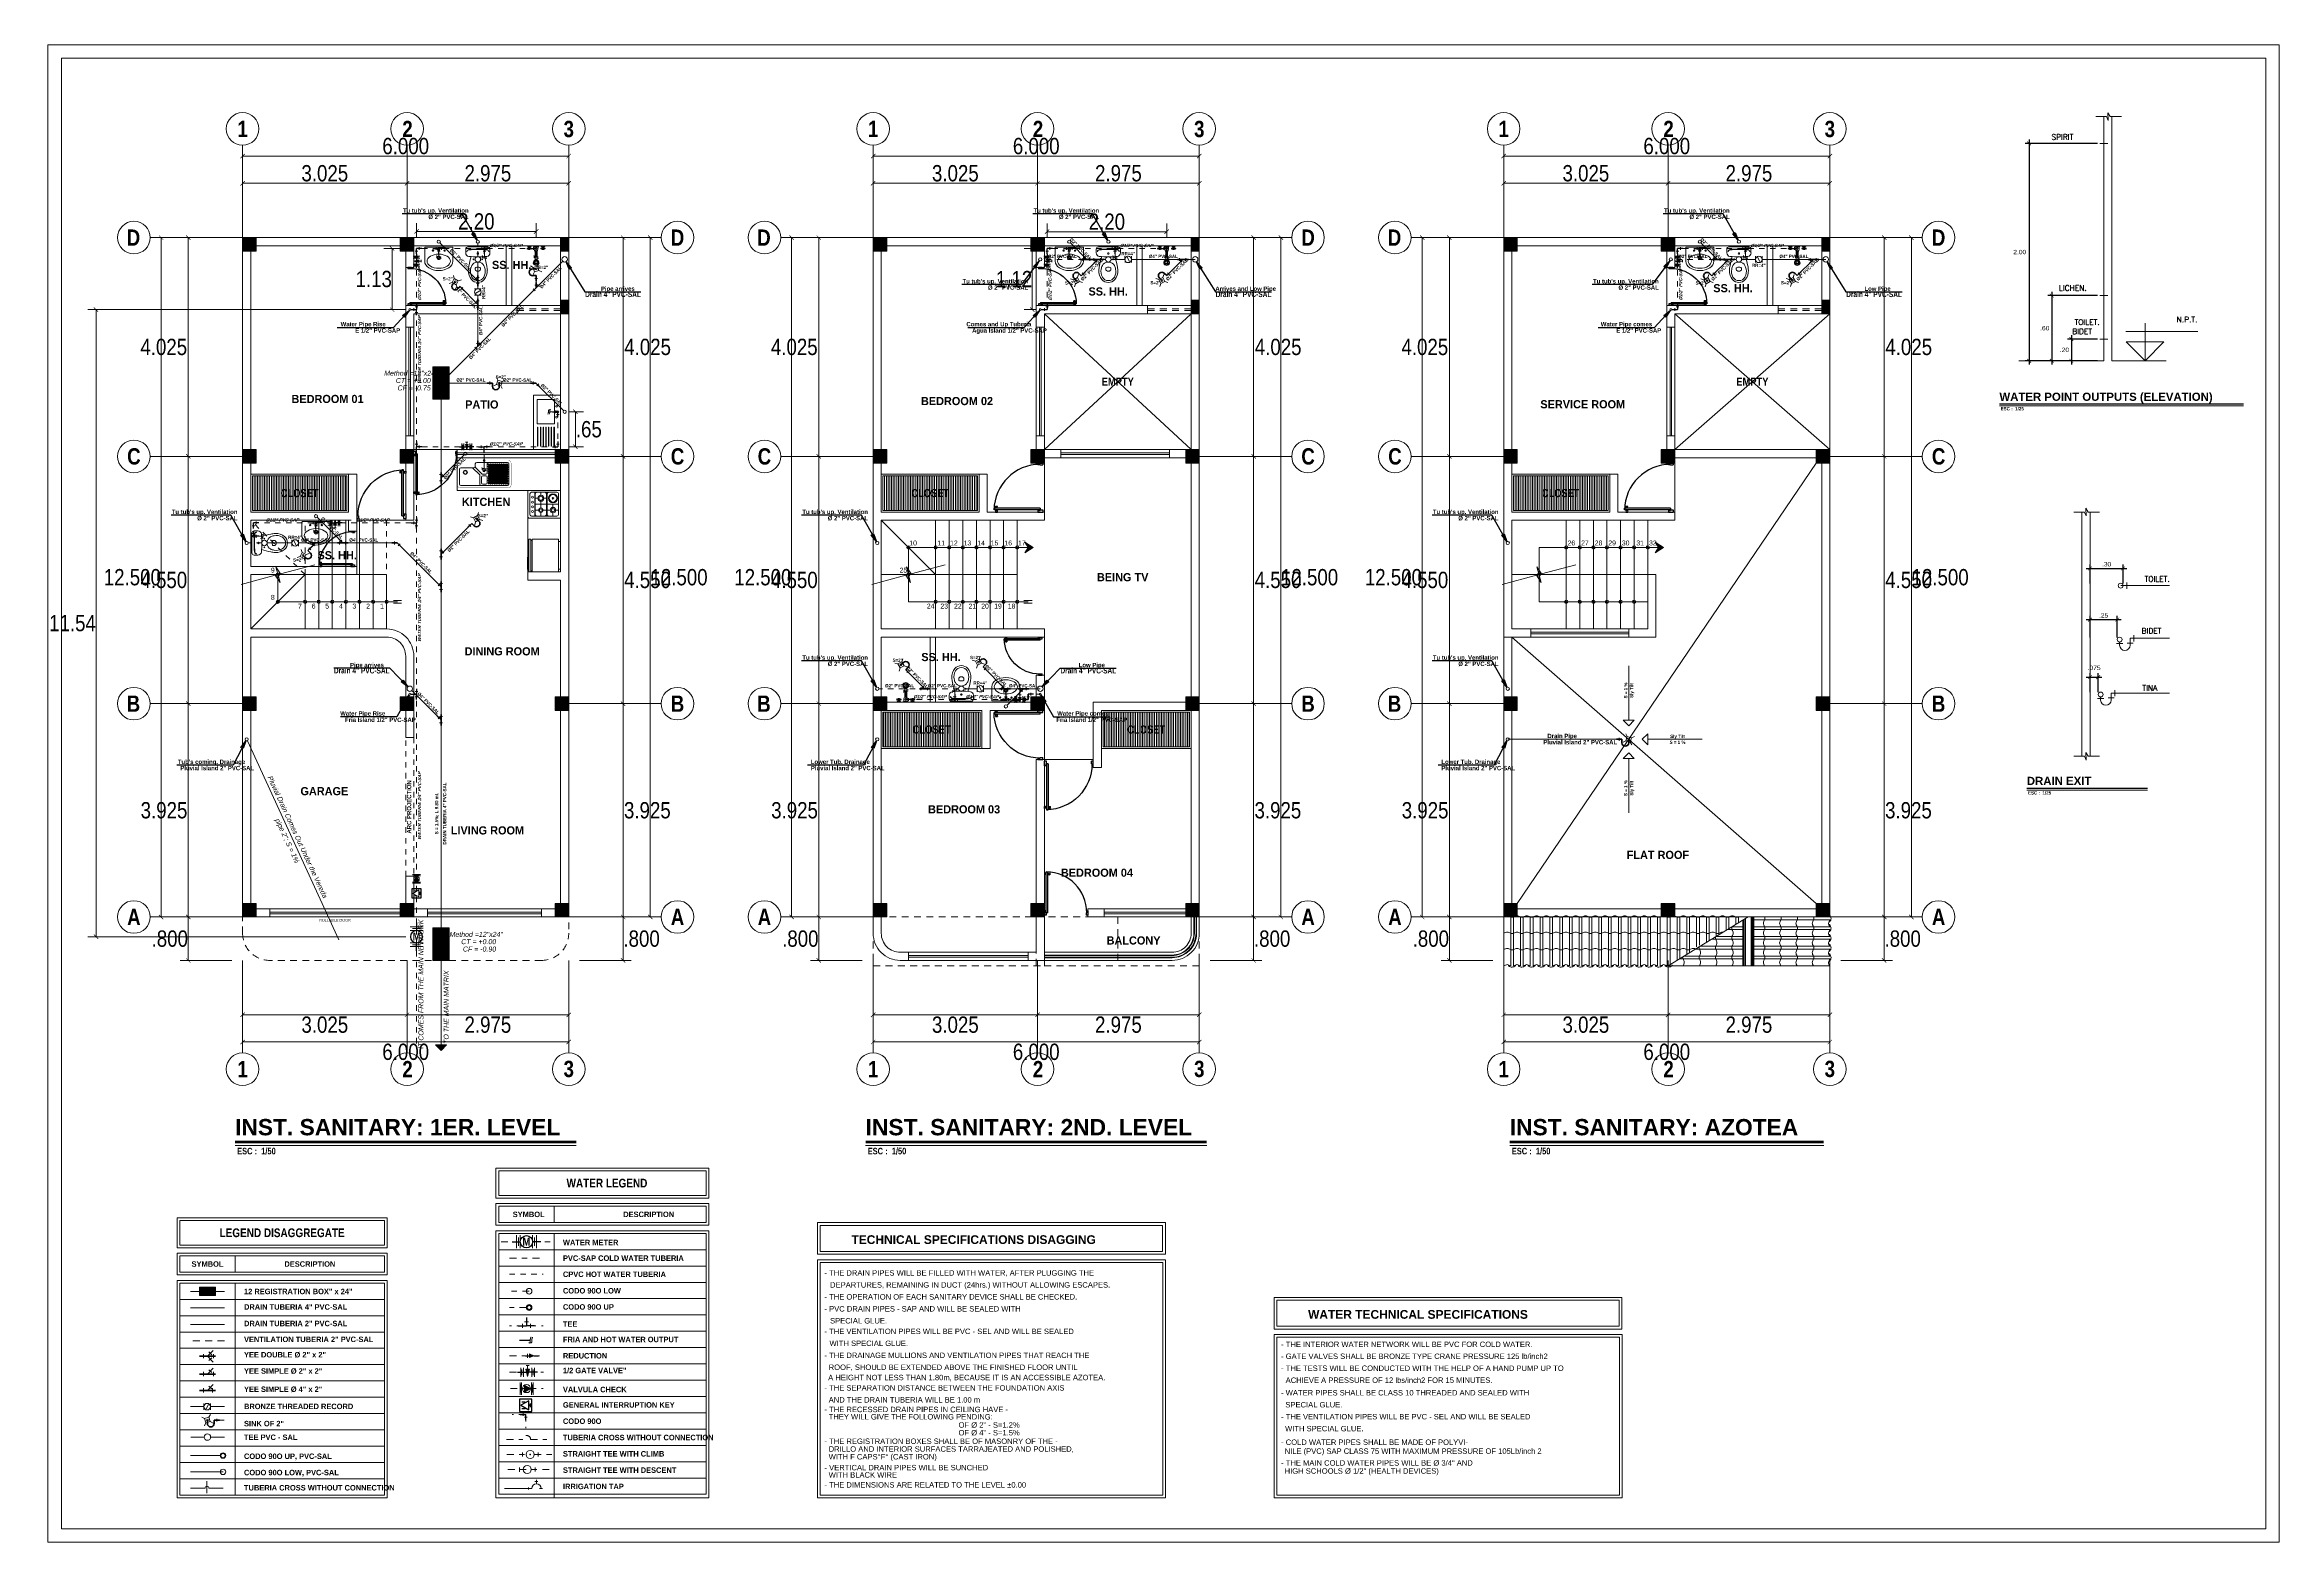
# Model space of a CAD drawing. Header units: millimetres. Extents: x 56 to 215, y 47 to 103.
# Drawn here: x 110.59 to 151.7, y 46.55 to 74.1 of the extents above; entities that cross this region are included whole.
import ezdxf
from ezdxf.enums import TextEntityAlignment as Align

# ---------------------------------------------------------------- set-up
doc = ezdxf.new("R2010")
doc.units = ezdxf.units.MM
for name, pattern in [('ACAD_ISO04W100', [30.5, 24, -3, 0.5, -3]), ('CONTINUA', [0]), ('DASHDOT2', [0.5, 0.25, -0.125, 0, -0.125]), ('DASHED', [19.05, 12.7, -6.35]), ('DASHED2', [0.375, 0.25, -0.125]), ('DIVIDE2', [0.625, 0.25, -0.125, 0, -0.125, 0, -0.125]), ('HIDDEN2', [0.1875, 0.125, -0.0625])]:
    doc.linetypes.add(name, pattern=pattern)
for name, color, linetype, lineweight in [('A_Bloques', 56, 'Continuous', 15), ('A_Muro sin Techo', 134, 'Continuous', 20), ('A_Texto', 43, 'Continuous', 9), ('A_Ventana', 140, 'Continuous', 9), ('Complemento', 151, 'Continuous', 9), ('E_Columna', 3, 'Continuous', 25), ('G_Complemento', 30, 'Continuous', 20), ('G_Ejes', 253, 'Continuous', 20), ('G_Escalera', 40, 'Continuous', 18), ('G_Proyección', 8, 'DASHED2', 15), ('G_Sombreados', 8, 'Continuous', 9), ('G_Texto', 122, 'Continuous', 20), ('IS_Accesorios Agua', 6, 'Continuous', 20), ('IS_Accesorios Desagüe', 3, 'Continuous', 20), ('IS_Agua Caliente', 22, 'DIVIDE2', 25), ('IS_Agua Fria', 140, 'DASHDOT2', 25), ('IS_Tuberia 2', 11, 'Continuous', 40), ('IS_Tuberia 4', 5, 'Continuous', 80), ('Teja', 14, 'Continuous', 20)]:
    doc.layers.add(name, color=color, linetype=linetype, lineweight=lineweight)
for name, color, linetype in [('A_Puerta', 32, 'Continuous'), ('G_Acotación', 171, 'Continuous'), ('IS_Muro', 232, 'Continuous')]:
    doc.layers.add(name, color=color, linetype=linetype)
doc.styles.add('Acotacion', font='ARIALN.TTF')
doc.styles.add('AMBIENTES', font='ARIALNB.TTF', dxfattribs={"height": 0.15})
doc.styles.add('ARIAL', font='ariali.ttf', dxfattribs={"height": 0.12})
doc.styles.add('Arial Marron', font='ARIALN.TTF')
doc.styles.add('ARIAL1.2', font='arial.ttf', dxfattribs={"width": 1.2})
doc.styles.add('COTA50', font='swisse.ttf', dxfattribs={"width": 1.1})
doc.styles.add('Cotas', font='ARIALNB.TTF', dxfattribs={"height": 0.1})
doc.styles.add('Eje', font='ARIALNB.TTF', dxfattribs={"height": 0.3})
doc.styles.add('F-1', font='arial.ttf', dxfattribs={"height": 0.3})
doc.styles.add('M-1', font='ARIALNB.TTF', dxfattribs={"oblique": 20})
doc.styles.add('Notas', font='ARIALNB.TTF', dxfattribs={"height": 0.15})
doc.styles.add('ROMANS', font='romans.shx', dxfattribs={"width": 1.3, "height": 0.08})
doc.styles.add('STYLE1', font='cityb___.ttf', dxfattribs={"width": 1.05})
doc.styles.add('Titulo', font='arialbd.ttf', dxfattribs={"height": 0.2})
doc.styles.add('TITULOS', font='ARIALNB.TTF', dxfattribs={"height": 0.3})
doc.dimstyles.new('150', dxfattribs={"dimtxt": 1, "dimasz": 0.06, "dimexe": 0.06, "dimexo": 0.08, "dimgap": 0.05, "dimtad": 2, "dimtih": 1, "dimtoh": 1, "dimzin": 1, "dimdsep": 46, "dimtxsty": 'Cotas', "dimblk": 'ARCHTICK', "dimcen": 0.25, "dimdle": 0.06, "dimclrd": 256, "dimclre": 256, "dimclrt": 5, "dimazin": 0, "dimtp": 0.2, "dimtm": 0.2, "dimtfac": 1, "dimtix": 1, "dimtmove": 1, "dimatfit": 0, "dimfxl": 0.06, "dimtolj": 1, "dimtzin": 1, "dimarcsym": 0})
doc.dimstyles.new('Lenin_50', dxfattribs={"dimtxt": 0.3, "dimasz": 0.08, "dimexe": 0.15, "dimexo": 0.2, "dimgap": 0.03, "dimtad": 2, "dimtih": 1, "dimtoh": 1, "dimlfac": -1, "dimzin": 4, "dimdsep": 46, "dimtxsty": 'Acotacion', "dimblk": 'ARCHTICK', "dimcen": 0.08, "dimclrd": 256, "dimclre": 256, "dimclrt": 4, "dimazin": 1, "dimtm": 1e-09, "dimtfac": 1, "dimtmove": 2, "dimatfit": 2, "dimfxl": 1, "dimtolj": 1, "dimlwd": 13, "dimlwe": 18, "dimarcsym": 0})
doc.dimstyles.new('PL50-H', dxfattribs={"dimtxt": 0.08, "dimasz": 0.07, "dimexe": 0.07, "dimexo": 0.04, "dimgap": 0.035, "dimtad": 2, "dimtih": 1, "dimtoh": 1, "dimzin": 4, "dimdsep": 46, "dimtxsty": 'COTA50', "dimblk1": 'ARCHTICK', "dimblk2": 'ARCHTICK', "dimsah": 1, "dimcen": 0.1, "dimdle": 0.07, "dimclrd": 1, "dimclre": 1, "dimclrt": 2, "dimadec": 0, "dimazin": 0, "dimtfac": 1, "dimtdec": 4, "dimtmove": 2, "dimatfit": 3, "dimldrblk": 'ARCHTICK', "dimfxl": 1, "dimtolj": 1, "dimtzin": 0, "dimarcsym": 0})
pattern_1 = [(135, (229.378861, -21.810414), (0.0112253202, 0.0112253202), [])]
pattern_2 = [(135, (229.378861, -21.660414), (0.0112253202, 0.0112253202), [])]
pattern_3 = [(135, (240.978861, -21.810414), (0.0112253202, 0.0112253202), [])]
pattern_4 = [(135, (240.978861, -21.660414), (0.0112253202, 0.0112253202), [])]
pattern_5 = [(90, (251.97886, -21.810414), (0.03175, 2e-18), [])]
pattern_6 = [(135, (252.578861, -21.810414), (0.0112253202, 0.0112253202), [])]
pattern_7 = [(135, (252.578861, -21.660414), (0.0112253202, 0.0112253202), [])]
pattern_8 = [(135, (240.978861, -21.810414), (0.0112253202, 0.0112253202), [])]
pattern_9 = [(135, (252.578861, -21.810414), (0.0112253202, 0.0112253202), [])]

# ---------------------------------------------------------------- blocks, each defined once
blk = doc.blocks.new('Cocina 4H')
at = {"ltscale": 0.5}
for p, q in [((-0.255, 0.585), (-0.255, 0.015)), ((-0.24, 0.6), (0.24, 0.6)), ((-0.153, 0.46), (-0.228, 0.46)), ((-0.219, 0.529), (-0.219, 0.064)), ((-0.184, 0.564), (0.184, 0.564)), ((-0.109, 0.564), (-0.109, 0.503)), ((-0.109, 0.417), (-0.109, 0.356)), ((0, 0.46), (-0.066, 0.46)), ((0, 0.356), (0, 0.564)), ((0.219, 0.529), (0.219, 0.064)), ((0.255, 0.585), (0.255, 0.015)), ((-0.24, 0), (0.24, 0)), ((-0.147, 0.237), (-0.228, 0.237)), ((-0.219, 0.126), (0.219, 0.126)), ((0.2, 0.356), (-0.2, 0.356)), ((0.2, 0.341), (-0.2, 0.341)), ((-0.191, 0.036), (0.191, 0.036)), ((-0.184, 0.134), (0.184, 0.134)), ((-0.109, 0.275), (-0.109, 0.341)), ((-0.109, 0.134), (-0.109, 0.2)), ((0, 0.237), (-0.072, 0.237)), ((0, 0.134), (0, 0.341)), ((0, 0.237), (0.06, 0.237)), ((0.109, 0.287), (0.109, 0.341)), ((0.109, 0.134), (0.109, 0.188)), ((0.159, 0.237), (0.228, 0.237))]:
    blk.add_line(p, q, dxfattribs=at)
for centre, radius in [((-0.109, 0.46), 0.0492), ((-0.109, 0.46), 0.0289), ((0.109, 0.46), 0.0821), ((0.109, 0.46), 0.0686), ((0.109, 0.46), 0.0135), ((-0.109, 0.237), 0.0424), ((-0.134, 0.083), 0.018), ((-0.109, 0.237), 0.0244), ((-0.047, 0.083), 0.018), ((0.039, 0.083), 0.018), ((0.109, 0.237), 0.0558), ((0.109, 0.237), 0.0364), ((0.13, 0.083), 0.018)]:
    blk.add_circle(centre, radius, dxfattribs=at)
for centre, radius, start, end in [((-0.24, 0.585), 0.015, 90.0002, 180.0002), ((-0.184, 0.529), 0.035, 90.0002, 180.0002), ((0.184, 0.529), 0.035, 0.0002, 90.0002), ((0.24, 0.585), 0.015, 0.0002, 90.0002), ((-0.24, 0.015), 0.015, 180.0002, 270.0002), ((-0.184, 0.391), 0.035, 180.0002, 270.0002), ((-0.184, 0.306), 0.035, 90.0002, 180.0002), ((-0.184, 0.169), 0.035, 180.0002, 270.0002), ((-0.191, 0.064), 0.028, 180.0002, 270.0002), ((-0.199, 0.349), 0.00753, 91.7504, 262.1214), ((0.184, 0.391), 0.035, 270.0002, 0.0002), ((0.184, 0.306), 0.035, 0.0002, 90.0002), ((0.184, 0.169), 0.035, 270.0002, 0.0002), ((0.191, 0.064), 0.028, 270.0002, 0.0002), ((0.199, 0.349), 0.00753, 277.8789, 88.2499), ((0.24, 0.015), 0.015, 270.0002, 0.0002)]:
    blk.add_arc(centre, radius, start, end, dxfattribs=at)
blk = doc.blocks.new('Lavatorio Cocina')
at = {"lineweight": 13}
for p, q in [((-0.454, 0.065), (-0.454, 0.439)), ((-0.437, 0.425), (-0.424, 0.438)), ((-0.434, 0.3), (-0.314, 0.428)), ((-0.434, 0.343), (-0.354, 0.428)), ((-0.434, 0.385), (-0.394, 0.428)), ((-0.433, 0.087), (-0.114, 0.428)), ((-0.433, 0.129), (-0.154, 0.428)), ((-0.433, 0.172), (-0.194, 0.428)), ((-0.433, 0.215), (-0.234, 0.428)), ((-0.433, 0.257), (-0.274, 0.428)), ((-0.431, 0.067), (-0.089, 0.433)), ((-0.429, 0.464), (-0.079, 0.464)), ((-0.428, 0.242), (-0.249, 0.433)), ((-0.428, 0.285), (-0.289, 0.433)), ((-0.428, 0.328), (-0.329, 0.433)), ((-0.428, 0.37), (-0.369, 0.433)), ((-0.428, 0.413), (-0.409, 0.433)), ((-0.427, 0.114), (-0.129, 0.433)), ((-0.427, 0.157), (-0.169, 0.433)), ((-0.427, 0.2), (-0.209, 0.433)), ((-0.403, 0.076), (-0.074, 0.428)), ((-0.402, 0.437), (-0.398, 0.437)), ((-0.362, 0.437), (-0.358, 0.437)), ((-0.322, 0.437), (-0.318, 0.437)), ((-0.282, 0.437), (-0.278, 0.437)), ((-0.242, 0.437), (-0.238, 0.437)), ((-0.202, 0.437), (-0.198, 0.437)), ((-0.162, 0.437), (-0.158, 0.437)), ((-0.122, 0.437), (-0.118, 0.437)), ((-0.082, 0.437), (-0.078, 0.437)), ((-0.079, 0.464), (0.138, 0.464)), ((-0.054, 0.439), (-0.054, 0.272)), ((0.163, 0.439), (0.163, 0.391)), ((-0.437, 0.374), (-0.437, 0.379)), ((-0.436, 0.331), (-0.436, 0.336)), ((-0.436, 0.288), (-0.436, 0.293)), ((-0.436, 0.246), (-0.436, 0.25)), ((-0.436, 0.203), (-0.436, 0.208)), ((-0.436, 0.16), (-0.436, 0.165)), ((-0.436, 0.118), (-0.436, 0.122)), ((-0.436, 0.073), (-0.436, 0.08)), ((-0.43, 0.068), (-0.431, 0.068)), ((0.055, 0.04), (-0.429, 0.04)), ((-0.395, 0.068), (-0.399, 0.068)), ((-0.388, 0.071), (-0.084, 0.395)), ((-0.363, 0.076), (-0.079, 0.38)), ((-0.355, 0.068), (-0.359, 0.068)), ((-0.348, 0.071), (-0.084, 0.353)), ((-0.323, 0.076), (-0.079, 0.338)), ((-0.315, 0.068), (-0.319, 0.068)), ((-0.308, 0.071), (-0.084, 0.31)), ((-0.283, 0.076), (-0.079, 0.295)), ((-0.275, 0.068), (-0.279, 0.068)), ((-0.268, 0.071), (-0.084, 0.267)), ((-0.243, 0.076), (-0.079, 0.252)), ((-0.235, 0.068), (-0.239, 0.068)), ((-0.228, 0.071), (-0.084, 0.224)), ((-0.203, 0.076), (-0.079, 0.209)), ((-0.195, 0.068), (-0.199, 0.068)), ((-0.188, 0.071), (-0.084, 0.181)), ((-0.163, 0.076), (-0.079, 0.166)), ((-0.155, 0.068), (-0.159, 0.068)), ((-0.148, 0.071), (-0.084, 0.138)), ((-0.123, 0.076), (-0.079, 0.123)), ((-0.115, 0.068), (-0.119, 0.068)), ((-0.108, 0.071), (-0.084, 0.096)), ((-0.091, 0.067), (-0.076, 0.084)), ((-0.076, 0.392), (-0.076, 0.387)), ((-0.076, 0.349), (-0.076, 0.344)), ((-0.076, 0.306), (-0.076, 0.302)), ((-0.076, 0.264), (-0.076, 0.259)), ((-0.076, 0.221), (-0.076, 0.216)), ((-0.076, 0.178), (-0.076, 0.173)), ((-0.076, 0.135), (-0.076, 0.13)), ((-0.055, 0.194), (-0.055, 0.088)), ((-0.03, 0.219), (0.027, 0.219)), ((-0.03, 0.063), (0.027, 0.063)), ((-0.029, 0.247), (0.025, 0.247)), ((0.008, 0.333), (-0.002, 0.332)), ((0.043, 0.255), (0.149, 0.358)), ((0.052, 0.194), (0.052, 0.088)), ((0.429, 0.04), (0.055, 0.04)), ((0.08, 0.225), (0.08, 0.065)), ((0.088, 0.243), (0.206, 0.358)), ((0.149, 0.358), (0.156, 0.366)), ((0.188, 0.366), (0.223, 0.366)), ((0.223, 0.366), (0.429, 0.366)), ((0.454, 0.341), (0.454, 0.065))]:
    blk.add_line(p, q, dxfattribs=at)
at = {"lineweight": 13, "const_width": 0.005}
blk.add_lwpolyline([(0.494, 0.454), (0.494, 0.05, -0.414214), (0.444, 0), (-0.444, 0, -0.414214), (-0.494, 0.05), (-0.494, 0.454, -0.414214), (-0.444, 0.504), (0.444, 0.504, -0.414214)], format="xyb", close=True, dxfattribs=at)
at = {"lineweight": 13}
for centre, radius in [((0.003, 0.314), 0.0189), ((0.003, 0.314), 0.0154), ((0.347, 0.283), 0.0378), ((0.347, 0.283), 0.0307)]:
    blk.add_circle(centre, radius, dxfattribs=at)
for centre, radius, start, end in [((-0.429, 0.439), 0.025, 90, 180), ((-0.432, 0.416), 0.005, 180.1608, 316.9465), ((-0.402, 0.427), 0.01, 90, 136.9465), ((-0.398, 0.432), 0.005, 316.9465, 90), ((-0.386, 0.436), 0.0001, 316.9465, 90), ((-0.362, 0.427), 0.01, 90, 136.9465), ((-0.358, 0.432), 0.005, 316.9465, 90), ((-0.322, 0.427), 0.01, 90, 136.9465), ((-0.318, 0.432), 0.005, 316.9465, 90), ((-0.282, 0.427), 0.01, 90, 136.9465), ((-0.278, 0.432), 0.005, 316.9465, 90), ((-0.242, 0.427), 0.01, 90, 136.9465), ((-0.238, 0.432), 0.005, 316.9465, 90), ((-0.202, 0.427), 0.01, 90, 136.9465), ((-0.198, 0.432), 0.005, 316.9465, 90), ((-0.162, 0.427), 0.01, 90, 136.9465), ((-0.158, 0.432), 0.005, 316.9465, 90), ((-0.122, 0.427), 0.01, 90, 136.9465), ((-0.118, 0.432), 0.005, 316.9465, 90), ((-0.082, 0.427), 0.01, 90, 136.9465), ((-0.079, 0.439), 0.025, 0, 90), ((-0.078, 0.432), 0.005, 316.9465, 90), ((0.138, 0.439), 0.025, 0, 90), ((-0.429, 0.065), 0.025, 180, 270), ((-0.427, 0.379), 0.01, 136.9465, 180.1608), ((-0.432, 0.374), 0.005, 180.1608, 316.9465), ((-0.426, 0.336), 0.01, 136.9465, 180.1608), ((-0.431, 0.331), 0.005, 180.1608, 316.9465), ((-0.426, 0.293), 0.01, 136.9465, 180.1608), ((-0.431, 0.288), 0.005, 180.1608, 316.9465), ((-0.426, 0.25), 0.01, 136.9465, 180.1608), ((-0.431, 0.246), 0.005, 180.1608, 316.9465), ((-0.426, 0.208), 0.01, 136.9465, 180.1608), ((-0.431, 0.203), 0.005, 180.1608, 316.9465), ((-0.426, 0.165), 0.01, 136.9465, 180.1608), ((-0.431, 0.16), 0.005, 180.1608, 316.9465), ((-0.426, 0.122), 0.01, 136.9465, 180.1608), ((-0.431, 0.118), 0.005, 180.1608, 316.9465), ((-0.426, 0.08), 0.01, 136.9465, 180.1608), ((-0.431, 0.073), 0.005, 180.1608, 270), ((-0.399, 0.073), 0.005, 136.9465, 270), ((-0.395, 0.078), 0.01, 270, 316.9465), ((-0.359, 0.073), 0.005, 136.9465, 270), ((-0.355, 0.078), 0.01, 270, 316.9465), ((-0.319, 0.073), 0.005, 136.9465, 270), ((-0.315, 0.078), 0.01, 270, 316.9465), ((-0.279, 0.073), 0.005, 136.9465, 270), ((-0.275, 0.078), 0.01, 270, 316.9465), ((-0.239, 0.073), 0.005, 136.9465, 270), ((-0.235, 0.078), 0.01, 270, 316.9465), ((-0.199, 0.073), 0.005, 136.9465, 270), ((-0.195, 0.078), 0.01, 270, 316.9465), ((-0.159, 0.073), 0.005, 136.9465, 270), ((-0.155, 0.078), 0.01, 270, 316.9465), ((-0.119, 0.073), 0.005, 136.9465, 270), ((-0.115, 0.078), 0.01, 270, 316.9465), ((-0.081, 0.392), 0.005, 0, 136.9465), ((-0.081, 0.349), 0.005, 0, 136.9465), ((-0.081, 0.306), 0.005, 0, 136.9465), ((-0.081, 0.264), 0.005, 0, 136.9465), ((-0.081, 0.221), 0.005, 0, 136.9465), ((-0.081, 0.178), 0.005, 0, 136.9465), ((-0.081, 0.135), 0.005, 0, 136.9465), ((-0.081, 0.092), 0.005, 0, 136.9465), ((-0.086, 0.387), 0.01, 316.9465, 0), ((-0.086, 0.344), 0.01, 316.9465, 0), ((-0.086, 0.302), 0.01, 316.9465, 0), ((-0.086, 0.259), 0.01, 316.9465, 0), ((-0.086, 0.216), 0.01, 316.9465, 0), ((-0.086, 0.173), 0.01, 316.9465, 0), ((-0.086, 0.13), 0.01, 316.9465, 0), ((-0.03, 0.194), 0.025, 90, 180), ((-0.03, 0.088), 0.025, 180, 270), ((-0.029, 0.272), 0.025, 180, 270), ((0.025, 0.272), 0.025, 270, 314.528), ((0.027, 0.194), 0.025, 0, 90), ((0.027, 0.088), 0.025, 270, 0), ((0.055, 0.065), 0.025, 270, 0), ((0.105, 0.225), 0.025, 134.528, 180), ((0.138, 0.383), 0.025, 314.528, 8.2908), ((0.188, 0.391), 0.025, 180, 188.2908), ((0.188, 0.391), 0.025, 180, 270), ((0.223, 0.341), 0.025, 90, 134.528), ((0.429, 0.341), 0.025, 0, 90), ((0.429, 0.065), 0.025, 270, 0)]:
    blk.add_arc(centre, radius, start, end, dxfattribs=at)
blk = doc.blocks.new('Refrigerador 01')
at = {"ltscale": 0.25}
for p, q in [((0, 0.254), (0, -0.254)), ((0.04, 0.254), (0, 0.254)), ((0.04, 0.298), (0.04, -0.302)), ((0.525, 0.298), (0.04, 0.298)), ((0.525, -0.302), (0.525, 0.298)), ((0.547, 0.277), (0.525, 0.277)), ((0.547, -0.302), (0.547, 0.298)), ((0.585, 0.298), (0.547, 0.298)), ((0.585, 0.298), (0.585, -0.302)), ((0.585, -0.302), (0.585, 0.298)), ((0, -0.254), (0.04, -0.254)), ((0.04, -0.302), (0.525, -0.302)), ((0.547, -0.28), (0.525, -0.28)), ((0.547, -0.302), (0.585, -0.302)), ((0.611, -0.034), (0.585, -0.034)), ((0.611, -0.256), (0.585, -0.256)), ((0.611, -0.256), (0.611, -0.034))]:
    blk.add_line(p, q, dxfattribs=at)
blk = doc.blocks.new('INOD4')
at = {"linetype": 'ByBlock'}
for p, q in [((-0.222, -0.06), (-0.222, -0.132)), ((-0.183, -0.02), (0.183, -0.02)), ((0.222, -0.06), (0.222, -0.132)), ((-0.048, -0.433), (-0.048, -0.413)), ((0.048, -0.433), (0.048, -0.413))]:
    blk.add_line(p, q, dxfattribs=at)
for centre, radius in [((-0.08, -0.25), 0.0075), ((0, -0.142), 0.0135), ((0, -0.142), 0.0135), ((0.08, -0.25), 0.0075)]:
    blk.add_circle(centre, radius, dxfattribs=at)
for centre, radius, start, end in [((-0.183, -0.06), 0.04, 90, 180), ((-0.159, -0.132), 0.064, 180, 263.2069), ((-0.16, -0.109), 0.04, 96.2719, 180), ((-0.16, -0.116), 0.04, 96.2141, 169.7572), ((0.423, -0.496), 0.6, 167.7093, 175.6206), ((0, 1.199), 1.404, 263.2069, 276.7931), ((0, -1.56), 1.493, 83.6755, 96.3306), ((0, -1.56), 1.5, 83.7281, 96.2719), ((2.286, -0.87), 2.5, 164.456, 168.4256), ((0.112, -0.478), 0.25, 152.5973, 168.3805), ((-0.007, -0.416), 0.116, 96.2419, 152.5973), ((-0.033, -0.413), 0.015, 96.6492, 180), ((0, -0.696), 0.3, 83.3508, 96.6492), ((0, -0.48), 0.18, 83.7581, 96.2419), ((0.007, -0.416), 0.116, 27.4027, 83.7581), ((0.033, -0.413), 0.015, 0, 83.3508), ((-0.112, -0.478), 0.25, 11.6195, 27.4027), ((-2.286, -0.87), 2.5, 11.5744, 15.544), ((-0.423, -0.496), 0.6, 4.3794, 12.2907), ((0.16, -0.109), 0.04, 0, 83.7281), ((0.16, -0.116), 0.04, 10.2428, 83.7859), ((0.159, -0.132), 0.064, 276.7931, 0), ((0.183, -0.06), 0.04, 0, 90), ((0.085, -0.46), 0.26, 177.6972, 218.7131), ((0.079, -0.471), 0.216, 168.3805, 209.1161), ((0, -0.515), 0.16, 222.4362, 317.5638), ((0, -0.515), 0.126, 209.1161, 330.8839), ((-0.018, -0.433), 0.03, 180, 233.1301), ((0, -0.409), 0.06, 233.1301, 306.8699), ((0.018, -0.433), 0.03, 306.8699, 0), ((-0.079, -0.471), 0.216, 330.8839, 11.6195), ((-0.085, -0.46), 0.26, 321.2869, 2.3028)]:
    blk.add_arc(centre, radius, start, end, dxfattribs=at)
blk = doc.blocks.new('L01601A', base_point=(1717.2, 970.2))
blk.add_circle((1717.2, 970.2), 25)
blk = doc.blocks.new('L01601B', base_point=(1777.3, 924.9))
blk.add_arc((1777.3, 924.9), 30, 180, 0)
blk = doc.blocks.new('Lavatorio 01')
blk.add_lwpolyline([(-0.284, 0.259), (-0.034, 0.259, -0.414214), (-0.025, 0.25), (-0.025, -0.25, -0.414214), (-0.034, -0.259), (-0.284, -0.259)], format="xyb")
for centre, radius in [((-0.22, 0), 0.0345), ((-0.22, 0), 0.0198), ((-0.088, 0.106), 0.0129), ((-0.074, 0), 0.0216), ((-0.088, -0.106), 0.0129)]:
    blk.add_circle(centre, radius)
at = {"extrusion": (0, 0, -1), "xscale": 0.008620689655174374, "zscale": -0.008620689655172419, "rotation": 90}
for name, yscale in [('L01601B', 0.005747126436773442), ('L01601A', 0.005172413793104624)]:
    blk.add_blockref(name, (0.284, 0), dxfattribs=dict(at, yscale=yscale))
blk = doc.blocks.new('Puerta 02')
for p, q in [((0.024, 0.913), (0, 0.918)), ((0, 0.918), (0, 0.878)), ((0.042, 0.924), (0.036, 0.912)), ((0.042, 0.872), (0.042, 0.924)), ((0.044, 0.924), (0.042, 0.924)), ((0.044, 0.946), (0.078, 0.946)), ((0.044, 0.005), (0.044, 0.946)), ((0.078, 0.005), (0.078, 0.946)), ((0.078, 0.924), (0.08, 0.924)), ((0.08, 0.872), (0.08, 0.924)), ((0.08, 0.924), (0.086, 0.912)), ((0.098, 0.913), (0.122, 0.918)), ((0.122, 0.918), (0.122, 0.878)), ((0.024, 0.883), (0, 0.878)), ((0.024, 0.907), (0.024, 0.913)), ((0.028, 0.907), (0.024, 0.907)), ((0.024, 0.889), (0.024, 0.907)), ((0.028, 0.889), (0.024, 0.889)), ((0.024, 0.889), (0.024, 0.883)), ((0.032, 0.909), (0.028, 0.909)), ((0.028, 0.907), (0.028, 0.909)), ((0.028, 0.889), (0.028, 0.907)), ((0.028, 0.889), (0.028, 0.887)), ((0.032, 0.887), (0.028, 0.887)), ((0.032, 0.909), (0.032, 0.912)), ((0.036, 0.912), (0.032, 0.912)), ((0.032, 0.887), (0.032, 0.909)), ((0.032, 0.887), (0.032, 0.884)), ((0.036, 0.884), (0.032, 0.884)), ((0.036, 0.884), (0.036, 0.912)), ((0.042, 0.872), (0.036, 0.884)), ((0.044, 0.872), (0.042, 0.872)), ((0.078, 0.872), (0.08, 0.872)), ((0.079, 0.898), (0.079, 0.898)), ((0.079, 0.898), (0.079, 0.898)), ((0.08, 0.872), (0.086, 0.884)), ((0.086, 0.884), (0.086, 0.912)), ((0.086, 0.912), (0.09, 0.912)), ((0.086, 0.884), (0.09, 0.884)), ((0.09, 0.909), (0.09, 0.912)), ((0.09, 0.909), (0.094, 0.909)), ((0.09, 0.887), (0.09, 0.909)), ((0.09, 0.887), (0.094, 0.887)), ((0.09, 0.887), (0.09, 0.884)), ((0.094, 0.907), (0.094, 0.909)), ((0.094, 0.889), (0.094, 0.907)), ((0.094, 0.907), (0.098, 0.907)), ((0.094, 0.889), (0.094, 0.887)), ((0.094, 0.889), (0.098, 0.889)), ((0.098, 0.907), (0.098, 0.913)), ((0.098, 0.889), (0.098, 0.907)), ((0.098, 0.889), (0.098, 0.883)), ((0.098, 0.883), (0.122, 0.878)), ((0, 0.05), (0, -0.05)), ((0.034, 0.05), (0, 0.05)), ((0.034, 0.05), (0.034, 0.005)), ((0.044, 0.005), (0.034, 0.005)), ((0.078, 0.005), (0.043, 0.005)), ((0.044, 0.005), (0.044, -0.05)), ((0.965, 0.005), (0.975, 0.005)), ((0.965, 0.005), (0.965, -0.05)), ((0.975, 0.05), (0.975, 0.005)), ((0.975, 0.05), (1, 0.05)), ((1, 0.05), (1, -0.05)), ((0.044, -0.05), (0, -0.05)), ((1, -0.05), (0.965, -0.05))]:
    blk.add_line(p, q)
blk.add_arc((0.034, 0.005), 0.941, 0, 89.3913)
blk = doc.blocks.new('Llaves_ducha')
for p, q in [((0, 0.145), (0, 0.065)), ((0, 0.043), (0, -0.044)), ((0, 0.04), (0, -0.04)), ((0.007, 0.131), (0.007, 0.079)), ((0.014, 0.029), (0.014, -0.029)), ((0.022, 0.091), (0.022, 0.119)), ((0.04, 0.116), (0.04, 0.123)), ((0.04, 0.094), (0.04, 0.087)), ((0.047, 0.116), (0.047, 0.123)), ((0.047, 0.094), (0.047, 0.087)), ((0.087, 0.014), (0.259, 0.014)), ((0, -0.065), (0, -0.145)), ((0.007, -0.079), (0.007, -0.131)), ((0.022, -0.119), (0.022, -0.091)), ((0.04, -0.094), (0.04, -0.087)), ((0.04, -0.116), (0.04, -0.123)), ((0.047, -0.094), (0.047, -0.087)), ((0.047, -0.116), (0.047, -0.123)), ((0.259, -0.015), (0.087, -0.015))]:
    blk.add_line(p, q)
for points in [[(0.029, 0.116), (0.058, 0.116), (0.058, 0.094), (0.029, 0.094)], [(0.029, -0.094), (0.058, -0.094), (0.058, -0.116), (0.029, -0.116)]]:
    blk.add_lwpolyline(points, close=True)
for points in [[(0.213, 0.014), (0.213, -0.015)], [(0.222, 0.014), (0.222, -0.015)], [(0.231, 0.014), (0.231, -0.015)], [(0.238, 0.014), (0.238, -0.015)]]:
    blk.add_lwpolyline(points)
for centre in [(0.043, 0.13), (0.043, 0.105), (0.043, 0.08), (0.043, -0.08), (0.043, -0.105), (0.043, -0.13)]:
    blk.add_circle(centre, 0.00811)
for centre, radius, start, end in [((0.04, 0.156), 0.0413, 195.2551, 254.7449), ((0.04, 0.054), 0.0413, 105.2551, 164.7449), ((-0.006, 0.023), 0.0212, 16.1502, 73.8498), ((0.029, -0.087), 0.117, 60.2551, 97.125), ((0.259, 0), 0.0435, 199.4706, 160.5294), ((0.259, 0), 0.0324, 206.5644, 153.4356), ((0.259, 0), 0.0145, 270, 90), ((-0.006, -0.023), 0.0212, 286.1502, 343.8498), ((0.04, -0.054), 0.0413, 195.2551, 254.7449), ((0.04, -0.156), 0.0413, 105.2551, 164.7449), ((0.029, 0.087), 0.117, 262.875, 299.7449)]:
    blk.add_arc(centre, radius, start, end)
blk = doc.blocks.new('SGFDF')
at = {"lineweight": 20}
for p, q in [((0.061, -0.115), (0.061, -0.122)), ((0.411, -0.115), (0.061, -0.115)), ((0.411, -0.122), (0.061, -0.122)), ((0.061, -0.165), (0.061, -0.172)), ((0.411, -0.165), (0.061, -0.165)), ((0.411, -0.172), (0.061, -0.172)), ((0.061, -0.215), (0.061, -0.222)), ((0.411, -0.215), (0.061, -0.215)), ((0.411, -0.222), (0.061, -0.222)), ((0.411, -0.265), (0.061, -0.265)), ((0.061, -0.265), (0.061, -0.272)), ((0.411, -0.272), (0.061, -0.272)), ((0.411, -0.315), (0.061, -0.315)), ((0.061, -0.315), (0.061, -0.322)), ((0.411, -0.322), (0.061, -0.322)), ((0.061, -0.365), (0.061, -0.372)), ((0.411, -0.365), (0.061, -0.365)), ((0.411, -0.372), (0.061, -0.372)), ((0.411, -0.115), (0.411, -0.122)), ((0.411, -0.165), (0.411, -0.172)), ((0.411, -0.215), (0.411, -0.222)), ((0.411, -0.265), (0.411, -0.272)), ((0.411, -0.315), (0.411, -0.322)), ((0.411, -0.365), (0.411, -0.372)), ((0.921, -0.11), (0.471, -0.11)), ((0.471, -0.11), (0.471, -0.431)), ((0.921, -0.11), (0.921, -0.431)), ((0.411, -0.419), (0.061, -0.419)), ((0.061, -0.419), (0.061, -0.426)), ((0.411, -0.426), (0.061, -0.426)), ((0.411, -0.419), (0.411, -0.426)), ((0.921, -0.431), (0.471, -0.431))]:
    blk.add_line(p, q, dxfattribs=at)
blk.add_lwpolyline([(0, -0.5), (1, -0.5), (1, 0), (0, 0)], close=True)
for centre in [(0.596, -0.074), (0.696, -0.074), (0.796, -0.074)]:
    blk.add_circle(centre, 0.0163, dxfattribs=at)
blk = doc.blocks.new('Eri')
blk.add_line((-1.7, 0), (0, 0))
blk.add_circle((-2, 0), 0.3)
at = {"color": 1, "style": 'Eje', "flags": 4}
blk.add_attdef('H', text='', height=0.3, dxfattribs=at).set_placement((-2, 0), align=Align.MIDDLE_CENTER)
blk = doc.blocks.new('_ArchTick')
at = {"color": 0, "linetype": 'ByBlock', "const_width": 0.15}
blk.add_lwpolyline([(-0.5, -0.5), (0.5, 0.5)], dxfattribs=at)
blk = doc.blocks.new('*D696')
at = {"layer": 'Defpoints', "color": 0, "transparency": 16777216}
for p in [(131.833, 72.053), (125.833, 70.553), (131.833, 70.553)]:
    blk.add_point(p, dxfattribs=at)
at = {"layer": 'G_Acotación', "lineweight": 18, "transparency": 16777216}
for p, q in [((125.833, 70.753), (125.833, 72.203)), ((131.833, 70.753), (131.833, 72.203))]:
    blk.add_line(p, q, dxfattribs=at)
at = {"layer": 'G_Acotación', "lineweight": 13, "transparency": 16777216}
blk.add_line((125.833, 72.053), (131.833, 72.053), dxfattribs=at)
at = {"layer": 'G_Acotación', "lineweight": 13, "transparency": 16777216, "xscale": 0.08, "yscale": 0.08, "zscale": 0.08, "rotation": 180}
blk.add_blockref('_ArchTick', (125.833, 72.053), dxfattribs=at)
at = {"layer": 'G_Acotación', "lineweight": 13, "transparency": 16777216, "xscale": 0.08, "yscale": 0.08, "zscale": 0.08}
blk.add_blockref('_ArchTick', (131.833, 72.053), dxfattribs=at)
at = {"layer": 'G_Acotación', "color": 4, "lineweight": 5, "transparency": 16777216, "insert": (128.833, 72.236), "char_height": 0.3, "attachment_point": 5, "style": 'Acotacion'}
blk.add_mtext('\\A1;6.000', dxfattribs=at)
blk = doc.blocks.new('*D697')
at = {"layer": 'Defpoints', "color": 0, "transparency": 16777216}
for p in [(131.833, 71.553), (128.858, 70.553), (131.833, 70.553)]:
    blk.add_point(p, dxfattribs=at)
at = {"layer": 'G_Acotación', "lineweight": 18, "transparency": 16777216}
for p, q in [((128.858, 70.753), (128.858, 71.703)), ((131.833, 70.753), (131.833, 71.703))]:
    blk.add_line(p, q, dxfattribs=at)
at = {"layer": 'G_Acotación', "lineweight": 13, "transparency": 16777216}
blk.add_line((128.858, 71.553), (131.833, 71.553), dxfattribs=at)
at = {"layer": 'G_Acotación', "lineweight": 13, "transparency": 16777216, "xscale": 0.08, "yscale": 0.08, "zscale": 0.08, "rotation": 180}
blk.add_blockref('_ArchTick', (128.858, 71.553), dxfattribs=at)
at = {"layer": 'G_Acotación', "lineweight": 13, "transparency": 16777216, "xscale": 0.08, "yscale": 0.08, "zscale": 0.08}
blk.add_blockref('_ArchTick', (131.833, 71.553), dxfattribs=at)
at = {"layer": 'G_Acotación', "color": 4, "lineweight": 5, "transparency": 16777216, "insert": (130.345, 71.736), "char_height": 0.3, "attachment_point": 5, "style": 'Acotacion'}
blk.add_mtext('\\A1;2.975', dxfattribs=at)
blk = doc.blocks.new('*D698')
at = {"layer": 'Defpoints', "color": 0, "transparency": 16777216}
for p in [(128.858, 71.553), (125.833, 70.553), (128.858, 70.553)]:
    blk.add_point(p, dxfattribs=at)
at = {"layer": 'G_Acotación', "lineweight": 18, "transparency": 16777216}
for p, q in [((125.833, 70.753), (125.833, 71.703)), ((128.858, 70.753), (128.858, 71.703))]:
    blk.add_line(p, q, dxfattribs=at)
at = {"layer": 'G_Acotación', "lineweight": 13, "transparency": 16777216}
blk.add_line((125.833, 71.553), (128.858, 71.553), dxfattribs=at)
at = {"layer": 'G_Acotación', "lineweight": 13, "transparency": 16777216, "xscale": 0.08, "yscale": 0.08, "zscale": 0.08, "rotation": 180}
blk.add_blockref('_ArchTick', (125.833, 71.553), dxfattribs=at)
at = {"layer": 'G_Acotación', "lineweight": 13, "transparency": 16777216, "xscale": 0.08, "yscale": 0.08, "zscale": 0.08}
blk.add_blockref('_ArchTick', (128.858, 71.553), dxfattribs=at)
at = {"layer": 'G_Acotación', "color": 4, "lineweight": 5, "transparency": 16777216, "insert": (127.345, 71.736), "char_height": 0.3, "attachment_point": 5, "style": 'Acotacion'}
blk.add_mtext('\\A1;3.025', dxfattribs=at)
blk = doc.blocks.new('*D699')
at = {"layer": 'Defpoints', "color": 0, "transparency": 16777216}
for p in [(125.833, 57.253), (131.833, 57.253), (131.833, 55.753)]:
    blk.add_point(p, dxfattribs=at)
at = {"layer": 'G_Acotación', "lineweight": 18, "transparency": 16777216}
for p, q in [((125.833, 57.053), (125.833, 55.603)), ((131.833, 57.053), (131.833, 55.603))]:
    blk.add_line(p, q, dxfattribs=at)
at = {"layer": 'G_Acotación', "lineweight": 13, "transparency": 16777216}
blk.add_line((125.833, 55.753), (131.833, 55.753), dxfattribs=at)
at = {"layer": 'G_Acotación', "lineweight": 13, "transparency": 16777216, "xscale": 0.08, "yscale": 0.08, "zscale": 0.08, "rotation": 180}
blk.add_blockref('_ArchTick', (125.833, 55.753), dxfattribs=at)
at = {"layer": 'G_Acotación', "lineweight": 13, "transparency": 16777216, "xscale": 0.08, "yscale": 0.08, "zscale": 0.08}
blk.add_blockref('_ArchTick', (131.833, 55.753), dxfattribs=at)
at = {"layer": 'G_Acotación', "color": 4, "lineweight": 5, "transparency": 16777216, "insert": (128.833, 55.57), "char_height": 0.3, "attachment_point": 5, "style": 'Acotacion'}
blk.add_mtext('\\A1;6.000', dxfattribs=at)
blk = doc.blocks.new('*D700')
at = {"layer": 'Defpoints', "color": 0, "transparency": 16777216}
for p in [(128.858, 57.253), (131.833, 57.253), (131.833, 56.253)]:
    blk.add_point(p, dxfattribs=at)
at = {"layer": 'G_Acotación', "lineweight": 18, "transparency": 16777216}
for p, q in [((128.858, 57.053), (128.858, 56.103)), ((131.833, 57.053), (131.833, 56.103))]:
    blk.add_line(p, q, dxfattribs=at)
at = {"layer": 'G_Acotación', "lineweight": 13, "transparency": 16777216}
blk.add_line((128.858, 56.253), (131.833, 56.253), dxfattribs=at)
at = {"layer": 'G_Acotación', "lineweight": 13, "transparency": 16777216, "xscale": 0.08, "yscale": 0.08, "zscale": 0.08, "rotation": 180}
blk.add_blockref('_ArchTick', (128.858, 56.253), dxfattribs=at)
at = {"layer": 'G_Acotación', "lineweight": 13, "transparency": 16777216, "xscale": 0.08, "yscale": 0.08, "zscale": 0.08}
blk.add_blockref('_ArchTick', (131.833, 56.253), dxfattribs=at)
at = {"layer": 'G_Acotación', "color": 4, "lineweight": 5, "transparency": 16777216, "insert": (130.345, 56.07), "char_height": 0.3, "attachment_point": 5, "style": 'Acotacion'}
blk.add_mtext('\\A1;2.975', dxfattribs=at)
blk = doc.blocks.new('*D701')
at = {"layer": 'Defpoints', "color": 0, "transparency": 16777216}
for p in [(125.833, 57.253), (128.858, 57.253), (128.858, 56.253)]:
    blk.add_point(p, dxfattribs=at)
at = {"layer": 'G_Acotación', "lineweight": 18, "transparency": 16777216}
for p, q in [((125.833, 57.053), (125.833, 56.103)), ((128.858, 57.053), (128.858, 56.103))]:
    blk.add_line(p, q, dxfattribs=at)
at = {"layer": 'G_Acotación', "lineweight": 13, "transparency": 16777216}
blk.add_line((125.833, 56.253), (128.858, 56.253), dxfattribs=at)
at = {"layer": 'G_Acotación', "lineweight": 13, "transparency": 16777216, "xscale": 0.08, "yscale": 0.08, "zscale": 0.08, "rotation": 180}
blk.add_blockref('_ArchTick', (125.833, 56.253), dxfattribs=at)
at = {"layer": 'G_Acotación', "lineweight": 13, "transparency": 16777216, "xscale": 0.08, "yscale": 0.08, "zscale": 0.08}
blk.add_blockref('_ArchTick', (128.858, 56.253), dxfattribs=at)
at = {"layer": 'G_Acotación', "color": 4, "lineweight": 5, "transparency": 16777216, "insert": (127.345, 56.07), "char_height": 0.3, "attachment_point": 5, "style": 'Acotacion'}
blk.add_mtext('\\A1;3.025', dxfattribs=at)
blk = doc.blocks.new('*D702')
at = {"layer": 'Defpoints', "color": 0, "transparency": 16777216}
for p in [(124.333, 70.553), (125.833, 70.553), (125.833, 58.053)]:
    blk.add_point(p, dxfattribs=at)
at = {"layer": 'G_Acotación', "lineweight": 18, "transparency": 16777216}
for p, q in [((125.633, 70.553), (124.183, 70.553)), ((125.633, 58.053), (124.183, 58.053))]:
    blk.add_line(p, q, dxfattribs=at)
at = {"layer": 'G_Acotación', "lineweight": 13, "transparency": 16777216}
blk.add_line((124.333, 58.053), (124.333, 70.553), dxfattribs=at)
at = {"layer": 'G_Acotación', "lineweight": 13, "transparency": 16777216, "xscale": 0.08, "yscale": 0.08, "zscale": 0.08}
for p, rotation in [((124.333, 70.553), 90), ((124.333, 58.053), 270)]:
    blk.add_blockref('_ArchTick', p, dxfattribs=dict(at, rotation=rotation))
at = {"layer": 'G_Acotación', "color": 4, "lineweight": 5, "transparency": 16777216, "insert": (123.804, 64.303), "char_height": 0.3, "attachment_point": 5, "style": 'Acotacion'}
blk.add_mtext('\\A1;12.500', dxfattribs=at)
blk = doc.blocks.new('*D703')
at = {"layer": 'Defpoints', "color": 0, "transparency": 16777216}
for p in [(124.833, 61.978), (125.833, 61.978), (125.833, 58.053)]:
    blk.add_point(p, dxfattribs=at)
at = {"layer": 'G_Acotación', "lineweight": 18, "transparency": 16777216}
for p, q in [((125.633, 61.978), (124.683, 61.978)), ((125.633, 58.053), (124.683, 58.053))]:
    blk.add_line(p, q, dxfattribs=at)
at = {"layer": 'G_Acotación', "lineweight": 13, "transparency": 16777216}
blk.add_line((124.833, 58.053), (124.833, 61.978), dxfattribs=at)
at = {"layer": 'G_Acotación', "lineweight": 13, "transparency": 16777216, "xscale": 0.08, "yscale": 0.08, "zscale": 0.08}
for p, rotation in [((124.833, 61.978), 90), ((124.833, 58.053), 270)]:
    blk.add_blockref('_ArchTick', p, dxfattribs=dict(at, rotation=rotation))
at = {"layer": 'G_Acotación', "color": 4, "lineweight": 5, "transparency": 16777216, "insert": (124.387, 60.015), "char_height": 0.3, "attachment_point": 5, "style": 'Acotacion'}
blk.add_mtext('\\A1;3.925', dxfattribs=at)
blk = doc.blocks.new('*D746')
at = {"layer": 'Defpoints', "color": 0, "transparency": 16777216}
for p in [(124.833, 66.528), (125.833, 66.528), (125.833, 61.978)]:
    blk.add_point(p, dxfattribs=at)
at = {"layer": 'G_Acotación', "lineweight": 18, "transparency": 16777216}
for p, q in [((125.633, 66.528), (124.683, 66.528)), ((125.633, 61.978), (124.683, 61.978))]:
    blk.add_line(p, q, dxfattribs=at)
at = {"layer": 'G_Acotación', "lineweight": 13, "transparency": 16777216}
blk.add_line((124.833, 61.978), (124.833, 66.528), dxfattribs=at)
at = {"layer": 'G_Acotación', "lineweight": 13, "transparency": 16777216, "xscale": 0.08, "yscale": 0.08, "zscale": 0.08}
for p, rotation in [((124.833, 66.528), 90), ((124.833, 61.978), 270)]:
    blk.add_blockref('_ArchTick', p, dxfattribs=dict(at, rotation=rotation))
at = {"layer": 'G_Acotación', "color": 4, "lineweight": 5, "transparency": 16777216, "insert": (124.383, 64.253), "char_height": 0.3, "attachment_point": 5, "style": 'Acotacion'}
blk.add_mtext('\\A1;4.550', dxfattribs=at)
blk = doc.blocks.new('*D747')
at = {"layer": 'Defpoints', "color": 0, "transparency": 16777216}
for p in [(124.833, 70.553), (125.833, 70.553), (125.833, 66.528)]:
    blk.add_point(p, dxfattribs=at)
at = {"layer": 'G_Acotación', "lineweight": 18, "transparency": 16777216}
for p, q in [((125.633, 70.553), (124.683, 70.553)), ((125.633, 66.528), (124.683, 66.528))]:
    blk.add_line(p, q, dxfattribs=at)
at = {"layer": 'G_Acotación', "lineweight": 13, "transparency": 16777216}
blk.add_line((124.833, 66.528), (124.833, 70.553), dxfattribs=at)
at = {"layer": 'G_Acotación', "lineweight": 13, "transparency": 16777216, "xscale": 0.08, "yscale": 0.08, "zscale": 0.08}
for p, rotation in [((124.833, 70.553), 90), ((124.833, 66.528), 270)]:
    blk.add_blockref('_ArchTick', p, dxfattribs=dict(at, rotation=rotation))
at = {"layer": 'G_Acotación', "color": 4, "lineweight": 5, "transparency": 16777216, "insert": (124.382, 68.54), "char_height": 0.3, "attachment_point": 5, "style": 'Acotacion'}
blk.add_mtext('\\A1;4.025', dxfattribs=at)
blk = doc.blocks.new('*D704')
at = {"layer": 'Defpoints', "color": 0, "transparency": 16777216}
for p in [(124.833, 58.053), (125.833, 58.053), (125.833, 57.253)]:
    blk.add_point(p, dxfattribs=at)
at = {"layer": 'G_Acotación', "lineweight": 18, "transparency": 16777216}
for p, q in [((125.633, 58.053), (124.683, 58.053)), ((125.633, 57.253), (124.683, 57.253))]:
    blk.add_line(p, q, dxfattribs=at)
at = {"layer": 'G_Acotación', "lineweight": 13, "transparency": 16777216}
blk.add_line((124.833, 57.253), (124.833, 58.053), dxfattribs=at)
at = {"layer": 'G_Acotación', "lineweight": 13, "transparency": 16777216, "xscale": 0.08, "yscale": 0.08, "zscale": 0.08}
for p, rotation in [((124.833, 58.053), 90), ((124.833, 57.253), 270)]:
    blk.add_blockref('_ArchTick', p, dxfattribs=dict(at, rotation=rotation))
at = {"layer": 'G_Acotación', "color": 4, "lineweight": 5, "transparency": 16777216, "insert": (124.493, 57.653), "char_height": 0.3, "attachment_point": 5, "style": 'Acotacion'}
blk.add_mtext('\\A1;.800', dxfattribs=at)
blk = doc.blocks.new('*D705')
at = {"layer": 'Defpoints', "color": 0, "transparency": 16777216}
for p in [(131.833, 70.553), (133.333, 70.553), (131.833, 58.053)]:
    blk.add_point(p, dxfattribs=at)
at = {"layer": 'G_Acotación', "lineweight": 18, "transparency": 16777216}
for p, q in [((132.033, 70.553), (133.483, 70.553)), ((132.033, 58.053), (133.483, 58.053))]:
    blk.add_line(p, q, dxfattribs=at)
at = {"layer": 'G_Acotación', "lineweight": 13, "transparency": 16777216}
blk.add_line((133.333, 58.053), (133.333, 70.553), dxfattribs=at)
at = {"layer": 'G_Acotación', "lineweight": 13, "transparency": 16777216, "xscale": 0.08, "yscale": 0.08, "zscale": 0.08}
for p, rotation in [((133.333, 70.553), 90), ((133.333, 58.053), 270)]:
    blk.add_blockref('_ArchTick', p, dxfattribs=dict(at, rotation=rotation))
at = {"layer": 'G_Acotación', "color": 4, "lineweight": 5, "transparency": 16777216, "insert": (133.862, 64.303), "char_height": 0.3, "attachment_point": 5, "style": 'Acotacion'}
blk.add_mtext('\\A1;12.500', dxfattribs=at)
blk = doc.blocks.new('*D706')
at = {"layer": 'Defpoints', "color": 0, "transparency": 16777216}
for p in [(131.833, 61.978), (132.833, 61.978), (131.833, 58.053)]:
    blk.add_point(p, dxfattribs=at)
at = {"layer": 'G_Acotación', "lineweight": 18, "transparency": 16777216}
for p, q in [((132.033, 61.978), (132.983, 61.978)), ((132.033, 58.053), (132.983, 58.053))]:
    blk.add_line(p, q, dxfattribs=at)
at = {"layer": 'G_Acotación', "lineweight": 13, "transparency": 16777216}
blk.add_line((132.833, 58.053), (132.833, 61.978), dxfattribs=at)
at = {"layer": 'G_Acotación', "lineweight": 13, "transparency": 16777216, "xscale": 0.08, "yscale": 0.08, "zscale": 0.08}
for p, rotation in [((132.833, 61.978), 90), ((132.833, 58.053), 270)]:
    blk.add_blockref('_ArchTick', p, dxfattribs=dict(at, rotation=rotation))
at = {"layer": 'G_Acotación', "color": 4, "lineweight": 5, "transparency": 16777216, "insert": (133.279, 60.015), "char_height": 0.3, "attachment_point": 5, "style": 'Acotacion'}
blk.add_mtext('\\A1;3.925', dxfattribs=at)
blk = doc.blocks.new('*D707')
at = {"layer": 'Defpoints', "color": 0, "transparency": 16777216}
for p in [(131.833, 66.528), (132.833, 66.528), (131.833, 61.978)]:
    blk.add_point(p, dxfattribs=at)
at = {"layer": 'G_Acotación', "lineweight": 18, "transparency": 16777216}
for p, q in [((132.033, 66.528), (132.983, 66.528)), ((132.033, 61.978), (132.983, 61.978))]:
    blk.add_line(p, q, dxfattribs=at)
at = {"layer": 'G_Acotación', "lineweight": 13, "transparency": 16777216}
blk.add_line((132.833, 61.978), (132.833, 66.528), dxfattribs=at)
at = {"layer": 'G_Acotación', "lineweight": 13, "transparency": 16777216, "xscale": 0.08, "yscale": 0.08, "zscale": 0.08}
for p, rotation in [((132.833, 66.528), 90), ((132.833, 61.978), 270)]:
    blk.add_blockref('_ArchTick', p, dxfattribs=dict(at, rotation=rotation))
at = {"layer": 'G_Acotación', "color": 4, "lineweight": 5, "transparency": 16777216, "insert": (133.282, 64.253), "char_height": 0.3, "attachment_point": 5, "style": 'Acotacion'}
blk.add_mtext('\\A1;4.550', dxfattribs=at)
blk = doc.blocks.new('*D708')
at = {"layer": 'Defpoints', "color": 0, "transparency": 16777216}
for p in [(131.833, 70.553), (132.833, 70.553), (131.833, 66.528)]:
    blk.add_point(p, dxfattribs=at)
at = {"layer": 'G_Acotación', "lineweight": 18, "transparency": 16777216}
for p, q in [((132.033, 70.553), (132.983, 70.553)), ((132.033, 66.528), (132.983, 66.528))]:
    blk.add_line(p, q, dxfattribs=at)
at = {"layer": 'G_Acotación', "lineweight": 13, "transparency": 16777216}
blk.add_line((132.833, 66.528), (132.833, 70.553), dxfattribs=at)
at = {"layer": 'G_Acotación', "lineweight": 13, "transparency": 16777216, "xscale": 0.08, "yscale": 0.08, "zscale": 0.08}
for p, rotation in [((132.833, 70.553), 90), ((132.833, 66.528), 270)]:
    blk.add_blockref('_ArchTick', p, dxfattribs=dict(at, rotation=rotation))
at = {"layer": 'G_Acotación', "color": 4, "lineweight": 5, "transparency": 16777216, "insert": (133.284, 68.54), "char_height": 0.3, "attachment_point": 5, "style": 'Acotacion'}
blk.add_mtext('\\A1;4.025', dxfattribs=at)
blk = doc.blocks.new('*D709')
at = {"layer": 'Defpoints', "color": 0, "transparency": 16777216}
for p in [(131.833, 58.053), (132.833, 58.053), (131.833, 57.253)]:
    blk.add_point(p, dxfattribs=at)
at = {"layer": 'G_Acotación', "lineweight": 18, "transparency": 16777216}
for p, q in [((132.033, 58.053), (132.983, 58.053)), ((132.033, 57.253), (132.983, 57.253))]:
    blk.add_line(p, q, dxfattribs=at)
at = {"layer": 'G_Acotación', "lineweight": 13, "transparency": 16777216}
blk.add_line((132.833, 57.253), (132.833, 58.053), dxfattribs=at)
at = {"layer": 'G_Acotación', "lineweight": 13, "transparency": 16777216, "xscale": 0.08, "yscale": 0.08, "zscale": 0.08}
for p, rotation in [((132.833, 58.053), 90), ((132.833, 57.253), 270)]:
    blk.add_blockref('_ArchTick', p, dxfattribs=dict(at, rotation=rotation))
at = {"layer": 'G_Acotación', "color": 4, "lineweight": 5, "transparency": 16777216, "insert": (133.173, 57.653), "char_height": 0.3, "attachment_point": 5, "style": 'Acotacion'}
blk.add_mtext('\\A1;.800', dxfattribs=at)
blk = doc.blocks.new('*D710')
at = {"layer": 'Defpoints', "color": 0, "transparency": 16777216}
for p in [(120.233, 72.053), (114.233, 70.553), (120.233, 70.553)]:
    blk.add_point(p, dxfattribs=at)
at = {"layer": 'G_Acotación', "lineweight": 18, "transparency": 16777216}
for p, q in [((114.233, 70.753), (114.233, 72.203)), ((120.233, 70.753), (120.233, 72.203))]:
    blk.add_line(p, q, dxfattribs=at)
at = {"layer": 'G_Acotación', "lineweight": 13, "transparency": 16777216}
blk.add_line((114.233, 72.053), (120.233, 72.053), dxfattribs=at)
at = {"layer": 'G_Acotación', "lineweight": 13, "transparency": 16777216, "xscale": 0.08, "yscale": 0.08, "zscale": 0.08, "rotation": 180}
blk.add_blockref('_ArchTick', (114.233, 72.053), dxfattribs=at)
at = {"layer": 'G_Acotación', "lineweight": 13, "transparency": 16777216, "xscale": 0.08, "yscale": 0.08, "zscale": 0.08}
blk.add_blockref('_ArchTick', (120.233, 72.053), dxfattribs=at)
at = {"layer": 'G_Acotación', "color": 4, "lineweight": 5, "transparency": 16777216, "insert": (117.233, 72.236), "char_height": 0.3, "attachment_point": 5, "style": 'Acotacion'}
blk.add_mtext('\\A1;6.000', dxfattribs=at)
blk = doc.blocks.new('*D711')
at = {"layer": 'Defpoints', "color": 0, "transparency": 16777216}
for p in [(120.233, 71.553), (117.258, 70.553), (120.233, 70.553)]:
    blk.add_point(p, dxfattribs=at)
at = {"layer": 'G_Acotación', "lineweight": 18, "transparency": 16777216}
for p, q in [((117.258, 70.753), (117.258, 71.703)), ((120.233, 70.753), (120.233, 71.703))]:
    blk.add_line(p, q, dxfattribs=at)
at = {"layer": 'G_Acotación', "lineweight": 13, "transparency": 16777216}
blk.add_line((117.258, 71.553), (120.233, 71.553), dxfattribs=at)
at = {"layer": 'G_Acotación', "lineweight": 13, "transparency": 16777216, "xscale": 0.08, "yscale": 0.08, "zscale": 0.08, "rotation": 180}
blk.add_blockref('_ArchTick', (117.258, 71.553), dxfattribs=at)
at = {"layer": 'G_Acotación', "lineweight": 13, "transparency": 16777216, "xscale": 0.08, "yscale": 0.08, "zscale": 0.08}
blk.add_blockref('_ArchTick', (120.233, 71.553), dxfattribs=at)
at = {"layer": 'G_Acotación', "color": 4, "lineweight": 5, "transparency": 16777216, "insert": (118.745, 71.736), "char_height": 0.3, "attachment_point": 5, "style": 'Acotacion'}
blk.add_mtext('\\A1;2.975', dxfattribs=at)
blk = doc.blocks.new('*D712')
at = {"layer": 'Defpoints', "color": 0, "transparency": 16777216}
for p in [(117.258, 71.553), (114.233, 70.553), (117.258, 70.553)]:
    blk.add_point(p, dxfattribs=at)
at = {"layer": 'G_Acotación', "lineweight": 18, "transparency": 16777216}
for p, q in [((114.233, 70.753), (114.233, 71.703)), ((117.258, 70.753), (117.258, 71.703))]:
    blk.add_line(p, q, dxfattribs=at)
at = {"layer": 'G_Acotación', "lineweight": 13, "transparency": 16777216}
blk.add_line((114.233, 71.553), (117.258, 71.553), dxfattribs=at)
at = {"layer": 'G_Acotación', "lineweight": 13, "transparency": 16777216, "xscale": 0.08, "yscale": 0.08, "zscale": 0.08, "rotation": 180}
blk.add_blockref('_ArchTick', (114.233, 71.553), dxfattribs=at)
at = {"layer": 'G_Acotación', "lineweight": 13, "transparency": 16777216, "xscale": 0.08, "yscale": 0.08, "zscale": 0.08}
blk.add_blockref('_ArchTick', (117.258, 71.553), dxfattribs=at)
at = {"layer": 'G_Acotación', "color": 4, "lineweight": 5, "transparency": 16777216, "insert": (115.745, 71.736), "char_height": 0.3, "attachment_point": 5, "style": 'Acotacion'}
blk.add_mtext('\\A1;3.025', dxfattribs=at)
blk = doc.blocks.new('*D713')
at = {"layer": 'Defpoints', "color": 0, "transparency": 16777216}
for p in [(114.233, 57.253), (120.233, 57.253), (120.233, 55.753)]:
    blk.add_point(p, dxfattribs=at)
at = {"layer": 'G_Acotación', "lineweight": 18, "transparency": 16777216}
for p, q in [((114.233, 57.053), (114.233, 55.603)), ((120.233, 57.053), (120.233, 55.603))]:
    blk.add_line(p, q, dxfattribs=at)
at = {"layer": 'G_Acotación', "lineweight": 13, "transparency": 16777216}
blk.add_line((114.233, 55.753), (120.233, 55.753), dxfattribs=at)
at = {"layer": 'G_Acotación', "lineweight": 13, "transparency": 16777216, "xscale": 0.08, "yscale": 0.08, "zscale": 0.08, "rotation": 180}
blk.add_blockref('_ArchTick', (114.233, 55.753), dxfattribs=at)
at = {"layer": 'G_Acotación', "lineweight": 13, "transparency": 16777216, "xscale": 0.08, "yscale": 0.08, "zscale": 0.08}
blk.add_blockref('_ArchTick', (120.233, 55.753), dxfattribs=at)
at = {"layer": 'G_Acotación', "color": 4, "lineweight": 5, "transparency": 16777216, "insert": (117.233, 55.57), "char_height": 0.3, "attachment_point": 5, "style": 'Acotacion'}
blk.add_mtext('\\A1;6.000', dxfattribs=at)
blk = doc.blocks.new('*D714')
at = {"layer": 'Defpoints', "color": 0, "transparency": 16777216}
for p in [(117.258, 57.253), (120.233, 57.253), (120.233, 56.253)]:
    blk.add_point(p, dxfattribs=at)
at = {"layer": 'G_Acotación', "lineweight": 18, "transparency": 16777216}
for p, q in [((117.258, 57.053), (117.258, 56.103)), ((120.233, 57.053), (120.233, 56.103))]:
    blk.add_line(p, q, dxfattribs=at)
at = {"layer": 'G_Acotación', "lineweight": 13, "transparency": 16777216}
blk.add_line((117.258, 56.253), (120.233, 56.253), dxfattribs=at)
at = {"layer": 'G_Acotación', "lineweight": 13, "transparency": 16777216, "xscale": 0.08, "yscale": 0.08, "zscale": 0.08, "rotation": 180}
blk.add_blockref('_ArchTick', (117.258, 56.253), dxfattribs=at)
at = {"layer": 'G_Acotación', "lineweight": 13, "transparency": 16777216, "xscale": 0.08, "yscale": 0.08, "zscale": 0.08}
blk.add_blockref('_ArchTick', (120.233, 56.253), dxfattribs=at)
at = {"layer": 'G_Acotación', "color": 4, "lineweight": 5, "transparency": 16777216, "insert": (118.745, 56.07), "char_height": 0.3, "attachment_point": 5, "style": 'Acotacion'}
blk.add_mtext('\\A1;2.975', dxfattribs=at)
blk = doc.blocks.new('*D715')
at = {"layer": 'Defpoints', "color": 0, "transparency": 16777216}
for p in [(114.233, 57.253), (117.258, 57.253), (117.258, 56.253)]:
    blk.add_point(p, dxfattribs=at)
at = {"layer": 'G_Acotación', "lineweight": 18, "transparency": 16777216}
for p, q in [((114.233, 57.053), (114.233, 56.103)), ((117.258, 57.053), (117.258, 56.103))]:
    blk.add_line(p, q, dxfattribs=at)
at = {"layer": 'G_Acotación', "lineweight": 13, "transparency": 16777216}
blk.add_line((114.233, 56.253), (117.258, 56.253), dxfattribs=at)
at = {"layer": 'G_Acotación', "lineweight": 13, "transparency": 16777216, "xscale": 0.08, "yscale": 0.08, "zscale": 0.08, "rotation": 180}
blk.add_blockref('_ArchTick', (114.233, 56.253), dxfattribs=at)
at = {"layer": 'G_Acotación', "lineweight": 13, "transparency": 16777216, "xscale": 0.08, "yscale": 0.08, "zscale": 0.08}
blk.add_blockref('_ArchTick', (117.258, 56.253), dxfattribs=at)
at = {"layer": 'G_Acotación', "color": 4, "lineweight": 5, "transparency": 16777216, "insert": (115.745, 56.07), "char_height": 0.3, "attachment_point": 5, "style": 'Acotacion'}
blk.add_mtext('\\A1;3.025', dxfattribs=at)
blk = doc.blocks.new('*D716')
at = {"layer": 'Defpoints', "color": 0, "transparency": 16777216}
for p in [(112.733, 70.553), (114.233, 70.553), (114.233, 58.053)]:
    blk.add_point(p, dxfattribs=at)
at = {"layer": 'G_Acotación', "lineweight": 18, "transparency": 16777216}
for p, q in [((114.033, 70.553), (112.583, 70.553)), ((114.033, 58.053), (112.583, 58.053))]:
    blk.add_line(p, q, dxfattribs=at)
at = {"layer": 'G_Acotación', "lineweight": 13, "transparency": 16777216}
blk.add_line((112.733, 58.053), (112.733, 70.553), dxfattribs=at)
at = {"layer": 'G_Acotación', "lineweight": 13, "transparency": 16777216, "xscale": 0.08, "yscale": 0.08, "zscale": 0.08}
for p, rotation in [((112.733, 70.553), 90), ((112.733, 58.053), 270)]:
    blk.add_blockref('_ArchTick', p, dxfattribs=dict(at, rotation=rotation))
at = {"layer": 'G_Acotación', "color": 4, "lineweight": 5, "transparency": 16777216, "insert": (112.204, 64.303), "char_height": 0.3, "attachment_point": 5, "style": 'Acotacion'}
blk.add_mtext('\\A1;12.500', dxfattribs=at)
blk = doc.blocks.new('*D717')
at = {"layer": 'Defpoints', "color": 0, "transparency": 16777216}
for p in [(113.233, 61.978), (114.233, 61.978), (114.233, 58.053)]:
    blk.add_point(p, dxfattribs=at)
at = {"layer": 'G_Acotación', "lineweight": 18, "transparency": 16777216}
for p, q in [((114.033, 61.978), (113.083, 61.978)), ((114.033, 58.053), (113.083, 58.053))]:
    blk.add_line(p, q, dxfattribs=at)
at = {"layer": 'G_Acotación', "lineweight": 13, "transparency": 16777216}
blk.add_line((113.233, 58.053), (113.233, 61.978), dxfattribs=at)
at = {"layer": 'G_Acotación', "lineweight": 13, "transparency": 16777216, "xscale": 0.08, "yscale": 0.08, "zscale": 0.08}
for p, rotation in [((113.233, 61.978), 90), ((113.233, 58.053), 270)]:
    blk.add_blockref('_ArchTick', p, dxfattribs=dict(at, rotation=rotation))
at = {"layer": 'G_Acotación', "color": 4, "lineweight": 5, "transparency": 16777216, "insert": (112.787, 60.015), "char_height": 0.3, "attachment_point": 5, "style": 'Acotacion'}
blk.add_mtext('\\A1;3.925', dxfattribs=at)
blk = doc.blocks.new('*D718')
at = {"layer": 'Defpoints', "color": 0, "transparency": 16777216}
for p in [(113.233, 66.528), (114.233, 66.528), (114.233, 61.978)]:
    blk.add_point(p, dxfattribs=at)
at = {"layer": 'G_Acotación', "lineweight": 18, "transparency": 16777216}
for p, q in [((114.033, 66.528), (113.083, 66.528)), ((114.033, 61.978), (113.083, 61.978))]:
    blk.add_line(p, q, dxfattribs=at)
at = {"layer": 'G_Acotación', "lineweight": 13, "transparency": 16777216}
blk.add_line((113.233, 61.978), (113.233, 66.528), dxfattribs=at)
at = {"layer": 'G_Acotación', "lineweight": 13, "transparency": 16777216, "xscale": 0.08, "yscale": 0.08, "zscale": 0.08}
for p, rotation in [((113.233, 66.528), 90), ((113.233, 61.978), 270)]:
    blk.add_blockref('_ArchTick', p, dxfattribs=dict(at, rotation=rotation))
at = {"layer": 'G_Acotación', "color": 4, "lineweight": 5, "transparency": 16777216, "insert": (112.783, 64.253), "char_height": 0.3, "attachment_point": 5, "style": 'Acotacion'}
blk.add_mtext('\\A1;4.550', dxfattribs=at)
blk = doc.blocks.new('*D719')
at = {"layer": 'Defpoints', "color": 0, "transparency": 16777216}
for p in [(113.233, 70.553), (114.233, 70.553), (114.233, 66.528)]:
    blk.add_point(p, dxfattribs=at)
at = {"layer": 'G_Acotación', "lineweight": 18, "transparency": 16777216}
for p, q in [((114.033, 70.553), (113.083, 70.553)), ((114.033, 66.528), (113.083, 66.528))]:
    blk.add_line(p, q, dxfattribs=at)
at = {"layer": 'G_Acotación', "lineweight": 13, "transparency": 16777216}
blk.add_line((113.233, 66.528), (113.233, 70.553), dxfattribs=at)
at = {"layer": 'G_Acotación', "lineweight": 13, "transparency": 16777216, "xscale": 0.08, "yscale": 0.08, "zscale": 0.08}
for p, rotation in [((113.233, 70.553), 90), ((113.233, 66.528), 270)]:
    blk.add_blockref('_ArchTick', p, dxfattribs=dict(at, rotation=rotation))
at = {"layer": 'G_Acotación', "color": 4, "lineweight": 5, "transparency": 16777216, "insert": (112.782, 68.54), "char_height": 0.3, "attachment_point": 5, "style": 'Acotacion'}
blk.add_mtext('\\A1;4.025', dxfattribs=at)
blk = doc.blocks.new('*D720')
at = {"layer": 'Defpoints', "color": 0, "transparency": 16777216}
for p in [(113.233, 58.053), (114.233, 58.053), (114.233, 57.253)]:
    blk.add_point(p, dxfattribs=at)
at = {"layer": 'G_Acotación', "lineweight": 18, "transparency": 16777216}
for p, q in [((114.033, 58.053), (113.083, 58.053)), ((114.033, 57.253), (113.083, 57.253))]:
    blk.add_line(p, q, dxfattribs=at)
at = {"layer": 'G_Acotación', "lineweight": 13, "transparency": 16777216}
blk.add_line((113.233, 57.253), (113.233, 58.053), dxfattribs=at)
at = {"layer": 'G_Acotación', "lineweight": 13, "transparency": 16777216, "xscale": 0.08, "yscale": 0.08, "zscale": 0.08}
for p, rotation in [((113.233, 58.053), 90), ((113.233, 57.253), 270)]:
    blk.add_blockref('_ArchTick', p, dxfattribs=dict(at, rotation=rotation))
at = {"layer": 'G_Acotación', "color": 4, "lineweight": 5, "transparency": 16777216, "insert": (112.893, 57.653), "char_height": 0.3, "attachment_point": 5, "style": 'Acotacion'}
blk.add_mtext('\\A1;.800', dxfattribs=at)
blk = doc.blocks.new('*D721')
at = {"layer": 'Defpoints', "color": 0, "transparency": 16777216}
for p in [(120.233, 70.553), (121.733, 70.553), (120.233, 58.053)]:
    blk.add_point(p, dxfattribs=at)
at = {"layer": 'G_Acotación', "lineweight": 18, "transparency": 16777216}
for p, q in [((120.433, 70.553), (121.883, 70.553)), ((120.433, 58.053), (121.883, 58.053))]:
    blk.add_line(p, q, dxfattribs=at)
at = {"layer": 'G_Acotación', "lineweight": 13, "transparency": 16777216}
blk.add_line((121.733, 58.053), (121.733, 70.553), dxfattribs=at)
at = {"layer": 'G_Acotación', "lineweight": 13, "transparency": 16777216, "xscale": 0.08, "yscale": 0.08, "zscale": 0.08}
for p, rotation in [((121.733, 70.553), 90), ((121.733, 58.053), 270)]:
    blk.add_blockref('_ArchTick', p, dxfattribs=dict(at, rotation=rotation))
at = {"layer": 'G_Acotación', "color": 4, "lineweight": 5, "transparency": 16777216, "insert": (122.262, 64.303), "char_height": 0.3, "attachment_point": 5, "style": 'Acotacion'}
blk.add_mtext('\\A1;12.500', dxfattribs=at)
blk = doc.blocks.new('*D722')
at = {"layer": 'Defpoints', "color": 0, "transparency": 16777216}
for p in [(120.233, 61.978), (121.233, 61.978), (120.233, 58.053)]:
    blk.add_point(p, dxfattribs=at)
at = {"layer": 'G_Acotación', "lineweight": 18, "transparency": 16777216}
for p, q in [((120.433, 61.978), (121.383, 61.978)), ((120.433, 58.053), (121.383, 58.053))]:
    blk.add_line(p, q, dxfattribs=at)
at = {"layer": 'G_Acotación', "lineweight": 13, "transparency": 16777216}
blk.add_line((121.233, 58.053), (121.233, 61.978), dxfattribs=at)
at = {"layer": 'G_Acotación', "lineweight": 13, "transparency": 16777216, "xscale": 0.08, "yscale": 0.08, "zscale": 0.08}
for p, rotation in [((121.233, 61.978), 90), ((121.233, 58.053), 270)]:
    blk.add_blockref('_ArchTick', p, dxfattribs=dict(at, rotation=rotation))
at = {"layer": 'G_Acotación', "color": 4, "lineweight": 5, "transparency": 16777216, "insert": (121.679, 60.015), "char_height": 0.3, "attachment_point": 5, "style": 'Acotacion'}
blk.add_mtext('\\A1;3.925', dxfattribs=at)
blk = doc.blocks.new('*D723')
at = {"layer": 'Defpoints', "color": 0, "transparency": 16777216}
for p in [(120.233, 66.528), (121.233, 66.528), (120.233, 61.978)]:
    blk.add_point(p, dxfattribs=at)
at = {"layer": 'G_Acotación', "lineweight": 18, "transparency": 16777216}
for p, q in [((120.433, 66.528), (121.383, 66.528)), ((120.433, 61.978), (121.383, 61.978))]:
    blk.add_line(p, q, dxfattribs=at)
at = {"layer": 'G_Acotación', "lineweight": 13, "transparency": 16777216}
blk.add_line((121.233, 61.978), (121.233, 66.528), dxfattribs=at)
at = {"layer": 'G_Acotación', "lineweight": 13, "transparency": 16777216, "xscale": 0.08, "yscale": 0.08, "zscale": 0.08}
for p, rotation in [((121.233, 66.528), 90), ((121.233, 61.978), 270)]:
    blk.add_blockref('_ArchTick', p, dxfattribs=dict(at, rotation=rotation))
at = {"layer": 'G_Acotación', "color": 4, "lineweight": 5, "transparency": 16777216, "insert": (121.682, 64.253), "char_height": 0.3, "attachment_point": 5, "style": 'Acotacion'}
blk.add_mtext('\\A1;4.550', dxfattribs=at)
blk = doc.blocks.new('*D724')
at = {"layer": 'Defpoints', "color": 0, "transparency": 16777216}
for p in [(120.233, 70.553), (121.233, 70.553), (120.233, 66.528)]:
    blk.add_point(p, dxfattribs=at)
at = {"layer": 'G_Acotación', "lineweight": 18, "transparency": 16777216}
for p, q in [((120.433, 70.553), (121.383, 70.553)), ((120.433, 66.528), (121.383, 66.528))]:
    blk.add_line(p, q, dxfattribs=at)
at = {"layer": 'G_Acotación', "lineweight": 13, "transparency": 16777216}
blk.add_line((121.233, 66.528), (121.233, 70.553), dxfattribs=at)
at = {"layer": 'G_Acotación', "lineweight": 13, "transparency": 16777216, "xscale": 0.08, "yscale": 0.08, "zscale": 0.08}
for p, rotation in [((121.233, 70.553), 90), ((121.233, 66.528), 270)]:
    blk.add_blockref('_ArchTick', p, dxfattribs=dict(at, rotation=rotation))
at = {"layer": 'G_Acotación', "color": 4, "lineweight": 5, "transparency": 16777216, "insert": (121.684, 68.54), "char_height": 0.3, "attachment_point": 5, "style": 'Acotacion'}
blk.add_mtext('\\A1;4.025', dxfattribs=at)
blk = doc.blocks.new('*D725')
at = {"layer": 'Defpoints', "color": 0, "transparency": 16777216}
for p in [(120.233, 58.053), (121.233, 58.053), (120.233, 57.253)]:
    blk.add_point(p, dxfattribs=at)
at = {"layer": 'G_Acotación', "lineweight": 18, "transparency": 16777216}
for p, q in [((120.433, 58.053), (121.383, 58.053)), ((120.433, 57.253), (121.383, 57.253))]:
    blk.add_line(p, q, dxfattribs=at)
at = {"layer": 'G_Acotación', "lineweight": 13, "transparency": 16777216}
blk.add_line((121.233, 57.253), (121.233, 58.053), dxfattribs=at)
at = {"layer": 'G_Acotación', "lineweight": 13, "transparency": 16777216, "xscale": 0.08, "yscale": 0.08, "zscale": 0.08}
for p, rotation in [((121.233, 58.053), 90), ((121.233, 57.253), 270)]:
    blk.add_blockref('_ArchTick', p, dxfattribs=dict(at, rotation=rotation))
at = {"layer": 'G_Acotación', "color": 4, "lineweight": 5, "transparency": 16777216, "insert": (121.573, 57.653), "char_height": 0.3, "attachment_point": 5, "style": 'Acotacion'}
blk.add_mtext('\\A1;.800', dxfattribs=at)
blk = doc.blocks.new('*D726')
at = {"layer": 'Defpoints', "color": 0, "transparency": 16777216}
for p in [(143.433, 72.053), (137.433, 70.553), (143.433, 70.553)]:
    blk.add_point(p, dxfattribs=at)
at = {"layer": 'G_Acotación', "lineweight": 18, "transparency": 16777216}
for p, q in [((137.433, 70.753), (137.433, 72.203)), ((143.433, 70.753), (143.433, 72.203))]:
    blk.add_line(p, q, dxfattribs=at)
at = {"layer": 'G_Acotación', "lineweight": 13, "transparency": 16777216}
blk.add_line((137.433, 72.053), (143.433, 72.053), dxfattribs=at)
at = {"layer": 'G_Acotación', "lineweight": 13, "transparency": 16777216, "xscale": 0.08, "yscale": 0.08, "zscale": 0.08, "rotation": 180}
blk.add_blockref('_ArchTick', (137.433, 72.053), dxfattribs=at)
at = {"layer": 'G_Acotación', "lineweight": 13, "transparency": 16777216, "xscale": 0.08, "yscale": 0.08, "zscale": 0.08}
blk.add_blockref('_ArchTick', (143.433, 72.053), dxfattribs=at)
at = {"layer": 'G_Acotación', "color": 4, "lineweight": 5, "transparency": 16777216, "insert": (140.433, 72.236), "char_height": 0.3, "attachment_point": 5, "style": 'Acotacion'}
blk.add_mtext('\\A1;6.000', dxfattribs=at)
blk = doc.blocks.new('*D727')
at = {"layer": 'Defpoints', "color": 0, "transparency": 16777216}
for p in [(143.433, 71.553), (140.458, 70.553), (143.433, 70.553)]:
    blk.add_point(p, dxfattribs=at)
at = {"layer": 'G_Acotación', "lineweight": 18, "transparency": 16777216}
for p, q in [((140.458, 70.753), (140.458, 71.703)), ((143.433, 70.753), (143.433, 71.703))]:
    blk.add_line(p, q, dxfattribs=at)
at = {"layer": 'G_Acotación', "lineweight": 13, "transparency": 16777216}
blk.add_line((140.458, 71.553), (143.433, 71.553), dxfattribs=at)
at = {"layer": 'G_Acotación', "lineweight": 13, "transparency": 16777216, "xscale": 0.08, "yscale": 0.08, "zscale": 0.08, "rotation": 180}
blk.add_blockref('_ArchTick', (140.458, 71.553), dxfattribs=at)
at = {"layer": 'G_Acotación', "lineweight": 13, "transparency": 16777216, "xscale": 0.08, "yscale": 0.08, "zscale": 0.08}
blk.add_blockref('_ArchTick', (143.433, 71.553), dxfattribs=at)
at = {"layer": 'G_Acotación', "color": 4, "lineweight": 5, "transparency": 16777216, "insert": (141.945, 71.736), "char_height": 0.3, "attachment_point": 5, "style": 'Acotacion'}
blk.add_mtext('\\A1;2.975', dxfattribs=at)
blk = doc.blocks.new('*D728')
at = {"layer": 'Defpoints', "color": 0, "transparency": 16777216}
for p in [(140.458, 71.553), (137.433, 70.553), (140.458, 70.553)]:
    blk.add_point(p, dxfattribs=at)
at = {"layer": 'G_Acotación', "lineweight": 18, "transparency": 16777216}
for p, q in [((137.433, 70.753), (137.433, 71.703)), ((140.458, 70.753), (140.458, 71.703))]:
    blk.add_line(p, q, dxfattribs=at)
at = {"layer": 'G_Acotación', "lineweight": 13, "transparency": 16777216}
blk.add_line((137.433, 71.553), (140.458, 71.553), dxfattribs=at)
at = {"layer": 'G_Acotación', "lineweight": 13, "transparency": 16777216, "xscale": 0.08, "yscale": 0.08, "zscale": 0.08, "rotation": 180}
blk.add_blockref('_ArchTick', (137.433, 71.553), dxfattribs=at)
at = {"layer": 'G_Acotación', "lineweight": 13, "transparency": 16777216, "xscale": 0.08, "yscale": 0.08, "zscale": 0.08}
blk.add_blockref('_ArchTick', (140.458, 71.553), dxfattribs=at)
at = {"layer": 'G_Acotación', "color": 4, "lineweight": 5, "transparency": 16777216, "insert": (138.945, 71.736), "char_height": 0.3, "attachment_point": 5, "style": 'Acotacion'}
blk.add_mtext('\\A1;3.025', dxfattribs=at)
blk = doc.blocks.new('*D729')
at = {"layer": 'Defpoints', "color": 0, "transparency": 16777216}
for p in [(137.433, 57.253), (143.433, 57.253), (143.433, 55.753)]:
    blk.add_point(p, dxfattribs=at)
at = {"layer": 'G_Acotación', "lineweight": 18, "transparency": 16777216}
for p, q in [((137.433, 57.053), (137.433, 55.603)), ((143.433, 57.053), (143.433, 55.603))]:
    blk.add_line(p, q, dxfattribs=at)
at = {"layer": 'G_Acotación', "lineweight": 13, "transparency": 16777216}
blk.add_line((137.433, 55.753), (143.433, 55.753), dxfattribs=at)
at = {"layer": 'G_Acotación', "lineweight": 13, "transparency": 16777216, "xscale": 0.08, "yscale": 0.08, "zscale": 0.08, "rotation": 180}
blk.add_blockref('_ArchTick', (137.433, 55.753), dxfattribs=at)
at = {"layer": 'G_Acotación', "lineweight": 13, "transparency": 16777216, "xscale": 0.08, "yscale": 0.08, "zscale": 0.08}
blk.add_blockref('_ArchTick', (143.433, 55.753), dxfattribs=at)
at = {"layer": 'G_Acotación', "color": 4, "lineweight": 5, "transparency": 16777216, "insert": (140.433, 55.57), "char_height": 0.3, "attachment_point": 5, "style": 'Acotacion'}
blk.add_mtext('\\A1;6.000', dxfattribs=at)
blk = doc.blocks.new('*D730')
at = {"layer": 'Defpoints', "color": 0, "transparency": 16777216}
for p in [(140.458, 57.253), (143.433, 57.253), (143.433, 56.253)]:
    blk.add_point(p, dxfattribs=at)
at = {"layer": 'G_Acotación', "lineweight": 18, "transparency": 16777216}
for p, q in [((140.458, 57.053), (140.458, 56.103)), ((143.433, 57.053), (143.433, 56.103))]:
    blk.add_line(p, q, dxfattribs=at)
at = {"layer": 'G_Acotación', "lineweight": 13, "transparency": 16777216}
blk.add_line((140.458, 56.253), (143.433, 56.253), dxfattribs=at)
at = {"layer": 'G_Acotación', "lineweight": 13, "transparency": 16777216, "xscale": 0.08, "yscale": 0.08, "zscale": 0.08, "rotation": 180}
blk.add_blockref('_ArchTick', (140.458, 56.253), dxfattribs=at)
at = {"layer": 'G_Acotación', "lineweight": 13, "transparency": 16777216, "xscale": 0.08, "yscale": 0.08, "zscale": 0.08}
blk.add_blockref('_ArchTick', (143.433, 56.253), dxfattribs=at)
at = {"layer": 'G_Acotación', "color": 4, "lineweight": 5, "transparency": 16777216, "insert": (141.945, 56.07), "char_height": 0.3, "attachment_point": 5, "style": 'Acotacion'}
blk.add_mtext('\\A1;2.975', dxfattribs=at)
blk = doc.blocks.new('*D731')
at = {"layer": 'Defpoints', "color": 0, "transparency": 16777216}
for p in [(137.433, 57.253), (140.458, 57.253), (140.458, 56.253)]:
    blk.add_point(p, dxfattribs=at)
at = {"layer": 'G_Acotación', "lineweight": 18, "transparency": 16777216}
for p, q in [((137.433, 57.053), (137.433, 56.103)), ((140.458, 57.053), (140.458, 56.103))]:
    blk.add_line(p, q, dxfattribs=at)
at = {"layer": 'G_Acotación', "lineweight": 13, "transparency": 16777216}
blk.add_line((137.433, 56.253), (140.458, 56.253), dxfattribs=at)
at = {"layer": 'G_Acotación', "lineweight": 13, "transparency": 16777216, "xscale": 0.08, "yscale": 0.08, "zscale": 0.08, "rotation": 180}
blk.add_blockref('_ArchTick', (137.433, 56.253), dxfattribs=at)
at = {"layer": 'G_Acotación', "lineweight": 13, "transparency": 16777216, "xscale": 0.08, "yscale": 0.08, "zscale": 0.08}
blk.add_blockref('_ArchTick', (140.458, 56.253), dxfattribs=at)
at = {"layer": 'G_Acotación', "color": 4, "lineweight": 5, "transparency": 16777216, "insert": (138.945, 56.07), "char_height": 0.3, "attachment_point": 5, "style": 'Acotacion'}
blk.add_mtext('\\A1;3.025', dxfattribs=at)
blk = doc.blocks.new('*D732')
at = {"layer": 'Defpoints', "color": 0, "transparency": 16777216}
for p in [(135.933, 70.553), (137.433, 70.553), (137.433, 58.053)]:
    blk.add_point(p, dxfattribs=at)
at = {"layer": 'G_Acotación', "lineweight": 18, "transparency": 16777216}
for p, q in [((137.233, 70.553), (135.783, 70.553)), ((137.233, 58.053), (135.783, 58.053))]:
    blk.add_line(p, q, dxfattribs=at)
at = {"layer": 'G_Acotación', "lineweight": 13, "transparency": 16777216}
blk.add_line((135.933, 58.053), (135.933, 70.553), dxfattribs=at)
at = {"layer": 'G_Acotación', "lineweight": 13, "transparency": 16777216, "xscale": 0.08, "yscale": 0.08, "zscale": 0.08}
for p, rotation in [((135.933, 70.553), 90), ((135.933, 58.053), 270)]:
    blk.add_blockref('_ArchTick', p, dxfattribs=dict(at, rotation=rotation))
at = {"layer": 'G_Acotación', "color": 4, "lineweight": 5, "transparency": 16777216, "insert": (135.404, 64.303), "char_height": 0.3, "attachment_point": 5, "style": 'Acotacion'}
blk.add_mtext('\\A1;12.500', dxfattribs=at)
blk = doc.blocks.new('*D733')
at = {"layer": 'Defpoints', "color": 0, "transparency": 16777216}
for p in [(136.433, 61.978), (137.433, 61.978), (137.433, 58.053)]:
    blk.add_point(p, dxfattribs=at)
at = {"layer": 'G_Acotación', "lineweight": 18, "transparency": 16777216}
for p, q in [((137.233, 61.978), (136.283, 61.978)), ((137.233, 58.053), (136.283, 58.053))]:
    blk.add_line(p, q, dxfattribs=at)
at = {"layer": 'G_Acotación', "lineweight": 13, "transparency": 16777216}
blk.add_line((136.433, 58.053), (136.433, 61.978), dxfattribs=at)
at = {"layer": 'G_Acotación', "lineweight": 13, "transparency": 16777216, "xscale": 0.08, "yscale": 0.08, "zscale": 0.08}
for p, rotation in [((136.433, 61.978), 90), ((136.433, 58.053), 270)]:
    blk.add_blockref('_ArchTick', p, dxfattribs=dict(at, rotation=rotation))
at = {"layer": 'G_Acotación', "color": 4, "lineweight": 5, "transparency": 16777216, "insert": (135.987, 60.015), "char_height": 0.3, "attachment_point": 5, "style": 'Acotacion'}
blk.add_mtext('\\A1;3.925', dxfattribs=at)
blk = doc.blocks.new('*D748')
at = {"layer": 'Defpoints', "color": 0, "transparency": 16777216}
for p in [(136.433, 66.528), (137.433, 66.528), (137.433, 61.978)]:
    blk.add_point(p, dxfattribs=at)
at = {"layer": 'G_Acotación', "lineweight": 18, "transparency": 16777216}
for p, q in [((137.233, 66.528), (136.283, 66.528)), ((137.233, 61.978), (136.283, 61.978))]:
    blk.add_line(p, q, dxfattribs=at)
at = {"layer": 'G_Acotación', "lineweight": 13, "transparency": 16777216}
blk.add_line((136.433, 61.978), (136.433, 66.528), dxfattribs=at)
at = {"layer": 'G_Acotación', "lineweight": 13, "transparency": 16777216, "xscale": 0.08, "yscale": 0.08, "zscale": 0.08}
for p, rotation in [((136.433, 66.528), 90), ((136.433, 61.978), 270)]:
    blk.add_blockref('_ArchTick', p, dxfattribs=dict(at, rotation=rotation))
at = {"layer": 'G_Acotación', "color": 4, "lineweight": 5, "transparency": 16777216, "insert": (135.983, 64.253), "char_height": 0.3, "attachment_point": 5, "style": 'Acotacion'}
blk.add_mtext('\\A1;4.550', dxfattribs=at)
blk = doc.blocks.new('*D749')
at = {"layer": 'Defpoints', "color": 0, "transparency": 16777216}
for p in [(136.433, 70.553), (137.433, 70.553), (137.433, 66.528)]:
    blk.add_point(p, dxfattribs=at)
at = {"layer": 'G_Acotación', "lineweight": 18, "transparency": 16777216}
for p, q in [((137.233, 70.553), (136.283, 70.553)), ((137.233, 66.528), (136.283, 66.528))]:
    blk.add_line(p, q, dxfattribs=at)
at = {"layer": 'G_Acotación', "lineweight": 13, "transparency": 16777216}
blk.add_line((136.433, 66.528), (136.433, 70.553), dxfattribs=at)
at = {"layer": 'G_Acotación', "lineweight": 13, "transparency": 16777216, "xscale": 0.08, "yscale": 0.08, "zscale": 0.08}
for p, rotation in [((136.433, 70.553), 90), ((136.433, 66.528), 270)]:
    blk.add_blockref('_ArchTick', p, dxfattribs=dict(at, rotation=rotation))
at = {"layer": 'G_Acotación', "color": 4, "lineweight": 5, "transparency": 16777216, "insert": (135.982, 68.54), "char_height": 0.3, "attachment_point": 5, "style": 'Acotacion'}
blk.add_mtext('\\A1;4.025', dxfattribs=at)
blk = doc.blocks.new('*D734')
at = {"layer": 'Defpoints', "color": 0, "transparency": 16777216}
for p in [(136.433, 58.053), (137.433, 58.053), (137.433, 57.253)]:
    blk.add_point(p, dxfattribs=at)
at = {"layer": 'G_Acotación', "lineweight": 18, "transparency": 16777216}
for p, q in [((137.233, 58.053), (136.283, 58.053)), ((137.233, 57.253), (136.283, 57.253))]:
    blk.add_line(p, q, dxfattribs=at)
at = {"layer": 'G_Acotación', "lineweight": 13, "transparency": 16777216}
blk.add_line((136.433, 57.253), (136.433, 58.053), dxfattribs=at)
at = {"layer": 'G_Acotación', "lineweight": 13, "transparency": 16777216, "xscale": 0.08, "yscale": 0.08, "zscale": 0.08}
for p, rotation in [((136.433, 58.053), 90), ((136.433, 57.253), 270)]:
    blk.add_blockref('_ArchTick', p, dxfattribs=dict(at, rotation=rotation))
at = {"layer": 'G_Acotación', "color": 4, "lineweight": 5, "transparency": 16777216, "insert": (136.093, 57.653), "char_height": 0.3, "attachment_point": 5, "style": 'Acotacion'}
blk.add_mtext('\\A1;.800', dxfattribs=at)
blk = doc.blocks.new('*D735')
at = {"layer": 'Defpoints', "color": 0, "transparency": 16777216}
for p in [(143.433, 70.553), (144.933, 70.553), (143.433, 58.053)]:
    blk.add_point(p, dxfattribs=at)
at = {"layer": 'G_Acotación', "lineweight": 18, "transparency": 16777216}
for p, q in [((143.633, 70.553), (145.083, 70.553)), ((143.633, 58.053), (145.083, 58.053))]:
    blk.add_line(p, q, dxfattribs=at)
at = {"layer": 'G_Acotación', "lineweight": 13, "transparency": 16777216}
blk.add_line((144.933, 58.053), (144.933, 70.553), dxfattribs=at)
at = {"layer": 'G_Acotación', "lineweight": 13, "transparency": 16777216, "xscale": 0.08, "yscale": 0.08, "zscale": 0.08}
for p, rotation in [((144.933, 70.553), 90), ((144.933, 58.053), 270)]:
    blk.add_blockref('_ArchTick', p, dxfattribs=dict(at, rotation=rotation))
at = {"layer": 'G_Acotación', "color": 4, "lineweight": 5, "transparency": 16777216, "insert": (145.462, 64.303), "char_height": 0.3, "attachment_point": 5, "style": 'Acotacion'}
blk.add_mtext('\\A1;12.500', dxfattribs=at)
blk = doc.blocks.new('*D736')
at = {"layer": 'Defpoints', "color": 0, "transparency": 16777216}
for p in [(143.433, 61.978), (144.433, 61.978), (143.433, 58.053)]:
    blk.add_point(p, dxfattribs=at)
at = {"layer": 'G_Acotación', "lineweight": 18, "transparency": 16777216}
for p, q in [((143.633, 61.978), (144.583, 61.978)), ((143.633, 58.053), (144.583, 58.053))]:
    blk.add_line(p, q, dxfattribs=at)
at = {"layer": 'G_Acotación', "lineweight": 13, "transparency": 16777216}
blk.add_line((144.433, 58.053), (144.433, 61.978), dxfattribs=at)
at = {"layer": 'G_Acotación', "lineweight": 13, "transparency": 16777216, "xscale": 0.08, "yscale": 0.08, "zscale": 0.08}
for p, rotation in [((144.433, 61.978), 90), ((144.433, 58.053), 270)]:
    blk.add_blockref('_ArchTick', p, dxfattribs=dict(at, rotation=rotation))
at = {"layer": 'G_Acotación', "color": 4, "lineweight": 5, "transparency": 16777216, "insert": (144.879, 60.015), "char_height": 0.3, "attachment_point": 5, "style": 'Acotacion'}
blk.add_mtext('\\A1;3.925', dxfattribs=at)
blk = doc.blocks.new('*D737')
at = {"layer": 'Defpoints', "color": 0, "transparency": 16777216}
for p in [(143.433, 66.528), (144.433, 66.528), (143.433, 61.978)]:
    blk.add_point(p, dxfattribs=at)
at = {"layer": 'G_Acotación', "lineweight": 18, "transparency": 16777216}
for p, q in [((143.633, 66.528), (144.583, 66.528)), ((143.633, 61.978), (144.583, 61.978))]:
    blk.add_line(p, q, dxfattribs=at)
at = {"layer": 'G_Acotación', "lineweight": 13, "transparency": 16777216}
blk.add_line((144.433, 61.978), (144.433, 66.528), dxfattribs=at)
at = {"layer": 'G_Acotación', "lineweight": 13, "transparency": 16777216, "xscale": 0.08, "yscale": 0.08, "zscale": 0.08}
for p, rotation in [((144.433, 66.528), 90), ((144.433, 61.978), 270)]:
    blk.add_blockref('_ArchTick', p, dxfattribs=dict(at, rotation=rotation))
at = {"layer": 'G_Acotación', "color": 4, "lineweight": 5, "transparency": 16777216, "insert": (144.882, 64.253), "char_height": 0.3, "attachment_point": 5, "style": 'Acotacion'}
blk.add_mtext('\\A1;4.550', dxfattribs=at)
blk = doc.blocks.new('*D738')
at = {"layer": 'Defpoints', "color": 0, "transparency": 16777216}
for p in [(143.433, 70.553), (144.433, 70.553), (143.433, 66.528)]:
    blk.add_point(p, dxfattribs=at)
at = {"layer": 'G_Acotación', "lineweight": 18, "transparency": 16777216}
for p, q in [((143.633, 70.553), (144.583, 70.553)), ((143.633, 66.528), (144.583, 66.528))]:
    blk.add_line(p, q, dxfattribs=at)
at = {"layer": 'G_Acotación', "lineweight": 13, "transparency": 16777216}
blk.add_line((144.433, 66.528), (144.433, 70.553), dxfattribs=at)
at = {"layer": 'G_Acotación', "lineweight": 13, "transparency": 16777216, "xscale": 0.08, "yscale": 0.08, "zscale": 0.08}
for p, rotation in [((144.433, 70.553), 90), ((144.433, 66.528), 270)]:
    blk.add_blockref('_ArchTick', p, dxfattribs=dict(at, rotation=rotation))
at = {"layer": 'G_Acotación', "color": 4, "lineweight": 5, "transparency": 16777216, "insert": (144.884, 68.54), "char_height": 0.3, "attachment_point": 5, "style": 'Acotacion'}
blk.add_mtext('\\A1;4.025', dxfattribs=at)
blk = doc.blocks.new('*D739')
at = {"layer": 'Defpoints', "color": 0, "transparency": 16777216}
for p in [(143.433, 58.053), (144.433, 58.053), (143.433, 57.253)]:
    blk.add_point(p, dxfattribs=at)
at = {"layer": 'G_Acotación', "lineweight": 18, "transparency": 16777216}
for p, q in [((143.633, 58.053), (144.583, 58.053)), ((143.633, 57.253), (144.583, 57.253))]:
    blk.add_line(p, q, dxfattribs=at)
at = {"layer": 'G_Acotación', "lineweight": 13, "transparency": 16777216}
blk.add_line((144.433, 57.253), (144.433, 58.053), dxfattribs=at)
at = {"layer": 'G_Acotación', "lineweight": 13, "transparency": 16777216, "xscale": 0.08, "yscale": 0.08, "zscale": 0.08}
for p, rotation in [((144.433, 58.053), 90), ((144.433, 57.253), 270)]:
    blk.add_blockref('_ArchTick', p, dxfattribs=dict(at, rotation=rotation))
at = {"layer": 'G_Acotación', "color": 4, "lineweight": 5, "transparency": 16777216, "insert": (144.773, 57.653), "char_height": 0.3, "attachment_point": 5, "style": 'Acotacion'}
blk.add_mtext('\\A1;.800', dxfattribs=at)
blk = doc.blocks.new('Titulo')
at = {"style": 'Titulo', "oblique": 20, "flags": 4}
blk.add_attdef('TITULO', (0.026, 0.189), '', height=0.3, dxfattribs=at)
at = {"oblique": 20, "flags": 4}
blk.add_attdef('ESCALA', (0.26, -0.101), '', height=0.11, dxfattribs=at)
blk = doc.blocks.new('Subida desague')
blk.add_circle((0, 0), 0.05)
blk = doc.blocks.new('Sumidero')
at = {"lineweight": 20}
for p, q in [((-0.104, 0.18), (-0.052, 0.153)), ((-0.028, 0.073), (-0.055, 0.021)), ((0.055, 0.229), (0.028, 0.177)), ((0.052, 0.097), (0.104, 0.07)), ((-0.025, -0.05), (0.025, -0.05))]:
    blk.add_line(p, q, dxfattribs=at)
at = {"lineweight": 40}
for p, q in [((0, 0.125), (-0.063, 0.125)), ((0, 0), (-0.063, 0)), ((0, 0), (0, -0.1))]:
    blk.add_line(p, q, dxfattribs=at)
at = {"lineweight": 20}
blk.add_lwpolyline([(-0.028, 0.073), (0.052, 0.097), (0.028, 0.177), (-0.052, 0.153)], close=True, dxfattribs=at)
blk.add_circle((0, 0.125), 0.0165, dxfattribs=at)
at = {"lineweight": 40}
blk.add_arc((-0.063, 0.062), 0.0625, 90, 270, dxfattribs=at)
blk = doc.blocks.new('Registro roscado')
for p, q in [((-0.05, 0.05), (-0.05, -0.05)), ((-0.018, -0.032), (0.018, 0.032)), ((0.05, 0.05), (0.05, -0.05))]:
    blk.add_line(p, q)
at = {"lineweight": 20}
blk.add_circle((0, 0), 0.05, dxfattribs=at)
blk = doc.blocks.new('Yee simple 4-2')
at = {"lineweight": 80}
blk.add_line((-0.1, 0), (0.1, 0), dxfattribs=at)
at = {"lineweight": 20}
for p, q in [((-0.05, -0.025), (-0.05, 0.025)), ((0.053, 0.018), (0.018, 0.053)), ((0.063, -0.025), (0.063, 0.025))]:
    blk.add_line(p, q, dxfattribs=at)
at = {"lineweight": 40}
blk.add_line((0, 0), (0.071, 0.071), dxfattribs=at)
blk = doc.blocks.new('Yee simple 2-2')
at = {"lineweight": 40}
for p, q in [((-0.1, 0), (0.1, 0)), ((0, 0), (0.071, 0.071))]:
    blk.add_line(p, q, dxfattribs=at)
at = {"lineweight": 20}
for p, q in [((-0.05, -0.025), (-0.05, 0.025)), ((0.053, 0.018), (0.018, 0.053)), ((0.075, -0.025), (0.075, 0.025))]:
    blk.add_line(p, q, dxfattribs=at)
blk = doc.blocks.new('Codo 45 4')
at = {"lineweight": 20}
for p, q in [((-0.05, -0.025), (-0.05, 0.025)), ((0.053, 0.018), (0.018, 0.053))]:
    blk.add_line(p, q, dxfattribs=at)
at = {"lineweight": 80}
blk.add_lwpolyline([(-0.1, 0), (0, 0), (0.071, 0.071)], dxfattribs=at)
blk = doc.blocks.new('Subida agua')
blk.add_circle((0, 0), 0.035)
blk = doc.blocks.new('Salida agua')
blk.add_line((0, 0), (0, 0.1))
at = {"lineweight": 20}
for points in [[(-0.027, 0.102), (-0.021, 0.113), (0, 0.115), (0.015, 0.117), (0.028, 0.122)], [(-0.027, 0.087), (-0.021, 0.098), (0, 0.1), (0.015, 0.102), (0.028, 0.107)]]:
    blk.add_spline(points, degree=3, dxfattribs=at)
blk = doc.blocks.new('Tee')
at = {"lineweight": 30}
for p in [(-0.1, 0), (0, 0.1), (0.1, 0)]:
    blk.add_line(p, (0, 0), dxfattribs=at)
at = {"lineweight": 20}
for p, q in [((-0.05, 0.025), (-0.05, -0.025)), ((-0.025, 0.05), (0.025, 0.05)), ((0.05, 0.025), (0.05, -0.025))]:
    blk.add_line(p, q, dxfattribs=at)
blk = doc.blocks.new('Codo 90')
at = {"lineweight": 30}
for p in [(0.1, 0), (0, -0.1)]:
    blk.add_line(p, (0, 0), dxfattribs=at)
for p, q in [((0.05, 0.025), (0.05, -0.025)), ((0.025, -0.05), (-0.025, -0.05))]:
    blk.add_line(p, q)
blk = doc.blocks.new('Valvula de compuerta')
blk.add_hatch(color=256).paths.add_polyline_path([(0, -0.073), (0.033, 0.055), (-0.033, 0.055)])
at = {"lineweight": 30}
for p, q in [((-0.175, 0), (-0.019, 0)), ((0.175, 0), (0.021, 0))]:
    blk.add_line(p, q, dxfattribs=at)
for p, q in [((-0.122, 0.08), (-0.122, -0.08)), ((-0.099, 0.05), (-0.099, -0.05)), ((-0.075, 0.08), (-0.075, -0.08)), ((-0.028, 0.116), (0.028, 0.116)), ((0, 0.055), (0, 0.116)), ((0.075, 0.08), (0.075, -0.08)), ((0.099, 0.05), (0.099, -0.05)), ((0.122, 0.08), (0.122, -0.08))]:
    blk.add_line(p, q)
blk.add_lwpolyline([(0, -0.073), (-0.033, 0.055), (0.033, 0.055), (0, -0.073)])
blk = doc.blocks.new('Medidor')
at = {"lineweight": 30}
for p, q in [((-0.175, 0), (-0.075, 0)), ((0.175, 0), (0.075, 0))]:
    blk.add_line(p, q, dxfattribs=at)
at = {"lineweight": 20}
for p, q in [((-0.122, 0.08), (-0.122, -0.08)), ((-0.099, 0.05), (-0.099, -0.05)), ((-0.075, 0.08), (-0.075, -0.08)), ((0.075, 0.08), (0.075, -0.08)), ((0.099, 0.05), (0.099, -0.05)), ((0.122, 0.08), (0.122, -0.08))]:
    blk.add_line(p, q, dxfattribs=at)
at = {"lineweight": 30}
blk.add_circle((0, 0), 0.075, dxfattribs=at)
blk = doc.blocks.new('Llave_General')
for p, q in [((-0.075, 0.174), (-0.012, 0.174)), ((-0.075, 0.051), (-0.012, 0.051)), ((0.08, 0.149), (0.08, 0.077))]:
    blk.add_line(p, q)
at = {"lineweight": 35}
blk.add_line((0.055, 0.113), (0.099, 0.113), dxfattribs=at)
at = {"linetype": 'ByBlock', "lineweight": 30, "ltscale": 0.5}
blk.add_lwpolyline([(-0.113, 0), (0.113, 0), (0.113, 0.226), (-0.113, 0.226)], close=True, dxfattribs=at)
at = {"linetype": 'Continuous'}
blk.add_lwpolyline([(-0.088, 0.113), (0.055, 0.03), (0.055, 0.196)], close=True, dxfattribs=at)
blk = doc.blocks.new('Valvula check')
h = blk.add_hatch(color=256)
h.paths.add_polyline_path([(0, 0.05), (0, -0.025), (0.043, -0.025)])
h.paths.add_polyline_path([(0, 0.05), (-0.043, -0.025), (0, -0.025)])
for p, q in [((-0.075, 0.08), (0.075, 0.08)), ((-0.075, 0.06), (0.075, 0.06)), ((-0.05, 0.07), (0.05, 0.07)), ((0, 0.08), (0, -0.08)), ((-0.075, -0.06), (0.075, -0.06)), ((-0.075, -0.08), (0.075, -0.08)), ((-0.05, -0.07), (0.05, -0.07))]:
    blk.add_line(p, q)
blk.add_lwpolyline([(0, 0.05), (-0.043, -0.025), (0.043, -0.025)], close=True)
blk.add_circle((0, 0), 0.05)
blk = doc.blocks.new('Reducción')
blk.add_hatch(color=256).paths.add_polyline_path([(0.079, 0), (0.025, 0.023), (0.025, -0.023)])
at = {"lineweight": 30}
for p, q in [((-0.025, 0), (0.025, 0)), ((0.079, 0), (0.136, 0))]:
    blk.add_line(p, q, dxfattribs=at)
blk.add_line((0, 0.025), (0, -0.025))
blk.add_lwpolyline([(0.079, 0), (0.025, 0.023), (0.025, -0.023)], close=True)
blk = doc.blocks.new('CAJA REG 12x24')
at = {"lineweight": 9}
h = blk.add_hatch(dxfattribs=at)
h.set_pattern_fill('LINE', color=11, scale=0.1, angle=45, style=0)
h.set_pattern_definition([(45, (-80.024122, -246.311771), (-0.00883883476, 0.00883883476), [])])
h.paths.add_polyline_path([(-0.01, 0.29), (-0.29, 0.29), (-0.29, -0.29), (-0.01, -0.29)])
at = {"color": 20, "lineweight": 20}
for p, q in [((0, 0.3), (-0.3, 0.3)), ((-0.3, 0.3), (-0.3, -0.3)), ((0, 0.3), (0, -0.3)), ((0, -0.3), (-0.3, -0.3))]:
    blk.add_line(p, q, dxfattribs=at)
at = {"color": 11, "lineweight": 9}
for p, q in [((-0.29, 0.29), (-0.29, -0.29)), ((-0.01, 0.29), (-0.29, 0.29)), ((-0.01, 0.29), (-0.01, -0.29)), ((-0.01, -0.29), (-0.29, -0.29))]:
    blk.add_line(p, q, dxfattribs=at)
blk = doc.blocks.new('*D740')
at = {"color": 1, "lineweight": -2, "transparency": 16777216}
for p, q in [((147.099, 72.357), (147.099, 68.217)), ((148.359, 72.287), (147.029, 72.287)), ((148.359, 68.287), (147.029, 68.287))]:
    blk.add_line(p, q, dxfattribs=at)
at = {"layer": 'Defpoints', "color": 0, "transparency": 16777216}
for p in [(148.399, 72.287), (147.099, 68.287), (148.399, 68.287)]:
    blk.add_point(p, dxfattribs=at)
at = {"color": 1, "lineweight": -2, "transparency": 16777216, "xscale": 0.07, "yscale": 0.07, "zscale": 0.07}
for p, rotation in [((147.099, 72.287), 90), ((147.099, 68.287), 270)]:
    blk.add_blockref('_ArchTick', p, dxfattribs=dict(at, rotation=rotation))
at = {"color": 2, "lineweight": 5, "transparency": 16777216, "insert": (146.927, 70.287), "char_height": 0.08, "attachment_point": 5, "style": 'COTA50'}
blk.add_mtext('\\A1;2.00', dxfattribs=at)
blk = doc.blocks.new('*D741')
at = {"color": 1, "lineweight": -2, "transparency": 16777216}
for p, q in [((148.359, 68.687), (147.806, 68.687)), ((147.876, 68.757), (147.876, 68.217)), ((148.359, 68.287), (147.806, 68.287))]:
    blk.add_line(p, q, dxfattribs=at)
at = {"layer": 'Defpoints', "color": 0, "transparency": 16777216}
for p in [(148.399, 68.687), (147.876, 68.287), (148.399, 68.287)]:
    blk.add_point(p, dxfattribs=at)
at = {"color": 1, "lineweight": -2, "transparency": 16777216, "xscale": 0.07, "yscale": 0.07, "zscale": 0.07}
for p, rotation in [((147.876, 68.687), 90), ((147.876, 68.287), 270)]:
    blk.add_blockref('_ArchTick', p, dxfattribs=dict(at, rotation=rotation))
at = {"color": 2, "lineweight": 5, "transparency": 16777216, "insert": (147.749, 68.487), "char_height": 0.08, "attachment_point": 5, "style": 'COTA50'}
blk.add_mtext('\\A1;.20', dxfattribs=at)
blk = doc.blocks.new('*D742')
at = {"color": 1, "lineweight": -2, "transparency": 16777216}
for p, q in [((148.359, 69.487), (147.445, 69.487)), ((147.515, 69.557), (147.515, 68.217)), ((148.359, 68.287), (147.445, 68.287))]:
    blk.add_line(p, q, dxfattribs=at)
at = {"layer": 'Defpoints', "color": 0, "transparency": 16777216}
for p in [(148.399, 69.487), (147.515, 68.287), (148.399, 68.287)]:
    blk.add_point(p, dxfattribs=at)
at = {"color": 1, "lineweight": -2, "transparency": 16777216, "xscale": 0.07, "yscale": 0.07, "zscale": 0.07}
for p, rotation in [((147.515, 69.487), 90), ((147.515, 68.287), 270)]:
    blk.add_blockref('_ArchTick', p, dxfattribs=dict(at, rotation=rotation))
at = {"color": 2, "lineweight": 5, "transparency": 16777216, "insert": (147.387, 68.887), "char_height": 0.08, "attachment_point": 5, "style": 'COTA50'}
blk.add_mtext('\\A1;.60', dxfattribs=at)
blk = doc.blocks.new('*D743')
at = {"layer": 'Defpoints', "color": 0, "transparency": 16777216}
for p in [(148.22, 64.149), (148.829, 64.467), (148.829, 64.149)]:
    blk.add_point(p, dxfattribs=at)
at = {"layer": 'G_Complemento', "color": 1, "lineweight": -2, "transparency": 16777216}
for p, q in [((148.15, 64.467), (148.899, 64.467)), ((148.22, 64.189), (148.22, 64.537)), ((148.829, 64.189), (148.829, 64.537))]:
    blk.add_line(p, q, dxfattribs=at)
at = {"layer": 'G_Complemento', "color": 1, "lineweight": -2, "transparency": 16777216, "xscale": 0.07, "yscale": 0.07, "zscale": 0.07, "rotation": 180}
blk.add_blockref('_ArchTick', (148.22, 64.467), dxfattribs=at)
at = {"layer": 'G_Complemento', "color": 1, "lineweight": -2, "transparency": 16777216, "xscale": 0.07, "yscale": 0.07, "zscale": 0.07}
blk.add_blockref('_ArchTick', (148.829, 64.467), dxfattribs=at)
at = {"layer": 'G_Complemento', "color": 2, "lineweight": 5, "transparency": 16777216, "insert": (148.524, 64.543), "char_height": 0.08, "attachment_point": 5, "style": 'COTA50'}
blk.add_mtext('\\A1;.30', dxfattribs=at)
blk = doc.blocks.new('*D744')
at = {"layer": 'Defpoints', "color": 0, "transparency": 16777216}
for p in [(148.72, 63.525), (148.22, 63.157), (148.72, 63.157)]:
    blk.add_point(p, dxfattribs=at)
at = {"layer": 'G_Complemento', "color": 1, "lineweight": -2, "transparency": 16777216}
for p, q in [((148.15, 63.525), (148.79, 63.525)), ((148.22, 63.197), (148.22, 63.595)), ((148.72, 63.197), (148.72, 63.595))]:
    blk.add_line(p, q, dxfattribs=at)
at = {"layer": 'G_Complemento', "color": 1, "lineweight": -2, "transparency": 16777216, "xscale": 0.07, "yscale": 0.07, "zscale": 0.07, "rotation": 180}
blk.add_blockref('_ArchTick', (148.22, 63.525), dxfattribs=at)
at = {"layer": 'G_Complemento', "color": 1, "lineweight": -2, "transparency": 16777216, "xscale": 0.07, "yscale": 0.07, "zscale": 0.07}
blk.add_blockref('_ArchTick', (148.72, 63.525), dxfattribs=at)
at = {"layer": 'G_Complemento', "color": 2, "lineweight": 5, "transparency": 16777216, "insert": (148.47, 63.601), "char_height": 0.08, "attachment_point": 5, "style": 'COTA50'}
blk.add_mtext('\\A1;.25', dxfattribs=at)
blk = doc.blocks.new('*D745')
at = {"layer": 'Defpoints', "color": 0, "transparency": 16777216}
for p in [(148.22, 62.147), (148.37, 62.467), (148.37, 62.147)]:
    blk.add_point(p, dxfattribs=at)
at = {"layer": 'G_Complemento', "color": 1, "lineweight": -2, "transparency": 16777216}
for p, q in [((148.22, 62.187), (148.22, 62.537)), ((148.37, 62.187), (148.37, 62.537)), ((148.15, 62.467), (148.44, 62.467))]:
    blk.add_line(p, q, dxfattribs=at)
at = {"layer": 'G_Complemento', "color": 1, "lineweight": -2, "transparency": 16777216, "xscale": 0.07, "yscale": 0.07, "zscale": 0.07, "rotation": 180}
blk.add_blockref('_ArchTick', (148.22, 62.467), dxfattribs=at)
at = {"layer": 'G_Complemento', "color": 1, "lineweight": -2, "transparency": 16777216, "xscale": 0.07, "yscale": 0.07, "zscale": 0.07}
blk.add_blockref('_ArchTick', (148.37, 62.467), dxfattribs=at)
at = {"layer": 'G_Complemento', "color": 2, "lineweight": 5, "transparency": 16777216, "insert": (148.295, 62.636), "char_height": 0.08, "attachment_point": 5, "style": 'COTA50'}
blk.add_mtext('\\A1;.075', dxfattribs=at)
blk = doc.blocks.new('teja1')
for p, q in [((0, 0.3), (0, 0)), ((0.091, 0.017), (0.091, -0.001)), ((0.13, 0.3), (0.13, 0)), ((0.22, 0.019), (0.22, 0))]:
    blk.add_line(p, q)
for points, knots in [([(0, 0), (0.022, 0.012), (0.065, 0.036), (0.108, 0.008), (0.13, 0)], [0, 0, 0, 0, 0.0689257, 0.1378514, 0.1378514, 0.1378514, 0.1378514]), ([(0.091, -0.001), (0.112, -0.012), (0.156, -0.036), (0.197, -0.008), (0.22, 0)], [0.001367, 0.001367, 0.001367, 0.001367, 0.0689257, 0.1378514, 0.1378514, 0.1378514, 0.1378514])]:
    blk.add_open_spline(points, degree=3, knots=knots)
blk = doc.blocks.new('teja')
for p, q in [((0, 0.3), (0, 0)), ((0, 0.3), (0, 0)), ((0.13, 0.3), (0.13, 0)), ((0.18, 0.3), (0.18, 0))]:
    blk.add_line(p, q)
for points in [[(0, 0.3), (0.065, 0.323), (0.13, 0.3), (0.155, 0.295), (0.18, 0.3)], [(0, 0), (0.065, 0.023), (0.13, 0), (0.155, -0.005), (0.18, 0)]]:
    blk.add_spline(points, degree=3)
blk = doc.blocks.new('*D830')
at = {"lineweight": 18, "transparency": 16777216}
for p, q in [((117.233, 69.228), (111.386, 69.228)), ((117.233, 57.69), (111.386, 57.69))]:
    blk.add_line(p, q, dxfattribs=at)
at = {"lineweight": 13, "transparency": 16777216}
blk.add_line((111.536, 57.69), (111.536, 69.228), dxfattribs=at)
at = {"layer": 'Defpoints', "color": 0, "transparency": 16777216}
for p in [(111.536, 69.228), (117.433, 69.228), (117.433, 57.69)]:
    blk.add_point(p, dxfattribs=at)
at = {"lineweight": 13, "transparency": 16777216, "xscale": 0.08, "yscale": 0.08, "zscale": 0.08}
for p, rotation in [((111.536, 69.228), 90), ((111.536, 57.69), 270)]:
    blk.add_blockref('_ArchTick', p, dxfattribs=dict(at, rotation=rotation))
at = {"color": 4, "lineweight": 5, "transparency": 16777216, "insert": (111.103, 63.459), "char_height": 0.3, "attachment_point": 5, "style": 'Acotacion'}
blk.add_mtext('\\A1;11.54', dxfattribs=at)
blk = doc.blocks.new('*D832')
at = {"lineweight": 18, "transparency": 16777216}
for p, q in [((120.233, 67.349), (120.506, 67.349)), ((120.233, 66.703), (120.506, 66.703))]:
    blk.add_line(p, q, dxfattribs=at)
at = {"lineweight": 13, "transparency": 16777216}
blk.add_line((120.356, 66.703), (120.356, 67.349), dxfattribs=at)
at = {"layer": 'Defpoints', "color": 0, "transparency": 16777216}
for p in [(120.033, 67.349), (120.356, 67.349), (120.033, 66.703)]:
    blk.add_point(p, dxfattribs=at)
at = {"lineweight": 13, "transparency": 16777216, "xscale": 0.08, "yscale": 0.08, "zscale": 0.08}
for p, rotation in [((120.356, 67.349), 90), ((120.356, 66.703), 270)]:
    blk.add_blockref('_ArchTick', p, dxfattribs=dict(at, rotation=rotation))
at = {"color": 4, "lineweight": 5, "transparency": 16777216, "insert": (120.602, 67.026), "char_height": 0.3, "attachment_point": 5, "style": 'Acotacion'}
blk.add_mtext('\\A1;.65', dxfattribs=at)
blk = doc.blocks.new('*D833')
at = {"lineweight": 18, "transparency": 16777216}
for p, q in [((117.233, 70.353), (116.833, 70.353)), ((117.233, 69.228), (116.833, 69.228))]:
    blk.add_line(p, q, dxfattribs=at)
at = {"lineweight": 13, "transparency": 16777216}
blk.add_line((116.983, 69.228), (116.983, 70.353), dxfattribs=at)
at = {"layer": 'Defpoints', "color": 0, "transparency": 16777216}
for p in [(116.983, 70.353), (117.433, 70.353), (117.433, 69.228)]:
    blk.add_point(p, dxfattribs=at)
at = {"lineweight": 13, "transparency": 16777216, "xscale": 0.08, "yscale": 0.08, "zscale": 0.08}
for p, rotation in [((116.983, 70.353), 90), ((116.983, 69.228), 270)]:
    blk.add_blockref('_ArchTick', p, dxfattribs=dict(at, rotation=rotation))
at = {"color": 4, "lineweight": 5, "transparency": 16777216, "insert": (116.645, 69.79), "char_height": 0.3, "attachment_point": 5, "style": 'Acotacion'}
blk.add_mtext('\\A1;1.13', dxfattribs=at)
blk = doc.blocks.new('*D834')
at = {"lineweight": 18, "transparency": 16777216}
for p, q in [((117.433, 70.553), (117.433, 70.816)), ((119.633, 70.553), (119.633, 70.816))]:
    blk.add_line(p, q, dxfattribs=at)
at = {"lineweight": 13, "transparency": 16777216}
blk.add_line((117.433, 70.666), (119.633, 70.666), dxfattribs=at)
at = {"layer": 'Defpoints', "color": 0, "transparency": 16777216}
for p in [(117.433, 70.353), (119.633, 70.666), (119.633, 70.353)]:
    blk.add_point(p, dxfattribs=at)
at = {"lineweight": 13, "transparency": 16777216, "xscale": 0.08, "yscale": 0.08, "zscale": 0.08, "rotation": 180}
blk.add_blockref('_ArchTick', (117.433, 70.666), dxfattribs=at)
at = {"lineweight": 13, "transparency": 16777216, "xscale": 0.08, "yscale": 0.08, "zscale": 0.08}
blk.add_blockref('_ArchTick', (119.633, 70.666), dxfattribs=at)
at = {"color": 4, "lineweight": 5, "transparency": 16777216, "insert": (118.533, 70.849), "char_height": 0.3, "attachment_point": 5, "style": 'Acotacion'}
blk.add_mtext('\\A1;2.20', dxfattribs=at)
blk = doc.blocks.new('*D835')
at = {"lineweight": 18, "transparency": 16777216}
for p, q in [((128.833, 70.353), (128.611, 70.353)), ((128.833, 69.228), (128.611, 69.228))]:
    blk.add_line(p, q, dxfattribs=at)
at = {"lineweight": 13, "transparency": 16777216}
blk.add_line((128.761, 69.228), (128.761, 70.353), dxfattribs=at)
at = {"layer": 'Defpoints', "color": 0, "transparency": 16777216}
for p in [(128.761, 70.353), (129.033, 70.353), (129.033, 69.228)]:
    blk.add_point(p, dxfattribs=at)
at = {"lineweight": 13, "transparency": 16777216, "xscale": 0.08, "yscale": 0.08, "zscale": 0.08}
for p, rotation in [((128.761, 70.353), 90), ((128.761, 69.228), 270)]:
    blk.add_blockref('_ArchTick', p, dxfattribs=dict(at, rotation=rotation))
at = {"color": 4, "lineweight": 5, "transparency": 16777216, "insert": (128.424, 69.79), "char_height": 0.3, "attachment_point": 5, "style": 'Acotacion'}
blk.add_mtext('\\A1;1.12', dxfattribs=at)
blk = doc.blocks.new('*D836')
at = {"lineweight": 18, "transparency": 16777216}
for p, q in [((129.033, 70.553), (129.033, 70.812)), ((131.233, 70.553), (131.233, 70.812))]:
    blk.add_line(p, q, dxfattribs=at)
at = {"lineweight": 13, "transparency": 16777216}
blk.add_line((129.033, 70.662), (131.233, 70.662), dxfattribs=at)
at = {"layer": 'Defpoints', "color": 0, "transparency": 16777216}
for p in [(129.033, 70.353), (131.233, 70.662), (131.233, 70.353)]:
    blk.add_point(p, dxfattribs=at)
at = {"lineweight": 13, "transparency": 16777216, "xscale": 0.08, "yscale": 0.08, "zscale": 0.08, "rotation": 180}
blk.add_blockref('_ArchTick', (129.033, 70.662), dxfattribs=at)
at = {"lineweight": 13, "transparency": 16777216, "xscale": 0.08, "yscale": 0.08, "zscale": 0.08}
blk.add_blockref('_ArchTick', (131.233, 70.662), dxfattribs=at)
at = {"color": 4, "lineweight": 5, "transparency": 16777216, "insert": (130.133, 70.845), "char_height": 0.3, "attachment_point": 5, "style": 'Acotacion'}
blk.add_mtext('\\A1;2.20', dxfattribs=at)

msp = doc.modelspace()

# ---------------------------------------------------------------- hatches: boundary and pattern name
at = {"layer": 'E_Columna', "lineweight": 5}
h = msp.add_hatch(dxfattribs=at)
h.set_pattern_fill('LINE', color=256, scale=0.005, angle=45, style=0)
h.set_pattern_definition(pattern_1)
h.paths.add_polyline_path([(114.4828, 70.3029), (114.2328, 70.3029), (114.2328, 70.5529), (114.4828, 70.5529)])
h = msp.add_hatch(dxfattribs=at)
h.set_pattern_fill('LINE', color=256, scale=0.005, angle=45, style=0)
h.set_pattern_definition(pattern_1)
h.paths.add_polyline_path([(117.3828, 70.3029), (117.1328, 70.3029), (117.1328, 70.5529), (117.3828, 70.5529)])
h = msp.add_hatch(dxfattribs=at)
h.set_pattern_fill('LINE', color=256, scale=0.005, angle=45, style=0)
h.set_pattern_definition(pattern_1)
h.paths.add_polyline_path([(120.2328, 70.3029), (120.0828, 70.3029), (120.0828, 70.5529), (120.2328, 70.5529)])
h = msp.add_hatch(dxfattribs=at)
h.set_pattern_fill('LINE', color=256, scale=0.005, angle=45, style=0)
h.set_pattern_definition(pattern_3)
h.paths.add_polyline_path([(126.0828, 70.3029), (125.8328, 70.3029), (125.8328, 70.5529), (126.0828, 70.5529)])
h = msp.add_hatch(dxfattribs=at)
h.set_pattern_fill('LINE', color=256, scale=0.005, angle=45, style=0)
h.set_pattern_definition(pattern_3)
h.paths.add_polyline_path([(128.9828, 70.3029), (128.7328, 70.3029), (128.7328, 70.5529), (128.9828, 70.5529)])
h = msp.add_hatch(dxfattribs=at)
h.set_pattern_fill('LINE', color=256, scale=0.005, angle=45, style=0)
h.set_pattern_definition(pattern_3)
h.paths.add_polyline_path([(131.8328, 70.3029), (131.6828, 70.3029), (131.6828, 70.5529), (131.8328, 70.5529)])
h = msp.add_hatch(dxfattribs=at)
h.set_pattern_fill('LINE', color=256, scale=0.005, angle=45, style=0)
h.set_pattern_definition(pattern_6)
h.paths.add_polyline_path([(137.6828, 70.3029), (137.4328, 70.3029), (137.4328, 70.5529), (137.6828, 70.5529)])
h = msp.add_hatch(dxfattribs=at)
h.set_pattern_fill('LINE', color=256, scale=0.005, angle=45, style=0)
h.set_pattern_definition(pattern_6)
h.paths.add_polyline_path([(140.5828, 70.3029), (140.3328, 70.3029), (140.3328, 70.5529), (140.5828, 70.5529)])
h = msp.add_hatch(dxfattribs=at)
h.set_pattern_fill('LINE', color=256, scale=0.005, angle=45, style=0)
h.set_pattern_definition(pattern_6)
h.paths.add_polyline_path([(143.4328, 70.3029), (143.2828, 70.3029), (143.2828, 70.5529), (143.4328, 70.5529)])
h = msp.add_hatch(dxfattribs=at)
h.set_pattern_fill('LINE', color=256, scale=0.005, angle=45, style=0)
h.set_pattern_definition([(135, (229.378861, -22.960414), (0.0112253202, 0.0112253202), [])])
h.paths.add_polyline_path([(120.2328, 69.1529), (120.0828, 69.1529), (120.0828, 69.4029), (120.2328, 69.4029)])
h = msp.add_hatch(dxfattribs=at)
h.set_pattern_fill('LINE', color=256, scale=0.005, angle=45, style=0)
h.set_pattern_definition([(135, (240.978861, -22.960414), (0.0112253202, 0.0112253202), [])])
h.paths.add_polyline_path([(131.8328, 69.1529), (131.6828, 69.1529), (131.6828, 69.4029), (131.8328, 69.4029)])
h = msp.add_hatch(dxfattribs=at)
h.set_pattern_fill('LINE', color=256, scale=0.005, angle=45, style=0)
h.set_pattern_definition([(135, (252.578861, -22.960414), (0.0112253202, 0.0112253202), [])])
h.paths.add_polyline_path([(143.4328, 69.1529), (143.2828, 69.1529), (143.2828, 69.4029), (143.4328, 69.4029)])
h = msp.add_hatch(dxfattribs=at)
h.set_pattern_fill('LINE', color=256, scale=0.005, angle=45, style=0)
h.set_pattern_definition(pattern_1)
h.paths.add_polyline_path([(114.4828, 66.4029), (114.2328, 66.4029), (114.2328, 66.6529), (114.4828, 66.6529)])
h = msp.add_hatch(dxfattribs=at)
h.set_pattern_fill('LINE', color=256, scale=0.005, angle=45, style=0)
h.set_pattern_definition(pattern_1)
h.paths.add_polyline_path([(117.3828, 66.4029), (117.1328, 66.4029), (117.1328, 66.6529), (117.3828, 66.6529)])
h = msp.add_hatch(dxfattribs=at)
h.set_pattern_fill('LINE', color=256, scale=0.005, angle=45, style=0)
h.set_pattern_definition(pattern_1)
h.paths.add_polyline_path([(120.2328, 66.4029), (119.9828, 66.4029), (119.9828, 66.6529), (120.2328, 66.6529)])
h = msp.add_hatch(dxfattribs=at)
h.set_pattern_fill('LINE', color=256, scale=0.005, angle=45, style=0)
h.set_pattern_definition(pattern_3)
h.paths.add_polyline_path([(126.0828, 66.4029), (125.8328, 66.4029), (125.8328, 66.6529), (126.0828, 66.6529)])
h = msp.add_hatch(dxfattribs=at)
h.set_pattern_fill('LINE', color=256, scale=0.005, angle=45, style=0)
h.set_pattern_definition(pattern_3)
h.paths.add_polyline_path([(128.9828, 66.4029), (128.7328, 66.4029), (128.7328, 66.6529), (128.9828, 66.6529)])
h = msp.add_hatch(dxfattribs=at)
h.set_pattern_fill('LINE', color=256, scale=0.005, angle=45, style=0)
h.set_pattern_definition(pattern_3)
h.paths.add_polyline_path([(131.8328, 66.4029), (131.5828, 66.4029), (131.5828, 66.6529), (131.8328, 66.6529)])
h = msp.add_hatch(dxfattribs=at)
h.set_pattern_fill('LINE', color=256, scale=0.005, angle=45, style=0)
h.set_pattern_definition(pattern_6)
h.paths.add_polyline_path([(137.6828, 66.4029), (137.4328, 66.4029), (137.4328, 66.6529), (137.6828, 66.6529)])
h = msp.add_hatch(dxfattribs=at)
h.set_pattern_fill('LINE', color=256, scale=0.005, angle=45, style=0)
h.set_pattern_definition(pattern_6)
h.paths.add_polyline_path([(140.5828, 66.4029), (140.3328, 66.4029), (140.3328, 66.6529), (140.5828, 66.6529)])
h = msp.add_hatch(dxfattribs=at)
h.set_pattern_fill('LINE', color=256, scale=0.005, angle=45, style=0)
h.set_pattern_definition(pattern_6)
h.paths.add_polyline_path([(143.4328, 66.4029), (143.1828, 66.4029), (143.1828, 66.6529), (143.4328, 66.6529)])
h = msp.add_hatch(dxfattribs=at)
h.set_pattern_fill('LINE', color=256, scale=0.005, angle=45, style=0)
h.set_pattern_definition(pattern_2)
h.paths.add_polyline_path([(114.4828, 61.8529), (114.2328, 61.8529), (114.2328, 62.1029), (114.4828, 62.1029)])
h = msp.add_hatch(dxfattribs=at)
h.set_pattern_fill('LINE', color=256, scale=0.005, angle=45, style=0)
h.set_pattern_definition(pattern_2)
h.paths.add_polyline_path([(117.3828, 61.8529), (117.1328, 61.8529), (117.1328, 62.1029), (117.3828, 62.1029)])
h = msp.add_hatch(dxfattribs=at)
h.set_pattern_fill('LINE', color=256, scale=0.005, angle=45, style=0)
h.set_pattern_definition(pattern_2)
h.paths.add_polyline_path([(120.2328, 61.8529), (119.9828, 61.8529), (119.9828, 62.1029), (120.2328, 62.1029)])
h = msp.add_hatch(dxfattribs=at)
h.set_pattern_fill('LINE', color=256, scale=0.005, angle=45, style=0)
h.set_pattern_definition(pattern_4)
h.paths.add_polyline_path([(126.0828, 61.8529), (125.8328, 61.8529), (125.8328, 62.1029), (126.0828, 62.1029)])
h = msp.add_hatch(dxfattribs=at)
h.set_pattern_fill('LINE', color=256, scale=0.005, angle=45, style=0)
h.set_pattern_definition(pattern_4)
h.paths.add_polyline_path([(128.9828, 61.8529), (128.7328, 61.8529), (128.7328, 62.1029), (128.9828, 62.1029)])
h = msp.add_hatch(dxfattribs=at)
h.set_pattern_fill('LINE', color=256, scale=0.005, angle=45, style=0)
h.set_pattern_definition(pattern_4)
h.paths.add_polyline_path([(131.8328, 61.8529), (131.5828, 61.8529), (131.5828, 62.1029), (131.8328, 62.1029)])
h = msp.add_hatch(dxfattribs=at)
h.set_pattern_fill('LINE', color=256, scale=0.005, angle=45, style=0)
h.set_pattern_definition(pattern_7)
h.paths.add_polyline_path([(137.6828, 61.8529), (137.4328, 61.8529), (137.4328, 62.1029), (137.6828, 62.1029)])
h = msp.add_hatch(dxfattribs=at)
h.set_pattern_fill('LINE', color=256, scale=0.005, angle=45, style=0)
h.set_pattern_definition(pattern_7)
h.paths.add_polyline_path([(143.4328, 61.8529), (143.1828, 61.8529), (143.1828, 62.1029), (143.4328, 62.1029)])
h = msp.add_hatch(dxfattribs=at)
h.set_pattern_fill('LINE', color=256, scale=0.005, angle=45, style=0)
h.set_pattern_definition(pattern_1)
h.paths.add_polyline_path([(114.4828, 58.0529), (114.2328, 58.0529), (114.2328, 58.3029), (114.4828, 58.3029)])
h = msp.add_hatch(dxfattribs=at)
h.set_pattern_fill('LINE', color=256, scale=0.005, angle=45, style=0)
h.set_pattern_definition(pattern_1)
h.paths.add_polyline_path([(117.3828, 58.0529), (117.1328, 58.0529), (117.1328, 58.3029), (117.3828, 58.3029)])
h = msp.add_hatch(dxfattribs=at)
h.set_pattern_fill('LINE', color=256, scale=0.005, angle=45, style=0)
h.set_pattern_definition(pattern_1)
h.paths.add_polyline_path([(120.2328, 58.0529), (119.9828, 58.0529), (119.9828, 58.3029), (120.2328, 58.3029)])
h = msp.add_hatch(dxfattribs=at)
h.set_pattern_fill('LINE', color=256, scale=0.005, angle=45, style=0)
h.set_pattern_definition(pattern_3)
h.paths.add_polyline_path([(126.0828, 58.0529), (125.8328, 58.0529), (125.8328, 58.3029), (126.0828, 58.3029)])
h = msp.add_hatch(dxfattribs=at)
h.set_pattern_fill('LINE', color=256, scale=0.005, angle=45, style=0)
h.set_pattern_definition(pattern_8)
h.paths.add_polyline_path([(126.0828, 58.0529), (125.8328, 58.0529), (125.8328, 58.3029), (126.0828, 58.3029)])
h = msp.add_hatch(dxfattribs=at)
h.set_pattern_fill('LINE', color=256, scale=0.005, angle=45, style=0)
h.set_pattern_definition(pattern_3)
h.paths.add_polyline_path([(128.9828, 58.0529), (128.7328, 58.0529), (128.7328, 58.3029), (128.9828, 58.3029)])
h = msp.add_hatch(dxfattribs=at)
h.set_pattern_fill('LINE', color=256, scale=0.005, angle=45, style=0)
h.set_pattern_definition(pattern_8)
h.paths.add_polyline_path([(128.9828, 58.0529), (128.7328, 58.0529), (128.7328, 58.3029), (128.9828, 58.3029)])
h = msp.add_hatch(dxfattribs=at)
h.set_pattern_fill('LINE', color=256, scale=0.005, angle=45, style=0)
h.set_pattern_definition(pattern_3)
h.paths.add_polyline_path([(131.8328, 58.0529), (131.5828, 58.0529), (131.5828, 58.3029), (131.8328, 58.3029)])
h = msp.add_hatch(dxfattribs=at)
h.set_pattern_fill('LINE', color=256, scale=0.005, angle=45, style=0)
h.set_pattern_definition(pattern_8)
h.paths.add_polyline_path([(131.8328, 58.0529), (131.5828, 58.0529), (131.5828, 58.3029), (131.8328, 58.3029)])
h = msp.add_hatch(dxfattribs=at)
h.set_pattern_fill('LINE', color=256, scale=0.005, angle=45, style=0)
h.set_pattern_definition(pattern_6)
h.paths.add_polyline_path([(137.6828, 58.0529), (137.4328, 58.0529), (137.4328, 58.3029), (137.6828, 58.3029)])
h = msp.add_hatch(dxfattribs=at)
h.set_pattern_fill('LINE', color=256, scale=0.005, angle=45, style=0)
h.set_pattern_definition(pattern_9)
h.paths.add_polyline_path([(137.6828, 58.0529), (137.4328, 58.0529), (137.4328, 58.3029), (137.6828, 58.3029)])
h = msp.add_hatch(dxfattribs=at)
h.set_pattern_fill('LINE', color=256, scale=0.005, angle=45, style=0)
h.set_pattern_definition([(135, (249.728861, -21.810414), (0.0112253202, 0.0112253202), [])])
h.paths.add_polyline_path([(140.5828, 58.0529), (140.3328, 58.0529), (140.3328, 58.3029), (140.5828, 58.3029)])
h = msp.add_hatch(dxfattribs=at)
h.set_pattern_fill('LINE', color=256, scale=0.005, angle=45, style=0)
h.set_pattern_definition(pattern_6)
h.paths.add_polyline_path([(143.4328, 58.0529), (143.1828, 58.0529), (143.1828, 58.3029), (143.4328, 58.3029)])
h = msp.add_hatch(dxfattribs=at)
h.set_pattern_fill('LINE', color=256, scale=0.005, angle=45, style=0)
h.set_pattern_definition(pattern_9)
h.paths.add_polyline_path([(143.4328, 58.0529), (143.1828, 58.0529), (143.1828, 58.3029), (143.4328, 58.3029)])
at = {"layer": 'G_Escalera', "lineweight": 5}
h = msp.add_hatch(color=3, dxfattribs=at)
h.paths.add_polyline_path([(126.4528, 64.8529, -0.4142136), (126.4828, 64.8829), (126.4828, 64.8529)])
h.paths.add_polyline_path([(126.4828, 64.8529), (126.5128, 64.8529, -0.4142136), (126.4828, 64.8229)])
h = msp.add_hatch(color=3, dxfattribs=at)
h.paths.add_polyline_path([(126.4528, 64.8529, -0.4142136), (126.4828, 64.8829), (126.4828, 64.8529)])
h.paths.add_polyline_path([(126.4828, 64.8529), (126.5128, 64.8529, -0.4142136), (126.4828, 64.8229)])
h = msp.add_hatch(color=3, dxfattribs=at)
h.paths.add_polyline_path([(126.9528, 64.8529, -0.4142136), (126.9828, 64.8829), (126.9828, 64.8529)])
h.paths.add_polyline_path([(126.9828, 64.8529), (127.0128, 64.8529, -0.4142136), (126.9828, 64.8229)])
h = msp.add_hatch(color=3, dxfattribs=at)
h.paths.add_polyline_path([(126.9528, 64.8529, -0.4142136), (126.9828, 64.8829), (126.9828, 64.8529)])
h.paths.add_polyline_path([(126.9828, 64.8529), (127.0128, 64.8529, -0.4142136), (126.9828, 64.8229)])
h = msp.add_hatch(color=3, dxfattribs=at)
h.paths.add_polyline_path([(127.2028, 64.8529, -0.4142136), (127.2328, 64.8829), (127.2328, 64.8529)])
h.paths.add_polyline_path([(127.2328, 64.8529), (127.2628, 64.8529, -0.4142136), (127.2328, 64.8229)])
h = msp.add_hatch(color=3, dxfattribs=at)
h.paths.add_polyline_path([(127.2028, 64.8529, -0.4142136), (127.2328, 64.8829), (127.2328, 64.8529)])
h.paths.add_polyline_path([(127.2328, 64.8529), (127.2628, 64.8529, -0.4142136), (127.2328, 64.8229)])
h = msp.add_hatch(color=3, dxfattribs=at)
h.paths.add_polyline_path([(127.4528, 64.8529, -0.4142136), (127.4828, 64.8829), (127.4828, 64.8529)])
h.paths.add_polyline_path([(127.4828, 64.8529), (127.5128, 64.8529, -0.4142136), (127.4828, 64.8229)])
h = msp.add_hatch(color=3, dxfattribs=at)
h.paths.add_polyline_path([(127.4528, 64.8529, -0.4142136), (127.4828, 64.8829), (127.4828, 64.8529)])
h.paths.add_polyline_path([(127.4828, 64.8529), (127.5128, 64.8529, -0.4142136), (127.4828, 64.8229)])
h = msp.add_hatch(color=3, dxfattribs=at)
h.paths.add_polyline_path([(127.7028, 64.8529, -0.4142136), (127.7328, 64.8829), (127.7328, 64.8529)])
h.paths.add_polyline_path([(127.7328, 64.8529), (127.7628, 64.8529, -0.4142136), (127.7328, 64.8229)])
h = msp.add_hatch(color=3, dxfattribs=at)
h.paths.add_polyline_path([(127.7028, 64.8529, -0.4142136), (127.7328, 64.8829), (127.7328, 64.8529)])
h.paths.add_polyline_path([(127.7328, 64.8529), (127.7628, 64.8529, -0.4142136), (127.7328, 64.8229)])
h = msp.add_hatch(color=3, dxfattribs=at)
h.paths.add_polyline_path([(127.9528, 64.8529, -0.4142136), (127.9828, 64.8829), (127.9828, 64.8529)])
h.paths.add_polyline_path([(127.9828, 64.8529), (128.0128, 64.8529, -0.4142136), (127.9828, 64.8229)])
h = msp.add_hatch(color=3, dxfattribs=at)
h.paths.add_polyline_path([(127.9528, 64.8529, -0.4142136), (127.9828, 64.8829), (127.9828, 64.8529)])
h.paths.add_polyline_path([(127.9828, 64.8529), (128.0128, 64.8529, -0.4142136), (127.9828, 64.8229)])
h = msp.add_hatch(color=3, dxfattribs=at)
h.paths.add_polyline_path([(128.2028, 64.8529, -0.4142136), (128.2328, 64.8829), (128.2328, 64.8529)])
h.paths.add_polyline_path([(128.2328, 64.8529), (128.2628, 64.8529, -0.4142136), (128.2328, 64.8229)])
h = msp.add_hatch(color=3, dxfattribs=at)
h.paths.add_polyline_path([(128.2028, 64.8529, -0.4142136), (128.2328, 64.8829), (128.2328, 64.8529)])
h.paths.add_polyline_path([(128.2328, 64.8529), (128.2628, 64.8529, -0.4142136), (128.2328, 64.8229)])
h = msp.add_hatch(color=3, dxfattribs=at)
h.paths.add_polyline_path([(128.4528, 64.8529, -0.4142136), (128.4828, 64.8829), (128.4828, 64.8529)])
h.paths.add_polyline_path([(128.4828, 64.8529), (128.5128, 64.8529, -0.4142136), (128.4828, 64.8229)])
h = msp.add_hatch(color=3, dxfattribs=at)
h.paths.add_polyline_path([(128.4528, 64.8529, -0.4142136), (128.4828, 64.8829), (128.4828, 64.8529)])
h.paths.add_polyline_path([(128.4828, 64.8529), (128.5128, 64.8529, -0.4142136), (128.4828, 64.8229)])
for points in [[(128.7747, 64.8529), (128.6216, 64.7537), (128.6828, 64.8529), (128.6216, 64.952)], [(140.3747, 64.8529), (140.2216, 64.7537), (140.2828, 64.8529), (140.2216, 64.952)]]:
    msp.add_hatch(color=3, dxfattribs=at).paths.add_polyline_path(points)
h = msp.add_hatch(color=3, dxfattribs=at)
h.paths.add_polyline_path([(138.5528, 64.8529, -0.4142136), (138.5828, 64.8829), (138.5828, 64.8529)])
h.paths.add_polyline_path([(138.5828, 64.8529), (138.6128, 64.8529, -0.4142136), (138.5828, 64.8229)])
h = msp.add_hatch(color=3, dxfattribs=at)
h.paths.add_polyline_path([(138.5528, 64.8529, -0.4142136), (138.5828, 64.8829), (138.5828, 64.8529)])
h.paths.add_polyline_path([(138.5828, 64.8529), (138.6128, 64.8529, -0.4142136), (138.5828, 64.8229)])
h = msp.add_hatch(color=3, dxfattribs=at)
h.paths.add_polyline_path([(138.8028, 64.8529, -0.4142136), (138.8328, 64.8829), (138.8328, 64.8529)])
h.paths.add_polyline_path([(138.8328, 64.8529), (138.8628, 64.8529, -0.4142136), (138.8328, 64.8229)])
h = msp.add_hatch(color=3, dxfattribs=at)
h.paths.add_polyline_path([(138.8028, 64.8529, -0.4142136), (138.8328, 64.8829), (138.8328, 64.8529)])
h.paths.add_polyline_path([(138.8328, 64.8529), (138.8628, 64.8529, -0.4142136), (138.8328, 64.8229)])
h = msp.add_hatch(color=3, dxfattribs=at)
h.paths.add_polyline_path([(139.0528, 64.8529, -0.4142136), (139.0828, 64.8829), (139.0828, 64.8529)])
h.paths.add_polyline_path([(139.0828, 64.8529), (139.1128, 64.8529, -0.4142136), (139.0828, 64.8229)])
h = msp.add_hatch(color=3, dxfattribs=at)
h.paths.add_polyline_path([(139.0528, 64.8529, -0.4142136), (139.0828, 64.8829), (139.0828, 64.8529)])
h.paths.add_polyline_path([(139.0828, 64.8529), (139.1128, 64.8529, -0.4142136), (139.0828, 64.8229)])
h = msp.add_hatch(color=3, dxfattribs=at)
h.paths.add_polyline_path([(139.3028, 64.8529, -0.4142136), (139.3328, 64.8829), (139.3328, 64.8529)])
h.paths.add_polyline_path([(139.3328, 64.8529), (139.3628, 64.8529, -0.4142136), (139.3328, 64.8229)])
h = msp.add_hatch(color=3, dxfattribs=at)
h.paths.add_polyline_path([(139.3028, 64.8529, -0.4142136), (139.3328, 64.8829), (139.3328, 64.8529)])
h.paths.add_polyline_path([(139.3328, 64.8529), (139.3628, 64.8529, -0.4142136), (139.3328, 64.8229)])
h = msp.add_hatch(color=3, dxfattribs=at)
h.paths.add_polyline_path([(139.5528, 64.8529, -0.4142136), (139.5828, 64.8829), (139.5828, 64.8529)])
h.paths.add_polyline_path([(139.5828, 64.8529), (139.6128, 64.8529, -0.4142136), (139.5828, 64.8229)])
h = msp.add_hatch(color=3, dxfattribs=at)
h.paths.add_polyline_path([(139.5528, 64.8529, -0.4142136), (139.5828, 64.8829), (139.5828, 64.8529)])
h.paths.add_polyline_path([(139.5828, 64.8529), (139.6128, 64.8529, -0.4142136), (139.5828, 64.8229)])
h = msp.add_hatch(color=3, dxfattribs=at)
h.paths.add_polyline_path([(139.8028, 64.8529, -0.4142136), (139.8328, 64.8829), (139.8328, 64.8529)])
h.paths.add_polyline_path([(139.8328, 64.8529), (139.8628, 64.8529, -0.4142136), (139.8328, 64.8229)])
h = msp.add_hatch(color=3, dxfattribs=at)
h.paths.add_polyline_path([(139.8028, 64.8529, -0.4142136), (139.8328, 64.8829), (139.8328, 64.8529)])
h.paths.add_polyline_path([(139.8328, 64.8529), (139.8628, 64.8529, -0.4142136), (139.8328, 64.8229)])
h = msp.add_hatch(color=3, dxfattribs=at)
h.paths.add_polyline_path([(140.0528, 64.8529, -0.4142136), (140.0828, 64.8829), (140.0828, 64.8529)])
h.paths.add_polyline_path([(140.0828, 64.8529), (140.1128, 64.8529, -0.4142136), (140.0828, 64.8229)])
h = msp.add_hatch(color=3, dxfattribs=at)
h.paths.add_polyline_path([(140.0528, 64.8529, -0.4142136), (140.0828, 64.8829), (140.0828, 64.8529)])
h.paths.add_polyline_path([(140.0828, 64.8529), (140.1128, 64.8529, -0.4142136), (140.0828, 64.8229)])
h = msp.add_hatch(color=3, dxfattribs=at)
h.paths.add_polyline_path([(114.8528, 64.3529, -0.4142136), (114.8828, 64.3829), (114.8828, 64.3529)])
h.paths.add_polyline_path([(114.8828, 64.3529), (114.9128, 64.3529, -0.4142136), (114.8828, 64.3229)])
h = msp.add_hatch(color=3, dxfattribs=at)
h.paths.add_polyline_path([(114.8528, 64.3529, -0.4142136), (114.8828, 64.3829), (114.8828, 64.3529)])
h.paths.add_polyline_path([(114.8828, 64.3529), (114.9128, 64.3529, -0.4142136), (114.8828, 64.3229)])
h = msp.add_hatch(color=3, dxfattribs=at)
h.paths.add_polyline_path([(126.4528, 64.3529, -0.4142136), (126.4828, 64.3829), (126.4828, 64.3529)])
h.paths.add_polyline_path([(126.4828, 64.3529), (126.5128, 64.3529, -0.4142136), (126.4828, 64.3229)])
h = msp.add_hatch(color=3, dxfattribs=at)
h.paths.add_polyline_path([(126.4528, 64.3529, -0.4142136), (126.4828, 64.3829), (126.4828, 64.3529)])
h.paths.add_polyline_path([(126.4828, 64.3529), (126.5128, 64.3529, -0.4142136), (126.4828, 64.3229)])
h = msp.add_hatch(color=3, dxfattribs=at)
h.paths.add_polyline_path([(138.0528, 64.3529, -0.4142136), (138.0828, 64.3829), (138.0828, 64.3529)])
h.paths.add_polyline_path([(138.0828, 64.3529), (138.1128, 64.3529, -0.4142136), (138.0828, 64.3229)])
h = msp.add_hatch(color=3, dxfattribs=at)
h.paths.add_polyline_path([(138.0528, 64.3529, -0.4142136), (138.0828, 64.3829), (138.0828, 64.3529)])
h.paths.add_polyline_path([(138.0828, 64.3529), (138.1128, 64.3529, -0.4142136), (138.0828, 64.3229)])
h = msp.add_hatch(color=3, dxfattribs=at)
h.paths.add_polyline_path([(114.8528, 63.8529, -0.4142136), (114.8828, 63.8829), (114.8828, 63.8529)])
h.paths.add_polyline_path([(114.8828, 63.8529), (114.9128, 63.8529, -0.4142136), (114.8828, 63.8229)])
h = msp.add_hatch(color=3, dxfattribs=at)
h.paths.add_polyline_path([(114.8528, 63.8529, -0.4142136), (114.8828, 63.8829), (114.8828, 63.8529)])
h.paths.add_polyline_path([(114.8828, 63.8529), (114.9128, 63.8529, -0.4142136), (114.8828, 63.8229)])
h = msp.add_hatch(color=3, dxfattribs=at)
h.paths.add_polyline_path([(115.3528, 63.8529, -0.4142136), (115.3828, 63.8829), (115.3828, 63.8529)])
h.paths.add_polyline_path([(115.3828, 63.8529), (115.4128, 63.8529, -0.4142136), (115.3828, 63.8229)])
h = msp.add_hatch(color=3, dxfattribs=at)
h.paths.add_polyline_path([(115.3528, 63.8529, -0.4142136), (115.3828, 63.8829), (115.3828, 63.8529)])
h.paths.add_polyline_path([(115.3828, 63.8529), (115.4128, 63.8529, -0.4142136), (115.3828, 63.8229)])
h = msp.add_hatch(color=3, dxfattribs=at)
h.paths.add_polyline_path([(115.6028, 63.8529, -0.4142136), (115.6328, 63.8829), (115.6328, 63.8529)])
h.paths.add_polyline_path([(115.6328, 63.8529), (115.6628, 63.8529, -0.4142136), (115.6328, 63.8229)])
h = msp.add_hatch(color=3, dxfattribs=at)
h.paths.add_polyline_path([(115.6028, 63.8529, -0.4142136), (115.6328, 63.8829), (115.6328, 63.8529)])
h.paths.add_polyline_path([(115.6328, 63.8529), (115.6628, 63.8529, -0.4142136), (115.6328, 63.8229)])
h = msp.add_hatch(color=3, dxfattribs=at)
h.paths.add_polyline_path([(115.8528, 63.8529, -0.4142136), (115.8828, 63.8829), (115.8828, 63.8529)])
h.paths.add_polyline_path([(115.8828, 63.8529), (115.9128, 63.8529, -0.4142136), (115.8828, 63.8229)])
h = msp.add_hatch(color=3, dxfattribs=at)
h.paths.add_polyline_path([(115.8528, 63.8529, -0.4142136), (115.8828, 63.8829), (115.8828, 63.8529)])
h.paths.add_polyline_path([(115.8828, 63.8529), (115.9128, 63.8529, -0.4142136), (115.8828, 63.8229)])
h = msp.add_hatch(color=3, dxfattribs=at)
h.paths.add_polyline_path([(116.1028, 63.8529, -0.4142136), (116.1328, 63.8829), (116.1328, 63.8529)])
h.paths.add_polyline_path([(116.1328, 63.8529), (116.1628, 63.8529, -0.4142136), (116.1328, 63.8229)])
h = msp.add_hatch(color=3, dxfattribs=at)
h.paths.add_polyline_path([(116.1028, 63.8529, -0.4142136), (116.1328, 63.8829), (116.1328, 63.8529)])
h.paths.add_polyline_path([(116.1328, 63.8529), (116.1628, 63.8529, -0.4142136), (116.1328, 63.8229)])
h = msp.add_hatch(color=3, dxfattribs=at)
h.paths.add_polyline_path([(116.3528, 63.8529, -0.4142136), (116.3828, 63.8829), (116.3828, 63.8529)])
h.paths.add_polyline_path([(116.3828, 63.8529), (116.4128, 63.8529, -0.4142136), (116.3828, 63.8229)])
h = msp.add_hatch(color=3, dxfattribs=at)
h.paths.add_polyline_path([(116.3528, 63.8529, -0.4142136), (116.3828, 63.8829), (116.3828, 63.8529)])
h.paths.add_polyline_path([(116.3828, 63.8529), (116.4128, 63.8529, -0.4142136), (116.3828, 63.8229)])
h = msp.add_hatch(color=3, dxfattribs=at)
h.paths.add_polyline_path([(116.6028, 63.8529, -0.4142136), (116.6328, 63.8829), (116.6328, 63.8529)])
h.paths.add_polyline_path([(116.6328, 63.8529), (116.6628, 63.8529, -0.4142136), (116.6328, 63.8229)])
h = msp.add_hatch(color=3, dxfattribs=at)
h.paths.add_polyline_path([(116.6028, 63.8529, -0.4142136), (116.6328, 63.8829), (116.6328, 63.8529)])
h.paths.add_polyline_path([(116.6328, 63.8529), (116.6628, 63.8529, -0.4142136), (116.6328, 63.8229)])
h = msp.add_hatch(color=3, dxfattribs=at)
h.paths.add_polyline_path([(116.8528, 63.8529, -0.4142136), (116.8828, 63.8829), (116.8828, 63.8529)])
h.paths.add_polyline_path([(116.8828, 63.8529), (116.9128, 63.8529, -0.4142136), (116.8828, 63.8229)])
h = msp.add_hatch(color=3, dxfattribs=at)
h.paths.add_polyline_path([(116.8528, 63.8529, -0.4142136), (116.8828, 63.8829), (116.8828, 63.8529)])
h.paths.add_polyline_path([(116.8828, 63.8529), (116.9128, 63.8529, -0.4142136), (116.8828, 63.8229)])
h = msp.add_hatch(color=3, dxfattribs=at)
h.paths.add_polyline_path([(126.9528, 63.8529, -0.4142136), (126.9828, 63.8829), (126.9828, 63.8529)])
h.paths.add_polyline_path([(126.9828, 63.8529), (127.0128, 63.8529, -0.4142136), (126.9828, 63.8229)])
h = msp.add_hatch(color=3, dxfattribs=at)
h.paths.add_polyline_path([(126.9528, 63.8529, -0.4142136), (126.9828, 63.8829), (126.9828, 63.8529)])
h.paths.add_polyline_path([(126.9828, 63.8529), (127.0128, 63.8529, -0.4142136), (126.9828, 63.8229)])
h = msp.add_hatch(color=3, dxfattribs=at)
h.paths.add_polyline_path([(127.2028, 63.8529, -0.4142136), (127.2328, 63.8829), (127.2328, 63.8529)])
h.paths.add_polyline_path([(127.2328, 63.8529), (127.2628, 63.8529, -0.4142136), (127.2328, 63.8229)])
h = msp.add_hatch(color=3, dxfattribs=at)
h.paths.add_polyline_path([(127.2028, 63.8529, -0.4142136), (127.2328, 63.8829), (127.2328, 63.8529)])
h.paths.add_polyline_path([(127.2328, 63.8529), (127.2628, 63.8529, -0.4142136), (127.2328, 63.8229)])
h = msp.add_hatch(color=3, dxfattribs=at)
h.paths.add_polyline_path([(127.4528, 63.8529, -0.4142136), (127.4828, 63.8829), (127.4828, 63.8529)])
h.paths.add_polyline_path([(127.4828, 63.8529), (127.5128, 63.8529, -0.4142136), (127.4828, 63.8229)])
h = msp.add_hatch(color=3, dxfattribs=at)
h.paths.add_polyline_path([(127.4528, 63.8529, -0.4142136), (127.4828, 63.8829), (127.4828, 63.8529)])
h.paths.add_polyline_path([(127.4828, 63.8529), (127.5128, 63.8529, -0.4142136), (127.4828, 63.8229)])
h = msp.add_hatch(color=3, dxfattribs=at)
h.paths.add_polyline_path([(127.7028, 63.8529, -0.4142136), (127.7328, 63.8829), (127.7328, 63.8529)])
h.paths.add_polyline_path([(127.7328, 63.8529), (127.7628, 63.8529, -0.4142136), (127.7328, 63.8229)])
h = msp.add_hatch(color=3, dxfattribs=at)
h.paths.add_polyline_path([(127.7028, 63.8529, -0.4142136), (127.7328, 63.8829), (127.7328, 63.8529)])
h.paths.add_polyline_path([(127.7328, 63.8529), (127.7628, 63.8529, -0.4142136), (127.7328, 63.8229)])
h = msp.add_hatch(color=3, dxfattribs=at)
h.paths.add_polyline_path([(127.9528, 63.8529, -0.4142136), (127.9828, 63.8829), (127.9828, 63.8529)])
h.paths.add_polyline_path([(127.9828, 63.8529), (128.0128, 63.8529, -0.4142136), (127.9828, 63.8229)])
h = msp.add_hatch(color=3, dxfattribs=at)
h.paths.add_polyline_path([(127.9528, 63.8529, -0.4142136), (127.9828, 63.8829), (127.9828, 63.8529)])
h.paths.add_polyline_path([(127.9828, 63.8529), (128.0128, 63.8529, -0.4142136), (127.9828, 63.8229)])
h = msp.add_hatch(color=3, dxfattribs=at)
h.paths.add_polyline_path([(128.2028, 63.8529, -0.4142136), (128.2328, 63.8829), (128.2328, 63.8529)])
h.paths.add_polyline_path([(128.2328, 63.8529), (128.2628, 63.8529, -0.4142136), (128.2328, 63.8229)])
h = msp.add_hatch(color=3, dxfattribs=at)
h.paths.add_polyline_path([(128.2028, 63.8529, -0.4142136), (128.2328, 63.8829), (128.2328, 63.8529)])
h.paths.add_polyline_path([(128.2328, 63.8529), (128.2628, 63.8529, -0.4142136), (128.2328, 63.8229)])
h = msp.add_hatch(color=3, dxfattribs=at)
h.paths.add_polyline_path([(128.4528, 63.8529, -0.4142136), (128.4828, 63.8829), (128.4828, 63.8529)])
h.paths.add_polyline_path([(128.4828, 63.8529), (128.5128, 63.8529, -0.4142136), (128.4828, 63.8229)])
h = msp.add_hatch(color=3, dxfattribs=at)
h.paths.add_polyline_path([(128.4528, 63.8529, -0.4142136), (128.4828, 63.8829), (128.4828, 63.8529)])
h.paths.add_polyline_path([(128.4828, 63.8529), (128.5128, 63.8529, -0.4142136), (128.4828, 63.8229)])
h = msp.add_hatch(color=3, dxfattribs=at)
h.paths.add_polyline_path([(138.5528, 63.8529, -0.4142136), (138.5828, 63.8829), (138.5828, 63.8529)])
h.paths.add_polyline_path([(138.5828, 63.8529), (138.6128, 63.8529, -0.4142136), (138.5828, 63.8229)])
h = msp.add_hatch(color=3, dxfattribs=at)
h.paths.add_polyline_path([(138.5528, 63.8529, -0.4142136), (138.5828, 63.8829), (138.5828, 63.8529)])
h.paths.add_polyline_path([(138.5828, 63.8529), (138.6128, 63.8529, -0.4142136), (138.5828, 63.8229)])
h = msp.add_hatch(color=3, dxfattribs=at)
h.paths.add_polyline_path([(138.8028, 63.8529, -0.4142136), (138.8328, 63.8829), (138.8328, 63.8529)])
h.paths.add_polyline_path([(138.8328, 63.8529), (138.8628, 63.8529, -0.4142136), (138.8328, 63.8229)])
h = msp.add_hatch(color=3, dxfattribs=at)
h.paths.add_polyline_path([(138.8028, 63.8529, -0.4142136), (138.8328, 63.8829), (138.8328, 63.8529)])
h.paths.add_polyline_path([(138.8328, 63.8529), (138.8628, 63.8529, -0.4142136), (138.8328, 63.8229)])
h = msp.add_hatch(color=3, dxfattribs=at)
h.paths.add_polyline_path([(139.0528, 63.8529, -0.4142136), (139.0828, 63.8829), (139.0828, 63.8529)])
h.paths.add_polyline_path([(139.0828, 63.8529), (139.1128, 63.8529, -0.4142136), (139.0828, 63.8229)])
h = msp.add_hatch(color=3, dxfattribs=at)
h.paths.add_polyline_path([(139.0528, 63.8529, -0.4142136), (139.0828, 63.8829), (139.0828, 63.8529)])
h.paths.add_polyline_path([(139.0828, 63.8529), (139.1128, 63.8529, -0.4142136), (139.0828, 63.8229)])
h = msp.add_hatch(color=3, dxfattribs=at)
h.paths.add_polyline_path([(139.3028, 63.8529, -0.4142136), (139.3328, 63.8829), (139.3328, 63.8529)])
h.paths.add_polyline_path([(139.3328, 63.8529), (139.3628, 63.8529, -0.4142136), (139.3328, 63.8229)])
h = msp.add_hatch(color=3, dxfattribs=at)
h.paths.add_polyline_path([(139.3028, 63.8529, -0.4142136), (139.3328, 63.8829), (139.3328, 63.8529)])
h.paths.add_polyline_path([(139.3328, 63.8529), (139.3628, 63.8529, -0.4142136), (139.3328, 63.8229)])
h = msp.add_hatch(color=3, dxfattribs=at)
h.paths.add_polyline_path([(139.5528, 63.8529, -0.4142136), (139.5828, 63.8829), (139.5828, 63.8529)])
h.paths.add_polyline_path([(139.5828, 63.8529), (139.6128, 63.8529, -0.4142136), (139.5828, 63.8229)])
h = msp.add_hatch(color=3, dxfattribs=at)
h.paths.add_polyline_path([(139.5528, 63.8529, -0.4142136), (139.5828, 63.8829), (139.5828, 63.8529)])
h.paths.add_polyline_path([(139.5828, 63.8529), (139.6128, 63.8529, -0.4142136), (139.5828, 63.8229)])
h = msp.add_hatch(color=3, dxfattribs=at)
h.paths.add_polyline_path([(139.8028, 63.8529, -0.4142136), (139.8328, 63.8829), (139.8328, 63.8529)])
h.paths.add_polyline_path([(139.8328, 63.8529), (139.8628, 63.8529, -0.4142136), (139.8328, 63.8229)])
h = msp.add_hatch(color=3, dxfattribs=at)
h.paths.add_polyline_path([(139.8028, 63.8529, -0.4142136), (139.8328, 63.8829), (139.8328, 63.8529)])
h.paths.add_polyline_path([(139.8328, 63.8529), (139.8628, 63.8529, -0.4142136), (139.8328, 63.8229)])
at = {"layer": 'G_Sombreados', "lineweight": 5}
h = msp.add_hatch(dxfattribs=at)
h.set_pattern_fill('LINE', color=256, scale=0.01, angle=90, style=0)
h.set_pattern_definition([(90, (229.37886, -21.810414), (0.03175, 2e-18), [])])
h.paths.add_polyline_path([(114.4128, 66.1729), (116.1528, 66.1729), (116.1528, 65.5329), (114.4128, 65.5329)])
h = msp.add_hatch(dxfattribs=at)
h.set_pattern_fill('LINE', color=256, scale=0.01, angle=90, style=0)
h.set_pattern_definition([(90, (240.97886, -21.810414), (0.03175, 2e-18), [])])
h.paths.add_polyline_path([(126.0128, 66.1729), (127.7528, 66.1729), (127.7528, 65.5329), (126.0128, 65.5329)])
h = msp.add_hatch(dxfattribs=at)
h.set_pattern_fill('LINE', color=256, scale=0.01, angle=90, style=0)
h.set_pattern_definition([(90, (252.57886, -21.810414), (0.03175, 2e-18), [])])
h.paths.add_polyline_path([(137.6128, 66.1729), (139.3528, 66.1729), (139.3528, 65.5329), (137.6128, 65.5329)])
h = msp.add_hatch(dxfattribs=at)
h.set_pattern_fill('LINE', color=256, scale=0.01, angle=90, style=0)
h.set_pattern_definition(pattern_5)
h.paths.add_polyline_path([(126.0128, 61.8229), (127.8028, 61.8229), (127.8028, 61.1829), (126.0128, 61.1829)])
h = msp.add_hatch(dxfattribs=at)
h.set_pattern_fill('LINE', color=256, scale=0.01, angle=90, style=0)
h.set_pattern_definition(pattern_5)
h.paths.add_polyline_path([(130.0628, 61.8229), (131.6528, 61.8229), (131.6528, 61.1829), (130.0628, 61.1829)])
at = {"layer": 'IS_Accesorios Desagüe', "lineweight": 5, "ltscale": 0.5}
h = msp.add_hatch(dxfattribs=at)
h.set_pattern_fill('LINE', color=1, scale=0.005, angle=45, style=0)
h.set_pattern_definition([(135, (328.132815, 37.377855), (0.0112253202, 0.0112253202), [])])
h.paths.add_polyline_path([(117.7328, 68.1779), (118.0328, 68.1779), (118.0328, 67.5779), (117.7328, 67.5779)])
h = msp.add_hatch(dxfattribs=at)
h.set_pattern_fill('LINE', color=1, scale=0.005, angle=45, style=0)
h.set_pattern_definition([(135, (328.132815, 27.052855), (0.0112253202, 0.0112253202), [])])
h.paths.add_polyline_path([(117.7328, 57.8529), (118.0328, 57.8529), (118.0328, 57.2529), (117.7328, 57.2529)])
h = msp.add_hatch(dxfattribs=at)
h.set_pattern_fill('LINE', color=6, scale=0.05, angle=45, style=0)
h.set_pattern_definition([(135, (-26.462325, 16.5667846), (0.00441941738, 0.00441941738), [])])
h.paths.add_polyline_path([(117.9828, 55.6989), (117.7828, 55.6989), (117.8828, 55.5989)])

# ---------------------------------------------------------------- linework, layer by layer
at = {"lineweight": 5}
msp.add_line((141.0414, 70.3287), (141.0414, 70.3529), dxfattribs=at)
for points in [[(151.7019, 46.547), (151.7019, 74.1029), (110.6519, 74.1029), (110.6519, 46.547)], [(151.4519, 46.797), (151.4519, 73.8529), (110.9019, 73.8529), (110.9019, 46.797)]]:
    msp.add_lwpolyline(points, close=True, dxfattribs=at)
at = {"layer": 'A_Bloques', "color": 1, "lineweight": 5}
for p, q in [((139.7327, 62.6717), (139.7327, 61.6717)), ((141.0827, 61.3217), (140.0827, 61.3217)), ((139.7327, 59.9717), (139.7327, 60.9717))]:
    msp.add_line(p, q, dxfattribs=at)
at = {"layer": 'A_Bloques', "lineweight": 5}
for points in [[(119.0828, 70.4029), (119.1828, 70.4029), (119.1828, 69.3029), (119.0828, 69.3029)], [(130.6828, 70.4029), (130.7828, 70.4029), (130.7828, 69.3029), (130.6828, 69.3029)], [(142.2828, 70.4029), (142.3828, 70.4029), (142.3828, 69.3029), (142.2828, 69.3029)], [(114.3828, 66.2029), (116.1828, 66.2029), (116.1828, 65.5029), (114.3828, 65.5029)], [(125.9828, 66.2029), (127.7828, 66.2029), (127.7828, 65.5029), (125.9828, 65.5029)], [(137.5828, 66.2029), (139.3828, 66.2029), (139.3828, 65.5029), (137.5828, 65.5029)], [(114.4128, 66.1729), (116.1528, 66.1729), (116.1528, 65.5329), (114.4128, 65.5329)], [(126.0128, 66.1729), (127.7528, 66.1729), (127.7528, 65.5329), (126.0128, 65.5329)], [(137.6128, 66.1729), (139.3528, 66.1729), (139.3528, 65.5329), (137.6128, 65.5329)], [(126.8828, 63.2029), (126.9828, 63.2029), (126.9828, 62.0029), (126.8828, 62.0029)], [(125.9828, 61.8529), (127.8328, 61.8529), (127.8328, 61.1529), (125.9828, 61.1529)], [(126.0128, 61.8229), (127.8028, 61.8229), (127.8028, 61.1829), (126.0128, 61.1829)], [(130.0328, 61.8529), (131.6828, 61.8529), (131.6828, 61.1529), (130.0328, 61.1529)], [(130.0628, 61.8229), (131.6528, 61.8229), (131.6528, 61.1829), (130.0628, 61.1829)]]:
    msp.add_lwpolyline(points, close=True, dxfattribs=at)
msp.add_lwpolyline([(118.1828, 66.5029), (118.1828, 65.9029), (119.4828, 65.9029), (119.4828, 64.4029), (120.0828, 64.4029)], dxfattribs=at)
at = {"layer": 'A_Bloques', "color": 1, "lineweight": 5}
for points in [[(115.559, 64.534), (114.9311, 64.3658), (114.844, 64.4977), (114.9216, 64.208), (114.8345, 64.3399), (114.2067, 64.1717)], [(127.159, 64.534), (126.5311, 64.3658), (126.444, 64.4977), (126.5216, 64.208), (126.4345, 64.3399), (125.8067, 64.1717)], [(138.759, 64.534), (138.1311, 64.3658), (138.044, 64.4977), (138.1216, 64.208), (138.0345, 64.3399), (137.4067, 64.1717)], [(139.8327, 61.6717), (139.6327, 61.6717), (139.6327, 61.6717), (139.7327, 61.5717), (139.8327, 61.6717)], [(140.0827, 61.4217), (140.0827, 61.2217), (140.0827, 61.2217), (139.9827, 61.3217), (140.0827, 61.4217)], [(139.8327, 60.9717), (139.6327, 60.9717), (139.6327, 60.9717), (139.7327, 61.0717), (139.8327, 60.9717)]]:
    msp.add_lwpolyline(points, dxfattribs=at)
at = {"layer": 'A_Muro sin Techo', "lineweight": 5}
for p, q in [((131.6828, 66.6529), (128.9828, 69.1529)), ((131.6828, 69.1529), (128.9828, 66.6529)), ((143.4328, 66.6529), (140.5828, 69.1529)), ((143.4328, 69.1529), (140.5828, 66.6529)), ((143.4328, 69.1529), (143.4328, 66.6529))]:
    msp.add_line(p, q, dxfattribs=at)
msp.add_lwpolyline([(131.6828, 69.1529), (131.8328, 69.1529), (131.8328, 66.6529), (131.6828, 66.6529)], close=True, dxfattribs=at)
for points in [[(143.2828, 58.0529), (143.2828, 58.0529), (143.1828, 58.0529), (143.1828, 58.3029), (143.2828, 58.3029), (143.2828, 61.8529), (143.1828, 61.8529), (143.1828, 62.1029), (143.2828, 62.1029), (143.2828, 66.4029), (143.1828, 66.4029), (143.1828, 66.5029), (140.5828, 66.5029), (140.5828, 66.6529), (143.4328, 66.6529), (143.4328, 58.0529)], [(137.4328, 58.0529), (137.4328, 63.2029), (137.5828, 63.2029), (137.5828, 62.1029), (137.6828, 62.1029), (137.6828, 61.8529), (137.5828, 61.8529), (137.5828, 58.3029), (137.6828, 58.3029), (137.6828, 58.0529), (137.5828, 58.0529)], [(137.6828, 58.2029), (140.3328, 58.2029), (140.3328, 58.3029), (140.5828, 58.3029), (140.5828, 58.2029), (143.1828, 58.2029), (143.1828, 58.0529), (137.4328, 58.0529)]]:
    msp.add_lwpolyline(points, dxfattribs=at)
at = {"layer": 'A_Puerta', "lineweight": 5}
for p, q in [((117.2328, 70.0029), (117.2328, 69.3029)), ((128.8328, 70.0029), (128.8328, 69.3029)), ((140.4328, 70.0029), (140.4328, 69.3029)), ((118.1828, 66.6529), (117.3828, 66.6529)), ((128.9828, 65.5029), (128.9828, 66.4029)), ((140.5828, 65.5029), (140.5828, 66.4029)), ((117.2328, 65.3529), (116.3328, 65.3529)), ((116.3328, 65.1529), (116.3328, 64.5029)), ((128.9828, 62.5029), (128.9828, 63.2029)), ((128.9828, 60.9529), (128.9828, 61.8529)), ((128.9828, 60.9529), (129.8828, 60.9529)), ((117.1328, 58.1429), (114.7328, 58.1429)), ((117.1328, 58.1129), (114.7328, 58.1129))]:
    msp.add_line(p, q, dxfattribs=at)
at = {"layer": 'A_Puerta', "color": 2, "lineweight": 5}
for p, q in [((117.1328, 58.2029), (114.7328, 58.2029)), ((114.7328, 58.2029), (114.7328, 58.1279)), ((114.7328, 58.0529), (114.7328, 58.1279)), ((117.1328, 58.0529), (114.7328, 58.0529)), ((117.1328, 58.2029), (117.1328, 58.1279)), ((117.1328, 58.0529), (117.1328, 58.1279))]:
    msp.add_line(p, q, dxfattribs=at)
at = {"layer": 'A_Ventana', "color": 2, "lineweight": 5}
for p, q in [((120.0828, 69.3029), (119.2828, 69.3029)), ((119.2828, 69.3029), (119.2828, 69.2279)), ((119.2828, 69.1529), (119.2828, 69.2279)), ((120.0828, 69.1529), (119.2828, 69.1529)), ((120.0828, 69.3029), (120.0828, 69.2279)), ((120.0828, 69.1529), (120.0828, 69.2279)), ((131.6828, 69.3029), (130.8828, 69.3029)), ((130.8828, 69.3029), (130.8828, 69.2279)), ((130.8828, 69.1529), (130.8828, 69.2279)), ((131.6828, 69.1529), (130.8828, 69.1529)), ((131.6828, 69.3029), (131.6828, 69.2279)), ((131.6828, 69.1529), (131.6828, 69.2279)), ((143.2828, 69.3029), (142.4828, 69.3029)), ((142.4828, 69.3029), (142.4828, 69.2279)), ((142.4828, 69.1529), (142.4828, 69.2279)), ((143.2828, 69.1529), (142.4828, 69.1529)), ((143.2828, 69.3029), (143.2828, 69.2279)), ((143.2828, 69.1529), (143.2828, 69.2279)), ((117.2328, 68.9029), (117.3078, 68.9029)), ((117.2328, 68.9029), (117.2328, 66.9029)), ((117.3828, 68.9029), (117.3078, 68.9029)), ((117.3828, 68.9029), (117.3828, 66.9029)), ((128.8328, 68.9029), (128.9078, 68.9029)), ((128.8328, 68.9029), (128.8328, 66.9029)), ((128.9828, 68.9029), (128.9078, 68.9029)), ((128.9828, 68.9029), (128.9828, 66.9029)), ((140.4328, 68.9029), (140.5078, 68.9029)), ((140.4328, 68.9029), (140.4328, 66.9029)), ((140.5828, 68.9029), (140.5078, 68.9029)), ((140.5828, 68.9029), (140.5828, 66.9029)), ((117.2328, 66.9029), (117.3078, 66.9029)), ((117.3828, 66.9029), (117.3078, 66.9029)), ((119.9828, 66.6529), (118.1828, 66.6529)), ((118.1828, 66.6529), (118.1828, 66.5779)), ((119.9828, 66.6529), (119.9828, 66.5779)), ((128.8328, 66.9029), (128.9078, 66.9029)), ((128.9828, 66.9029), (128.9078, 66.9029)), ((129.2828, 66.6529), (129.2828, 66.5779)), ((129.2828, 66.6529), (131.2828, 66.6529)), ((131.2828, 66.6529), (131.2828, 66.5779)), ((140.4328, 66.9029), (140.5078, 66.9029)), ((140.5828, 66.9029), (140.5078, 66.9029)), ((118.1828, 66.5029), (118.1828, 66.5779)), ((119.9828, 66.5029), (118.1828, 66.5029)), ((119.9828, 66.5029), (119.9828, 66.5779)), ((129.2828, 66.5029), (129.2828, 66.5779)), ((129.2828, 66.5029), (131.2828, 66.5029)), ((131.2828, 66.5029), (131.2828, 66.5779)), ((139.7328, 63.3529), (137.9328, 63.3529)), ((137.9328, 63.3529), (137.9328, 63.2779)), ((139.7328, 63.3529), (139.7328, 63.2779)), ((137.9328, 63.2029), (137.9328, 63.2779)), ((139.7328, 63.2029), (137.9328, 63.2029)), ((139.7328, 63.2029), (139.7328, 63.2779)), ((119.7328, 58.2029), (117.6328, 58.2029)), ((117.6328, 58.2029), (117.6328, 58.1279)), ((117.6328, 58.0529), (117.6328, 58.1279)), ((119.7328, 58.0529), (117.6328, 58.0529)), ((119.7328, 58.2029), (119.7328, 58.1279)), ((119.7328, 58.0529), (119.7328, 58.1279)), ((131.5828, 58.2029), (130.0828, 58.2029)), ((130.0828, 58.2029), (130.0828, 58.1279)), ((130.0828, 58.0529), (130.0828, 58.1279)), ((131.5828, 58.0529), (130.0828, 58.0529)), ((131.5828, 58.2029), (131.5828, 58.1279)), ((131.5828, 58.0529), (131.5828, 58.1279)), ((128.6828, 57.4029), (126.4828, 57.4029)), ((126.4828, 57.4029), (126.4828, 57.3279)), ((126.4828, 57.2529), (126.4828, 57.3279)), ((128.6828, 57.2529), (126.4828, 57.2529)), ((128.6828, 57.4029), (128.6828, 57.3279)), ((128.6828, 57.2529), (128.6828, 57.3279))]:
    msp.add_line(p, q, dxfattribs=at)
at = {"layer": 'A_Ventana', "color": 253, "linetype": 'HIDDEN2', "lineweight": 5}
for p, q in [((120.0828, 69.2429), (119.2828, 69.2429)), ((120.0828, 69.2129), (119.2828, 69.2129)), ((131.6828, 69.2429), (130.8828, 69.2429)), ((131.6828, 69.2129), (130.8828, 69.2129)), ((143.2828, 69.2429), (142.4828, 69.2429)), ((143.2828, 69.2129), (142.4828, 69.2129))]:
    msp.add_line(p, q, dxfattribs=at)
at = {"layer": 'A_Ventana', "lineweight": 5}
for p, q in [((117.2928, 68.9029), (117.2928, 66.9029)), ((117.3228, 68.9029), (117.3228, 66.9029)), ((128.8928, 68.9029), (128.8928, 66.9029)), ((128.9228, 68.9029), (128.9228, 66.9029)), ((140.4928, 68.9029), (140.4928, 66.9029)), ((140.5228, 68.9029), (140.5228, 66.9029)), ((119.9828, 66.5929), (118.1828, 66.5929)), ((119.9828, 66.5629), (118.1828, 66.5629)), ((129.2828, 66.5929), (131.2828, 66.5929)), ((129.2828, 66.5629), (131.2828, 66.5629)), ((139.7328, 63.2929), (137.9328, 63.2929)), ((139.7328, 63.2629), (137.9328, 63.2629)), ((119.7328, 58.1429), (117.6328, 58.1429)), ((119.7328, 58.1129), (117.6328, 58.1129)), ((131.5828, 58.1429), (130.0828, 58.1429)), ((131.5828, 58.1129), (130.0828, 58.1129)), ((128.6828, 57.3429), (126.4828, 57.3429)), ((128.6828, 57.3129), (126.4828, 57.3129))]:
    msp.add_line(p, q, dxfattribs=at)
at = {"layer": 'Complemento', "linetype": 'DASHED', "lineweight": 5, "ltscale": 0.01}
msp.add_line((130.3328, 58.0529), (130.3328, 57.1529), dxfattribs=at)
for points in [[(125.8328, 58.0529), (125.8328, 57.1529), (128.9828, 57.1529), (128.9828, 58.0529)], [(131.8328, 58.0529), (131.8328, 57.1529), (128.8328, 57.1529), (128.8328, 58.0529)]]:
    msp.add_lwpolyline(points, close=True, dxfattribs=at)
at = {"layer": 'Complemento', "lineweight": 5}
for points in [[(128.9828, 57.2529), (131.3328, 57.2529, 0.4142136), (131.8328, 57.7529), (131.8328, 58.0529)], [(128.9828, 57.4029), (131.3328, 57.4029, 0.4142136), (131.6828, 57.7529), (131.6828, 58.0529)]]:
    msp.add_lwpolyline(points, format="xyb", dxfattribs=at)
at = {"layer": 'Complemento', "color": 30, "lineweight": 5}
for points in [[(128.9828, 57.3029), (131.3328, 57.3029, 0.4142136), (131.7828, 57.7529), (131.7828, 58.0529)], [(128.9828, 57.3529), (131.3328, 57.3529, 0.4142136), (131.7328, 57.7529), (131.7328, 58.0529)], [(128.9828, 57.3129), (131.3328, 57.3129, 0.4142136), (131.7728, 57.7529), (131.7728, 58.0529)], [(128.9828, 57.3429), (131.3328, 57.3429, 0.4142136), (131.7428, 57.7529), (131.7428, 58.0529)]]:
    msp.add_lwpolyline(points, format="xyb", dxfattribs=at)
at = {"layer": 'E_Columna', "lineweight": 5}
for points in [[(114.4828, 70.3029), (114.2328, 70.3029), (114.2328, 70.5529), (114.4828, 70.5529)], [(117.3828, 70.3029), (117.1328, 70.3029), (117.1328, 70.5529), (117.3828, 70.5529)], [(120.2328, 70.3029), (120.0828, 70.3029), (120.0828, 70.5529), (120.2328, 70.5529)], [(126.0828, 70.3029), (125.8328, 70.3029), (125.8328, 70.5529), (126.0828, 70.5529)], [(128.9828, 70.3029), (128.7328, 70.3029), (128.7328, 70.5529), (128.9828, 70.5529)], [(131.8328, 70.3029), (131.6828, 70.3029), (131.6828, 70.5529), (131.8328, 70.5529)], [(137.6828, 70.3029), (137.4328, 70.3029), (137.4328, 70.5529), (137.6828, 70.5529)], [(140.5828, 70.3029), (140.3328, 70.3029), (140.3328, 70.5529), (140.5828, 70.5529)], [(143.4328, 70.3029), (143.2828, 70.3029), (143.2828, 70.5529), (143.4328, 70.5529)], [(120.2328, 69.1529), (120.0828, 69.1529), (120.0828, 69.4029), (120.2328, 69.4029)], [(131.8328, 69.1529), (131.6828, 69.1529), (131.6828, 69.4029), (131.8328, 69.4029)], [(143.4328, 69.1529), (143.2828, 69.1529), (143.2828, 69.4029), (143.4328, 69.4029)], [(114.4828, 66.4029), (114.2328, 66.4029), (114.2328, 66.6529), (114.4828, 66.6529)], [(117.3828, 66.4029), (117.1328, 66.4029), (117.1328, 66.6529), (117.3828, 66.6529)], [(120.2328, 66.4029), (119.9828, 66.4029), (119.9828, 66.6529), (120.2328, 66.6529)], [(126.0828, 66.4029), (125.8328, 66.4029), (125.8328, 66.6529), (126.0828, 66.6529)], [(128.9828, 66.4029), (128.7328, 66.4029), (128.7328, 66.6529), (128.9828, 66.6529)], [(131.8328, 66.4029), (131.5828, 66.4029), (131.5828, 66.6529), (131.8328, 66.6529)], [(137.6828, 66.4029), (137.4328, 66.4029), (137.4328, 66.6529), (137.6828, 66.6529)], [(140.5828, 66.4029), (140.3328, 66.4029), (140.3328, 66.6529), (140.5828, 66.6529)], [(143.4328, 66.4029), (143.1828, 66.4029), (143.1828, 66.6529), (143.4328, 66.6529)], [(114.4828, 61.8529), (114.2328, 61.8529), (114.2328, 62.1029), (114.4828, 62.1029)], [(117.3828, 61.8529), (117.1328, 61.8529), (117.1328, 62.1029), (117.3828, 62.1029)], [(120.2328, 61.8529), (119.9828, 61.8529), (119.9828, 62.1029), (120.2328, 62.1029)], [(126.0828, 61.8529), (125.8328, 61.8529), (125.8328, 62.1029), (126.0828, 62.1029)], [(128.9828, 61.8529), (128.7328, 61.8529), (128.7328, 62.1029), (128.9828, 62.1029)], [(131.8328, 61.8529), (131.5828, 61.8529), (131.5828, 62.1029), (131.8328, 62.1029)], [(137.6828, 61.8529), (137.4328, 61.8529), (137.4328, 62.1029), (137.6828, 62.1029)], [(143.4328, 61.8529), (143.1828, 61.8529), (143.1828, 62.1029), (143.4328, 62.1029)], [(114.4828, 58.0529), (114.2328, 58.0529), (114.2328, 58.3029), (114.4828, 58.3029)], [(117.3828, 58.0529), (117.1328, 58.0529), (117.1328, 58.3029), (117.3828, 58.3029)], [(120.2328, 58.0529), (119.9828, 58.0529), (119.9828, 58.3029), (120.2328, 58.3029)], [(126.0828, 58.0529), (125.8328, 58.0529), (125.8328, 58.3029), (126.0828, 58.3029)], [(126.0828, 58.0529), (125.8328, 58.0529), (125.8328, 58.3029), (126.0828, 58.3029)], [(128.9828, 58.0529), (128.7328, 58.0529), (128.7328, 58.3029), (128.9828, 58.3029)], [(128.9828, 58.0529), (128.7328, 58.0529), (128.7328, 58.3029), (128.9828, 58.3029)], [(131.8328, 58.0529), (131.5828, 58.0529), (131.5828, 58.3029), (131.8328, 58.3029)], [(131.8328, 58.0529), (131.5828, 58.0529), (131.5828, 58.3029), (131.8328, 58.3029)], [(137.6828, 58.0529), (137.4328, 58.0529), (137.4328, 58.3029), (137.6828, 58.3029)], [(137.6828, 58.0529), (137.4328, 58.0529), (137.4328, 58.3029), (137.6828, 58.3029)], [(140.5828, 58.0529), (140.3328, 58.0529), (140.3328, 58.3029), (140.5828, 58.3029)], [(143.4328, 58.0529), (143.1828, 58.0529), (143.1828, 58.3029), (143.4328, 58.3029)], [(143.4328, 58.0529), (143.1828, 58.0529), (143.1828, 58.3029), (143.4328, 58.3029)]]:
    msp.add_lwpolyline(points, close=True, dxfattribs=at)
at = {"layer": 'G_Complemento', "lineweight": 5}
for p, q in [((148.3262, 72.7807), (148.5247, 72.7807)), ((148.4737, 68.2867), (148.4737, 72.7807)), ((148.5247, 72.7807), (148.5525, 72.7093)), ((148.5525, 72.7093), (148.5488, 72.8497)), ((148.5488, 72.8497), (148.5894, 72.7807)), ((148.5894, 72.7807), (148.7972, 72.7807)), ((148.6237, 68.2867), (148.6237, 72.7807)), ((148.3987, 72.2867), (148.5487, 72.2867)), ((148.3987, 69.4867), (148.5487, 69.4867)), ((148.3987, 68.6867), (148.5487, 68.6867)), ((150.2054, 68.826), (148.8783, 68.826)), ((149.2331, 68.2867), (149.2331, 68.9772)), ((146.9116, 68.2867), (148.4737, 68.2867)), ((148.6237, 68.2867), (149.6235, 68.2867)), ((149.5801, 68.6338), (148.8833, 68.6338)), ((149.2331, 68.2867), (148.8861, 68.6338)), ((149.2331, 68.2867), (149.5801, 68.6338)), ((147.9223, 65.5043), (148.1209, 65.5043)), ((148.0699, 61.0104), (148.0699, 65.5043)), ((148.1209, 65.5043), (148.1486, 65.4329)), ((148.1486, 65.4329), (148.1449, 65.5734)), ((148.1449, 65.5734), (148.1855, 65.5043)), ((148.1855, 65.5043), (148.3933, 65.5043)), ((148.2199, 61.0104), (148.2199, 65.5043)), ((147.9223, 61.0104), (148.1209, 61.0104)), ((148.1209, 61.0104), (148.1486, 60.939)), ((148.1486, 60.939), (148.1449, 61.0794)), ((148.1449, 61.0794), (148.1855, 61.0104)), ((148.1855, 61.0104), (148.3933, 61.0104)), ((119.9643, 52.4302), (119.9643, 52.7302)), ((119.9643, 52.2302), (119.9643, 47.3663)), ((114.0972, 51.5163), (114.0972, 51.8163)), ((118.9439, 51.9302), (122.761, 51.9302)), ((118.9439, 51.6302), (122.761, 51.6302)), ((113.0768, 51.3163), (113.0768, 47.4163)), ((113.0768, 51.0163), (116.8439, 51.0163)), ((114.0972, 51.3163), (114.0972, 47.4163)), ((116.8439, 51.3163), (116.8439, 47.4163)), ((118.9439, 51.3302), (122.761, 51.3302)), ((118.9439, 51.0302), (122.761, 51.0302)), ((113.0768, 50.7163), (116.8439, 50.7163)), ((118.9439, 50.7302), (122.761, 50.7302)), ((113.0768, 50.4163), (116.8439, 50.4163)), ((118.9439, 50.4302), (122.761, 50.4302)), ((113.0768, 50.1163), (116.8439, 50.1163)), ((113.0768, 49.8163), (116.8439, 49.8163)), ((118.9439, 50.1302), (122.761, 50.1302)), ((118.9439, 49.8302), (122.761, 49.8302)), ((113.0768, 49.5163), (116.8439, 49.5163)), ((118.9439, 49.5302), (122.761, 49.5302)), ((113.0768, 49.2163), (116.8439, 49.2163)), ((118.9439, 48.9302), (122.761, 48.9302)), ((113.0768, 48.9163), (116.8439, 48.9163)), ((113.0768, 48.6163), (116.8439, 48.6163)), ((118.9439, 48.6302), (122.761, 48.6302)), ((113.0768, 48.3163), (116.8439, 48.3163)), ((118.9439, 48.3302), (122.761, 48.3302)), ((113.0768, 48.0163), (116.8439, 48.0163)), ((113.0768, 47.7163), (116.8439, 47.7163)), ((118.9439, 48.0302), (122.761, 48.0302)), ((118.9439, 47.7302), (122.761, 47.7302)), ((118.9439, 47.4302), (122.761, 47.4302))]:
    msp.add_line(p, q, dxfattribs=at)
at = {"layer": 'G_Complemento', "lineweight": 5, "ltscale": 0.25}
for p, q in [((124.859, 52.3792), (131.159, 52.3792)), ((124.859, 52.3789), (124.859, 51.8968)), ((131.159, 52.3792), (131.159, 51.897)), ((124.859, 51.897), (131.159, 51.897))]:
    msp.add_line(p, q, dxfattribs=at)
at = {"layer": 'G_Complemento', "color": 2, "lineweight": 5, "ltscale": 0.25}
for p, q in [((124.861, 51.697), (124.861, 47.4163)), ((124.861, 51.697), (131.161, 51.697)), ((131.161, 51.697), (131.161, 47.4163)), ((124.861, 47.4163), (131.161, 47.4163))]:
    msp.add_line(p, q, dxfattribs=at)
at = {"layer": 'G_Complemento', "color": 7, "lineweight": 5}
for points in [[(118.8939, 52.8802), (122.811, 52.8802), (122.811, 53.4302), (118.8939, 53.4302)], [(118.8939, 52.3802), (122.811, 52.3802), (122.811, 52.7802), (118.8939, 52.7802)], [(113.0268, 51.9663), (116.8939, 51.9663), (116.8939, 52.5163), (113.0268, 52.5163)], [(118.8939, 52.2802), (122.811, 52.2802), (122.811, 47.3663), (118.8939, 47.3663)], [(124.809, 51.847), (131.209, 51.847), (131.209, 52.4292), (124.809, 52.4292)], [(113.0268, 51.4663), (116.8939, 51.4663), (116.8939, 51.8663), (113.0268, 51.8663)], [(124.811, 47.3663), (131.211, 47.3663), (131.211, 51.747), (124.811, 51.747)], [(113.0268, 51.3663), (116.8939, 51.3663), (116.8939, 47.3663), (113.0268, 47.3663)], [(133.209, 50.471), (139.609, 50.471), (139.609, 51.0531), (133.209, 51.0531)], [(133.211, 47.3663), (139.611, 47.3663), (139.611, 50.371), (133.211, 50.371)]]:
    msp.add_lwpolyline(points, close=True, dxfattribs=at)
at = {"layer": 'G_Complemento', "lineweight": 5}
for points in [[(118.9439, 52.9302), (122.761, 52.9302), (122.761, 53.3802), (118.9439, 53.3802)], [(118.9439, 52.4302), (122.761, 52.4302), (122.761, 52.7302), (118.9439, 52.7302)], [(113.0768, 52.0163), (116.8439, 52.0163), (116.8439, 52.4663), (113.0768, 52.4663)], [(118.9439, 52.2302), (122.761, 52.2302), (122.761, 49.2302), (118.9439, 49.2302)], [(124.859, 51.897), (131.159, 51.897), (131.159, 52.3792), (124.859, 52.3792)], [(113.0768, 51.5163), (116.8439, 51.5163), (116.8439, 51.8163), (113.0768, 51.8163)], [(118.9439, 51.6302), (122.761, 51.6302), (122.761, 47.4302), (118.9439, 47.4302)], [(124.861, 47.4163), (131.161, 47.4163), (131.161, 51.697), (124.861, 51.697)], [(113.0768, 51.3163), (116.8439, 51.3163), (116.8439, 47.4163), (113.0768, 47.4163)], [(133.259, 50.521), (139.559, 50.521), (139.559, 51.0031), (133.259, 51.0031)], [(133.261, 47.4163), (139.561, 47.4163), (139.561, 50.321), (133.261, 50.321)]]:
    msp.add_lwpolyline(points, close=True, dxfattribs=at)
at = {"layer": 'G_Escalera', "lineweight": 5}
for p, q in [((126.9828, 64.3529), (125.9828, 65.3529)), ((115.3828, 64.3529), (114.3828, 63.3529)), ((126.9828, 64.3529), (125.9828, 64.3529)), ((138.5828, 64.3529), (137.5828, 64.3529))]:
    msp.add_line(p, q, dxfattribs=at)
at = {"layer": 'G_Escalera', "color": 3, "lineweight": 5}
for p, q in [((126.5128, 64.8529), (126.4528, 64.8529)), ((126.5128, 64.8529), (126.4528, 64.8529)), ((126.4828, 64.8229), (126.4828, 64.8829)), ((126.4828, 64.8229), (126.4828, 64.8829)), ((127.0128, 64.8529), (126.9528, 64.8529)), ((127.0128, 64.8529), (126.9528, 64.8529)), ((126.9828, 64.8229), (126.9828, 64.8829)), ((126.9828, 64.8229), (126.9828, 64.8829)), ((127.2628, 64.8529), (127.2028, 64.8529)), ((127.2628, 64.8529), (127.2028, 64.8529)), ((127.2328, 64.8229), (127.2328, 64.8829)), ((127.2328, 64.8229), (127.2328, 64.8829)), ((127.5128, 64.8529), (127.4528, 64.8529)), ((127.5128, 64.8529), (127.4528, 64.8529)), ((127.4828, 64.8229), (127.4828, 64.8829)), ((127.4828, 64.8229), (127.4828, 64.8829)), ((127.7628, 64.8529), (127.7028, 64.8529)), ((127.7628, 64.8529), (127.7028, 64.8529)), ((127.7328, 64.8229), (127.7328, 64.8829)), ((127.7328, 64.8229), (127.7328, 64.8829)), ((128.0128, 64.8529), (127.9528, 64.8529)), ((128.0128, 64.8529), (127.9528, 64.8529)), ((127.9828, 64.8229), (127.9828, 64.8829)), ((127.9828, 64.8229), (127.9828, 64.8829)), ((128.2628, 64.8529), (128.2028, 64.8529)), ((128.2628, 64.8529), (128.2028, 64.8529)), ((128.2328, 64.8229), (128.2328, 64.8829)), ((128.2328, 64.8229), (128.2328, 64.8829)), ((128.5128, 64.8529), (128.4528, 64.8529)), ((128.5128, 64.8529), (128.4528, 64.8529)), ((128.4828, 64.8229), (128.4828, 64.8829)), ((128.4828, 64.8229), (128.4828, 64.8829)), ((138.6128, 64.8529), (138.5528, 64.8529)), ((138.6128, 64.8529), (138.5528, 64.8529)), ((138.5828, 64.8229), (138.5828, 64.8829)), ((138.5828, 64.8229), (138.5828, 64.8829)), ((138.8628, 64.8529), (138.8028, 64.8529)), ((138.8628, 64.8529), (138.8028, 64.8529)), ((138.8328, 64.8229), (138.8328, 64.8829)), ((138.8328, 64.8229), (138.8328, 64.8829)), ((139.1128, 64.8529), (139.0528, 64.8529)), ((139.1128, 64.8529), (139.0528, 64.8529)), ((139.0828, 64.8229), (139.0828, 64.8829)), ((139.0828, 64.8229), (139.0828, 64.8829)), ((139.3628, 64.8529), (139.3028, 64.8529)), ((139.3628, 64.8529), (139.3028, 64.8529)), ((139.3328, 64.8229), (139.3328, 64.8829)), ((139.3328, 64.8229), (139.3328, 64.8829)), ((139.6128, 64.8529), (139.5528, 64.8529)), ((139.6128, 64.8529), (139.5528, 64.8529)), ((139.5828, 64.8229), (139.5828, 64.8829)), ((139.5828, 64.8229), (139.5828, 64.8829)), ((139.8628, 64.8529), (139.8028, 64.8529)), ((139.8628, 64.8529), (139.8028, 64.8529)), ((139.8328, 64.8229), (139.8328, 64.8829)), ((139.8328, 64.8229), (139.8328, 64.8829)), ((140.1128, 64.8529), (140.0528, 64.8529)), ((140.1128, 64.8529), (140.0528, 64.8529)), ((140.0828, 64.8229), (140.0828, 64.8829)), ((140.0828, 64.8229), (140.0828, 64.8829)), ((114.9128, 64.3529), (114.8528, 64.3529)), ((114.9128, 64.3529), (114.8528, 64.3529)), ((114.8828, 64.3229), (114.8828, 64.3829)), ((114.8828, 64.3229), (114.8828, 64.3829)), ((126.5128, 64.3529), (126.4528, 64.3529)), ((126.5128, 64.3529), (126.4528, 64.3529)), ((126.4828, 64.3229), (126.4828, 64.3829)), ((126.4828, 64.3229), (126.4828, 64.3829)), ((138.1128, 64.3529), (138.0528, 64.3529)), ((138.1128, 64.3529), (138.0528, 64.3529)), ((138.0828, 64.3229), (138.0828, 64.3829)), ((138.0828, 64.3229), (138.0828, 64.3829)), ((114.9128, 63.8529), (114.8528, 63.8529)), ((114.9128, 63.8529), (114.8528, 63.8529)), ((114.8828, 63.8229), (114.8828, 63.8829)), ((114.8828, 63.8229), (114.8828, 63.8829)), ((115.4128, 63.8529), (115.3528, 63.8529)), ((115.4128, 63.8529), (115.3528, 63.8529)), ((115.3828, 63.8229), (115.3828, 63.8829)), ((115.3828, 63.8229), (115.3828, 63.8829)), ((115.6628, 63.8529), (115.6028, 63.8529)), ((115.6628, 63.8529), (115.6028, 63.8529)), ((115.6328, 63.8229), (115.6328, 63.8829)), ((115.6328, 63.8229), (115.6328, 63.8829)), ((115.9128, 63.8529), (115.8528, 63.8529)), ((115.9128, 63.8529), (115.8528, 63.8529)), ((115.8828, 63.8229), (115.8828, 63.8829)), ((115.8828, 63.8229), (115.8828, 63.8829)), ((116.1628, 63.8529), (116.1028, 63.8529)), ((116.1628, 63.8529), (116.1028, 63.8529)), ((116.1328, 63.8229), (116.1328, 63.8829)), ((116.1328, 63.8229), (116.1328, 63.8829)), ((116.4128, 63.8529), (116.3528, 63.8529)), ((116.4128, 63.8529), (116.3528, 63.8529)), ((116.3828, 63.8229), (116.3828, 63.8829)), ((116.3828, 63.8229), (116.3828, 63.8829)), ((116.6628, 63.8529), (116.6028, 63.8529)), ((116.6628, 63.8529), (116.6028, 63.8529)), ((116.6328, 63.8229), (116.6328, 63.8829)), ((116.6328, 63.8229), (116.6328, 63.8829)), ((116.9128, 63.8529), (116.8528, 63.8529)), ((116.9128, 63.8529), (116.8528, 63.8529)), ((116.8828, 63.8229), (116.8828, 63.8829)), ((116.8828, 63.8229), (116.8828, 63.8829)), ((117.0078, 63.8779), (117.1578, 63.8779)), ((117.0078, 63.8279), (117.1578, 63.8279)), ((127.0128, 63.8529), (126.9528, 63.8529)), ((127.0128, 63.8529), (126.9528, 63.8529)), ((126.9828, 63.8229), (126.9828, 63.8829)), ((126.9828, 63.8229), (126.9828, 63.8829)), ((127.2628, 63.8529), (127.2028, 63.8529)), ((127.2628, 63.8529), (127.2028, 63.8529)), ((127.2328, 63.8229), (127.2328, 63.8829)), ((127.2328, 63.8229), (127.2328, 63.8829)), ((127.5128, 63.8529), (127.4528, 63.8529)), ((127.5128, 63.8529), (127.4528, 63.8529)), ((127.4828, 63.8229), (127.4828, 63.8829)), ((127.4828, 63.8229), (127.4828, 63.8829)), ((127.7628, 63.8529), (127.7028, 63.8529)), ((127.7628, 63.8529), (127.7028, 63.8529)), ((127.7328, 63.8229), (127.7328, 63.8829)), ((127.7328, 63.8229), (127.7328, 63.8829)), ((128.0128, 63.8529), (127.9528, 63.8529)), ((128.0128, 63.8529), (127.9528, 63.8529)), ((127.9828, 63.8229), (127.9828, 63.8829)), ((127.9828, 63.8229), (127.9828, 63.8829)), ((128.2628, 63.8529), (128.2028, 63.8529)), ((128.2628, 63.8529), (128.2028, 63.8529)), ((128.2328, 63.8229), (128.2328, 63.8829)), ((128.2328, 63.8229), (128.2328, 63.8829)), ((128.5128, 63.8529), (128.4528, 63.8529)), ((128.5128, 63.8529), (128.4528, 63.8529)), ((128.4828, 63.8229), (128.4828, 63.8829)), ((128.4828, 63.8229), (128.4828, 63.8829)), ((128.6078, 63.8779), (128.7578, 63.8779)), ((128.6078, 63.8279), (128.7578, 63.8279)), ((138.6128, 63.8529), (138.5528, 63.8529)), ((138.6128, 63.8529), (138.5528, 63.8529)), ((138.5828, 63.8229), (138.5828, 63.8829)), ((138.5828, 63.8229), (138.5828, 63.8829)), ((138.8628, 63.8529), (138.8028, 63.8529)), ((138.8628, 63.8529), (138.8028, 63.8529)), ((138.8328, 63.8229), (138.8328, 63.8829)), ((138.8328, 63.8229), (138.8328, 63.8829)), ((139.1128, 63.8529), (139.0528, 63.8529)), ((139.1128, 63.8529), (139.0528, 63.8529)), ((139.0828, 63.8229), (139.0828, 63.8829)), ((139.0828, 63.8229), (139.0828, 63.8829)), ((139.3628, 63.8529), (139.3028, 63.8529)), ((139.3628, 63.8529), (139.3028, 63.8529)), ((139.3328, 63.8229), (139.3328, 63.8829)), ((139.3328, 63.8229), (139.3328, 63.8829)), ((139.6128, 63.8529), (139.5528, 63.8529)), ((139.6128, 63.8529), (139.5528, 63.8529)), ((139.5828, 63.8229), (139.5828, 63.8829)), ((139.5828, 63.8229), (139.5828, 63.8829)), ((139.8628, 63.8529), (139.8028, 63.8529)), ((139.8628, 63.8529), (139.8028, 63.8529)), ((139.8328, 63.8229), (139.8328, 63.8829)), ((139.8328, 63.8229), (139.8328, 63.8829))]:
    msp.add_line(p, q, dxfattribs=at)
at = {"layer": 'G_Escalera', "lineweight": 5}
for points in [[(126.9828, 63.3529), (125.9828, 63.3529), (125.9828, 65.3529), (126.9828, 65.3529)], [(126.9828, 64.3529), (126.9828, 65.3529), (127.2328, 65.3529), (127.2328, 64.3529)], [(127.2328, 64.3529), (127.2328, 65.3529), (127.4828, 65.3529), (127.4828, 64.3529)], [(127.4828, 64.3529), (127.4828, 65.3529), (127.7328, 65.3529), (127.7328, 64.3529)], [(127.7328, 64.3529), (127.7328, 65.3529), (127.9828, 65.3529), (127.9828, 64.3529)], [(127.9828, 64.3529), (127.9828, 65.3529), (128.2328, 65.3529), (128.2328, 64.3529)], [(128.2328, 64.3529), (128.2328, 65.3529), (128.4828, 65.3529), (128.4828, 64.3529)], [(138.5828, 63.3529), (137.5828, 63.3529), (137.5828, 65.3529), (138.5828, 65.3529)], [(138.5828, 64.3529), (138.5828, 65.3529), (138.8328, 65.3529), (138.8328, 64.3529)], [(138.8328, 64.3529), (138.8328, 65.3529), (139.0828, 65.3529), (139.0828, 64.3529)], [(139.0828, 64.3529), (139.0828, 65.3529), (139.3328, 65.3529), (139.3328, 64.3529)], [(139.3328, 64.3529), (139.3328, 65.3529), (139.5828, 65.3529), (139.5828, 64.3529)], [(139.5828, 64.3529), (139.5828, 65.3529), (139.8328, 65.3529), (139.8328, 64.3529)], [(139.8328, 64.3529), (139.8328, 65.3529), (140.0828, 65.3529), (140.0828, 64.3529)], [(115.3828, 63.3529), (115.3828, 64.3529), (115.6328, 64.3529), (115.6328, 63.3529)], [(115.6328, 63.3529), (115.6328, 64.3529), (115.8828, 64.3529), (115.8828, 63.3529)], [(115.8828, 63.3529), (115.8828, 64.3529), (116.1328, 64.3529), (116.1328, 63.3529)], [(116.1328, 63.3529), (116.1328, 64.3529), (116.3828, 64.3529), (116.3828, 63.3529)], [(116.3828, 63.3529), (116.3828, 64.3529), (116.6328, 64.3529), (116.6328, 63.3529)], [(116.6328, 63.3529), (116.6328, 64.3529), (116.8828, 64.3529), (116.8828, 63.3529)], [(126.9828, 63.3529), (126.9828, 64.3529), (127.2328, 64.3529), (127.2328, 63.3529)], [(127.2328, 63.3529), (127.2328, 64.3529), (127.4828, 64.3529), (127.4828, 63.3529)], [(127.4828, 63.3529), (127.4828, 64.3529), (127.7328, 64.3529), (127.7328, 63.3529)], [(127.7328, 63.3529), (127.7328, 64.3529), (127.9828, 64.3529), (127.9828, 63.3529)], [(127.9828, 63.3529), (127.9828, 64.3529), (128.2328, 64.3529), (128.2328, 63.3529)], [(128.2328, 63.3529), (128.2328, 64.3529), (128.4828, 64.3529), (128.4828, 63.3529)], [(138.5828, 63.3529), (138.5828, 64.3529), (138.8328, 64.3529), (138.8328, 63.3529)], [(138.8328, 63.3529), (138.8328, 64.3529), (139.0828, 64.3529), (139.0828, 63.3529)], [(139.0828, 63.3529), (139.0828, 64.3529), (139.3328, 64.3529), (139.3328, 63.3529)], [(139.3328, 63.3529), (139.3328, 64.3529), (139.5828, 64.3529), (139.5828, 63.3529)], [(139.5828, 63.3529), (139.5828, 64.3529), (139.8328, 64.3529), (139.8328, 63.3529)], [(139.8328, 63.3529), (139.8328, 64.3529), (140.0828, 64.3529), (140.0828, 63.3529)]]:
    msp.add_lwpolyline(points, close=True, dxfattribs=at)
at = {"layer": 'G_Escalera', "color": 5, "lineweight": 5}
for points in [[(128.4828, 63.8529), (128.6828, 63.8529), (128.4828, 63.8529), (128.2328, 63.8529), (127.9828, 63.8529), (127.2328, 63.8529), (126.9828, 63.8529), (126.4828, 63.8529), (126.4828, 64.8529), (128.4828, 64.8529), (128.6828, 64.8529)], [(140.0828, 63.8529), (140.0828, 63.8529), (140.0828, 63.8529), (139.8328, 63.8529), (139.5828, 63.8529), (138.8328, 63.8529), (138.5828, 63.8529), (138.0828, 63.8529), (138.0828, 64.8529), (140.0828, 64.8529), (140.2828, 64.8529)], [(116.8828, 63.8529), (117.0828, 63.8529), (116.8828, 63.8529), (116.6328, 63.8529), (116.3828, 63.8529), (115.6328, 63.8529), (115.3828, 63.8529), (114.8828, 63.8529), (114.8828, 64.3529)]]:
    msp.add_lwpolyline(points, dxfattribs=at)
at = {"layer": 'G_Escalera', "color": 3, "lineweight": 5}
for points in [[(128.7747, 64.8529), (128.6216, 64.7537), (128.6828, 64.8529), (128.6216, 64.952)], [(140.3747, 64.8529), (140.2216, 64.7537), (140.2828, 64.8529), (140.2216, 64.952)]]:
    msp.add_lwpolyline(points, close=True, dxfattribs=at)
for centre in [(126.4828, 64.8529), (126.4828, 64.8529), (126.9828, 64.8529), (126.9828, 64.8529), (127.2328, 64.8529), (127.2328, 64.8529), (127.4828, 64.8529), (127.4828, 64.8529), (127.7328, 64.8529), (127.7328, 64.8529), (127.9828, 64.8529), (127.9828, 64.8529), (128.2328, 64.8529), (128.2328, 64.8529), (128.4828, 64.8529), (128.4828, 64.8529), (138.5828, 64.8529), (138.5828, 64.8529), (138.8328, 64.8529), (138.8328, 64.8529), (139.0828, 64.8529), (139.0828, 64.8529), (139.3328, 64.8529), (139.3328, 64.8529), (139.5828, 64.8529), (139.5828, 64.8529), (139.8328, 64.8529), (139.8328, 64.8529), (140.0828, 64.8529), (140.0828, 64.8529), (114.8828, 64.3529), (114.8828, 64.3529), (126.4828, 64.3529), (126.4828, 64.3529), (138.0828, 64.3529), (138.0828, 64.3529), (114.8828, 63.8529), (114.8828, 63.8529), (115.3828, 63.8529), (115.3828, 63.8529), (115.6328, 63.8529), (115.6328, 63.8529), (115.8828, 63.8529), (115.8828, 63.8529), (116.1328, 63.8529), (116.1328, 63.8529), (116.3828, 63.8529), (116.3828, 63.8529), (116.6328, 63.8529), (116.6328, 63.8529), (116.8828, 63.8529), (116.8828, 63.8529), (126.9828, 63.8529), (126.9828, 63.8529), (127.2328, 63.8529), (127.2328, 63.8529), (127.4828, 63.8529), (127.4828, 63.8529), (127.7328, 63.8529), (127.7328, 63.8529), (127.9828, 63.8529), (127.9828, 63.8529), (128.2328, 63.8529), (128.2328, 63.8529), (128.4828, 63.8529), (128.4828, 63.8529), (138.5828, 63.8529), (138.5828, 63.8529), (138.8328, 63.8529), (138.8328, 63.8529), (139.0828, 63.8529), (139.0828, 63.8529), (139.3328, 63.8529), (139.3328, 63.8529), (139.5828, 63.8529), (139.5828, 63.8529), (139.8328, 63.8529), (139.8328, 63.8529)]:
    msp.add_circle(centre, 0.03, dxfattribs=at)
at = {"layer": 'G_Proyección', "lineweight": 5, "ltscale": 0.25}
for q in [(114.3828, 65.3529), (114.3828, 64.3529)]:
    msp.add_line((115.3828, 64.3529), q, dxfattribs=at)
at = {"layer": 'G_Proyección', "lineweight": 5, "ltscale": 0.5}
msp.add_lwpolyline([(120.2328, 70.5529), (120.2328, 70.5529), (120.2328, 57.7529, -0.4142136), (119.7328, 57.2529), (114.7328, 57.2529, -0.4142136), (114.2328, 57.7529), (114.2328, 70.5529), (114.2328, 70.5529), (120.2328, 70.5529), (120.2328, 70.5529)], format="xyb", close=True, dxfattribs=at)
at = {"layer": 'G_Proyección', "lineweight": 5, "ltscale": 0.25}
for points in [[(115.3828, 64.3529), (115.3828, 65.3529), (115.6328, 65.3529), (115.6328, 64.3529)], [(115.6328, 64.3529), (115.6328, 65.3529), (115.8828, 65.3529), (115.8828, 64.3529)], [(115.8828, 64.3529), (115.8828, 65.3529), (116.1328, 65.3529), (116.1328, 64.3529)], [(116.1328, 64.3529), (116.1328, 65.3529), (116.3828, 65.3529), (116.3828, 64.3529)], [(116.3828, 64.3529), (116.3828, 65.3529), (116.6328, 65.3529), (116.6328, 64.3529)], [(116.6328, 64.3529), (116.6328, 65.3529), (116.8828, 65.3529), (116.8828, 64.3529)], [(117.3828, 58.8029), (117.2328, 58.8029), (117.2328, 61.3529), (117.3828, 61.3529)], [(140.5828, 58.0529), (140.3328, 58.0529), (140.3328, 58.3029), (140.5828, 58.3029)]]:
    msp.add_lwpolyline(points, close=True, dxfattribs=at)
at = {"layer": 'G_Texto', "lineweight": 5}
for points, const_width in [([(146.5532, 67.4892), (151.0449, 67.4892)], 0.025), ([(147.057, 60.4215), (149.2771, 60.4215)], 0.025), ([(114.0942, 53.9146), (120.3714, 53.9146)], 0.05), ([(125.6942, 53.9146), (131.9714, 53.9146)], 0.05), ([(137.5442, 53.9146), (143.3214, 53.9146)], 0.05)]:
    msp.add_lwpolyline(points, dxfattribs=dict(at, const_width=const_width))
for points in [[(146.5532, 67.455), (151.0461, 67.455)], [(147.057, 60.3873), (149.277, 60.3873)], [(114.0942, 53.8463), (120.3714, 53.8463)], [(125.6942, 53.8463), (131.9714, 53.8463)], [(137.5442, 53.8463), (143.3214, 53.8463)]]:
    msp.add_lwpolyline(points, dxfattribs=at)
at = {"layer": 'IS_Accesorios Desagüe', "color": 6, "lineweight": 5}
for p, q in [((137.6828, 58.3029), (143.1828, 66.4029)), ((137.5828, 63.2029), (143.1828, 58.3029))]:
    msp.add_line(p, q, dxfattribs=at)
at = {"layer": 'IS_Accesorios Desagüe', "linetype": 'Continuous', "lineweight": 5, "ltscale": 0.13}
for p, q in [((148.7842, 64.1492), (149.6796, 64.1492)), ((148.8981, 64.2058), (148.8981, 64.0926)), ((148.7081, 63.0831), (148.8213, 63.0831)), ((148.7647, 63.112), (148.7647, 63.054)), ((149.015, 63.0939), (148.9018, 63.0939)), ((148.9018, 63.0939), (149.015, 63.0939)), ((148.9584, 63.1803), (148.9584, 63.054)), ((149.6796, 63.1803), (148.9584, 63.1803)), ((148.9584, 63.1803), (148.9584, 63.054)), ((149.0275, 63.2369), (149.0275, 63.1237)), ((148.4147, 62.1021), (148.4147, 62.0441)), ((148.665, 62.084), (148.5518, 62.084)), ((148.5518, 62.084), (148.665, 62.084)), ((148.6084, 62.1704), (148.6084, 62.0441)), ((149.6796, 62.1704), (148.6084, 62.1704)), ((148.6084, 62.1704), (148.6084, 62.0441)), ((148.6775, 62.2269), (148.6775, 62.1138)), ((148.3581, 62.0732), (148.4713, 62.0732))]:
    msp.add_line(p, q, dxfattribs=at)
at = {"layer": 'IS_Accesorios Desagüe', "linetype": 'ACAD_ISO04W100', "lineweight": 5, "ltscale": 0.01}
for p, q in [((119.3831, 48.1988), (119.3831, 48.1238)), ((119.6729, 48.201), (119.6729, 48.126)), ((119.3283, 47.9212), (119.3283, 47.8462)), ((119.6181, 47.9234), (119.6181, 47.8484))]:
    msp.add_line(p, q, dxfattribs=at)
at = {"layer": 'IS_Accesorios Desagüe', "lineweight": 5}
for p, q in [((119.6388, 47.6219), (119.6388, 47.6945)), ((119.0493, 47.5361), (119.553, 47.5361)), ((119.4899, 47.5531), (119.4899, 47.5161)), ((119.6661, 47.6664), (119.6115, 47.6664)), ((119.7519, 47.5361), (119.6973, 47.5361))]:
    msp.add_line(p, q, dxfattribs=at)
at = {"layer": 'IS_Accesorios Desagüe', "linetype": 'CONTINUA', "lineweight": 5}
for points in [[(117.7328, 68.1779), (118.0328, 68.1779), (118.0328, 67.5779), (117.7328, 67.5779)], [(117.7328, 57.8529), (118.0328, 57.8529), (118.0328, 57.2529), (117.7328, 57.2529)]]:
    msp.add_lwpolyline(points, close=True, dxfattribs=at)
msp.add_lwpolyline([(117.9828, 55.6989), (117.7828, 55.6989), (117.7828, 55.6989), (117.8828, 55.5989), (117.9828, 55.6989)], dxfattribs=at)
at = {"layer": 'IS_Accesorios Desagüe', "linetype": 'Continuous', "lineweight": 5, "ltscale": 0.13}
for centre, radius in [((148.7842, 64.1492), 0.0448), ((148.7647, 63.1568), 0.0448), ((148.4147, 62.1469), 0.0448), ((119.5237, 48.1635), 0.075), ((119.4689, 47.8859), 0.075)]:
    msp.add_circle(centre, radius, dxfattribs=at)
at = {"layer": 'IS_Accesorios Desagüe', "linetype": 'ACAD_ISO04W100', "lineweight": 5, "ltscale": 0.13}
msp.add_circle((119.5237, 48.1635), 0.00704, dxfattribs=at)
at = {"layer": 'IS_Accesorios Desagüe', "linetype": 'Continuous', "lineweight": 5, "ltscale": 0.13}
for centre in [(148.8615, 63.054), (148.5115, 62.0441)]:
    msp.add_arc(centre, 0.0969, 180, 0, dxfattribs=at)
at = {"layer": 'IS_Accesorios Desagüe', "lineweight": 5}
msp.add_arc((119.6388, 47.5361), 0.0858, 0, 180, dxfattribs=at)
at = {"layer": 'IS_Agua Caliente', "lineweight": 5, "ltscale": 0.2}
msp.add_line((119.1439, 51.4781), (119.7643, 51.4781), dxfattribs=at)
at = {"layer": 'IS_Agua Fria', "lineweight": 5, "ltscale": 0.4}
for p, q in [((117.4328, 69.2279), (117.4328, 55.6205)), ((118.6739, 66.4529), (118.6739, 66.7029)), ((117.3253, 62.1529), (117.4328, 62.1529))]:
    msp.add_line(p, q, dxfattribs=at)
at = {"layer": 'IS_Agua Fria', "lineweight": 5, "ltscale": 0.5}
for p, q in [((118.9888, 52.0781), (119.3416, 52.0781)), ((119.5666, 52.0781), (119.9194, 52.0781)), ((119.1439, 51.7781), (119.7643, 51.7781)), ((119.5041, 51.1674), (119.1439, 51.1674)), ((119.4516, 50.8674), (119.1439, 50.8674)), ((119.4041, 50.5318), (119.1439, 50.5318)), ((119.5041, 50.5318), (119.7643, 50.5318)), ((119.1445, 49.9796), (119.7711, 49.9796)), ((119.1439, 49.6763), (119.3755, 49.6763)), ((119.1589, 49.3763), (119.4061, 49.3761)), ((119.4916, 49.6763), (119.7711, 49.6763)), ((119.5067, 49.3763), (119.7643, 49.3763)), ((119.4421, 48.8971), (119.1921, 48.8971)), ((119.4421, 48.8971), (119.4421, 48.6471)), ((119.0957, 48.1635), (119.4487, 48.1635)), ((119.5987, 48.1635), (119.9643, 48.1635)), ((119.1142, 47.8859), (119.5439, 47.8859)), ((119.872, 47.8859), (119.3939, 47.8859))]:
    msp.add_line(p, q, dxfattribs=at)
at = {"layer": 'IS_Agua Fria', "lineweight": 5, "ltscale": 0.4}
for points in [[(119.6328, 70.3529), (117.4328, 70.3529), (117.4328, 69.2279), (117.3078, 69.2279)], [(131.2328, 70.3529), (129.0328, 70.3529), (129.0328, 69.2279), (128.9078, 69.2279)], [(142.8328, 70.3529), (140.6328, 70.3529), (140.6328, 69.2279), (140.5078, 69.2279)], [(120.0328, 67.3489), (120.0328, 66.7029), (117.4328, 66.7029)], [(114.4328, 65.0569), (114.4328, 65.3029), (117.4328, 65.3029)], [(126.4328, 62.0529), (128.6828, 62.0529), (128.6828, 62.1529), (128.8328, 62.1529), (128.9078, 62.1529)]]:
    msp.add_lwpolyline(points, dxfattribs=at)
at = {"layer": 'IS_Agua Fria', "lineweight": 5, "ltscale": 0.5}
msp.add_lwpolyline([(119.0887, 48.441), (119.3887, 48.441, -1), (119.5303, 48.441), (119.8303, 48.441)], format="xyb", dxfattribs=at)
at = {"layer": 'IS_Muro', "lineweight": 5}
msp.add_lwpolyline([(120.0828, 64.2529), (119.4828, 64.2529), (119.4828, 64.4029), (120.0828, 64.4029), (120.0828, 66.4029), (119.9828, 66.4029), (119.9828, 66.6529), (120.0828, 66.6529), (120.0828, 69.1529), (117.3828, 69.1529), (117.3828, 68.9029), (117.2328, 68.9029), (117.2328, 69.3029), (120.0828, 69.3029), (120.0828, 70.4029), (117.3828, 70.4029), (117.3828, 70.0029), (117.2328, 70.0029), (117.2328, 70.3029), (117.1328, 70.3029), (117.1328, 70.4029), (114.4828, 70.4029), (114.4828, 70.3029), (114.3828, 70.3029), (114.3828, 66.6529), (114.4828, 66.6529), (114.4828, 66.4029), (114.3828, 66.4029), (114.3828, 65.5029), (116.1828, 65.5029), (116.1828, 66.2029), (116.3328, 66.2029), (116.3328, 65.5029), (116.3328, 65.1529), (116.1828, 65.1529), (116.1828, 65.3529), (114.3828, 65.3529), (114.3828, 64.5029), (116.3328, 64.5029), (116.3328, 64.3529), (114.3828, 64.3529), (114.3828, 63.3529), (116.8828, 63.3529, -0.4142136), (117.3828, 62.8529), (117.3828, 61.3529), (117.2328, 61.3529), (117.2328, 61.8529), (117.1328, 61.8529), (117.1328, 62.1029), (117.2328, 62.1029), (117.2328, 62.8529, 0.4142136), (116.8828, 63.2029), (114.3828, 63.2029), (114.3828, 62.1029), (114.4828, 62.1029), (114.4828, 61.8529), (114.3828, 61.8529), (114.3828, 58.3029), (114.4828, 58.3029), (114.4828, 58.2029), (114.7328, 58.2029), (114.7328, 58.0529), (114.2328, 58.0529), (114.2328, 70.5529), (120.2328, 70.5529), (120.2328, 58.0529), (119.7328, 58.0529), (119.7328, 58.2029), (119.9828, 58.2029), (119.9828, 58.3029), (120.0828, 58.3029), (120.0828, 61.8529), (119.9828, 61.8529), (119.9828, 62.1029), (120.0828, 62.1029)], format="xyb", close=True, dxfattribs=at)
for points in [[(128.9828, 68.9029), (128.9828, 69.1529), (131.8328, 69.1529), (131.8328, 70.5529), (125.8328, 70.5529), (125.8328, 57.9029)], [(125.9828, 57.9029), (125.9828, 57.9029), (125.9828, 58.0529), (126.0828, 58.0529), (126.0828, 58.3029), (125.9828, 58.3029), (125.9828, 61.8529), (127.8328, 61.8529), (127.8328, 61.1529), (127.9828, 61.1529), (127.9828, 61.8529), (128.9828, 61.8529), (128.9828, 62.5029), (128.8328, 62.5029), (128.8328, 62.1029), (128.7328, 62.1029), (128.7328, 62.0029), (126.0828, 62.0029), (126.0828, 62.1029), (125.9828, 62.1029), (125.9828, 63.2029), (128.9828, 63.2029), (128.9828, 63.3529), (125.9828, 63.3529), (125.9828, 65.3529), (128.9828, 65.3529), (128.9828, 65.5029), (127.9328, 65.5029), (127.9328, 66.2029), (127.7828, 66.2029), (127.7828, 65.5029), (125.9828, 65.5029), (125.9828, 66.4029), (126.0828, 66.4029), (126.0828, 66.6529), (125.9828, 66.6529), (125.9828, 70.3029), (126.0828, 70.3029), (126.0828, 70.4029), (128.7328, 70.4029), (128.7328, 70.3029), (128.8328, 70.3029), (128.8328, 70.0029), (128.9828, 70.0029), (128.9828, 70.4029), (131.6828, 70.4029), (131.6828, 69.3029), (128.8328, 69.3029), (128.8328, 68.9029), (128.9828, 68.9029)], [(117.3828, 65.3528), (117.3828, 66.9029), (117.2328, 66.9029), (117.2328, 66.6529), (117.1328, 66.6529), (117.1328, 66.4029), (117.2328, 66.4029), (117.2328, 65.3529), (117.3828, 65.3528)], [(129.2828, 66.5029), (128.9828, 66.5029), (128.9828, 66.4029), (128.7328, 66.4029), (128.7328, 66.6529), (128.8328, 66.6529), (128.8328, 66.9029), (128.9828, 66.9029), (128.9828, 66.6529), (129.2828, 66.6529), (129.2828, 66.5029)], [(131.6828, 58.0529), (131.6828, 58.0529), (131.5828, 58.0529), (131.5828, 58.3029), (131.6828, 58.3029), (131.6828, 61.8529), (130.0328, 61.8529), (130.0328, 60.8029), (129.8828, 60.8029), (129.8828, 62.0029), (131.5828, 62.0029), (131.5828, 62.1029), (131.6828, 62.1029), (131.6828, 66.4029), (131.5828, 66.4029), (131.5828, 66.5029), (131.2828, 66.5029), (131.2828, 66.6529)], [(131.2828, 66.6529), (131.8328, 66.6529), (131.8328, 58.0529)], [(140.5828, 66.5029), (140.5828, 66.5029), (140.5828, 66.4029), (140.3328, 66.4029), (140.3328, 66.6529), (140.4328, 66.6529), (140.4328, 66.9029), (140.5828, 66.9029), (140.5828, 66.6529), (140.5828, 66.6529), (140.5828, 66.5029)], [(128.9828, 60.9529), (128.9828, 57.2529), (128.6828, 57.2529), (128.6828, 57.4029), (128.8328, 57.4029)], [(128.8328, 57.4029), (128.8328, 57.4029), (128.8328, 58.0529), (128.7328, 58.0529), (128.7328, 58.3029), (128.8328, 58.3029), (128.8328, 60.9529), (128.9828, 60.9529)], [(128.9828, 60.9529), (128.9828, 57.2529), (128.8328, 57.2529)], [(128.9828, 60.9529), (128.9828, 58.0529)], [(117.6328, 58.0529), (117.1328, 58.0529), (117.1328, 58.3029), (117.2328, 58.3029), (117.2328, 58.8029), (117.3828, 58.8029), (117.3828, 58.2029), (117.6328, 58.2029), (117.6328, 58.0529)], [(130.0828, 58.0529), (129.7828, 58.0529), (129.7828, 58.2029), (130.0828, 58.2029), (130.0828, 58.0529)]]:
    msp.add_lwpolyline(points, dxfattribs=at)
msp.add_lwpolyline([(137.4328, 63.2029), (140.2328, 63.2029), (140.2328, 64.3529), (140.0828, 64.3529), (140.0828, 63.3529), (137.5828, 63.3529), (137.5828, 65.3529), (140.5828, 65.3529), (140.5828, 65.5029), (139.5328, 65.5029), (139.5328, 66.2029), (139.3828, 66.2029), (139.3828, 65.5029), (137.5828, 65.5029), (137.5828, 66.4029), (137.6828, 66.4029), (137.6828, 66.6529), (137.5828, 66.6529), (137.5828, 70.3029), (137.6828, 70.3029), (137.6828, 70.4029), (140.3328, 70.4029), (140.3328, 70.3029), (140.4328, 70.3029), (140.4328, 70.0029), (140.5828, 70.0029), (140.5828, 70.4029), (143.2828, 70.4029), (143.2828, 69.3029), (140.4328, 69.3029), (140.4328, 68.9029), (140.5828, 68.9029), (140.5828, 69.1529), (143.4328, 69.1529), (143.4328, 70.5529), (137.4328, 70.5529)], close=True, dxfattribs=at)
msp.add_lwpolyline([(125.9828, 57.9029), (125.9828, 57.7529, 0.4142136), (126.3328, 57.4029), (126.4828, 57.4029), (126.4828, 57.2529), (126.3328, 57.2529, -0.4142136), (125.8328, 57.7529), (125.8328, 57.9029)], format="xyb", dxfattribs=at)
at = {"layer": 'IS_Tuberia 2', "lineweight": 5, "ltscale": 0.1}
for p, q in [((117.8626, 70.4566), (118.5603, 69.759)), ((129.4626, 70.4566), (129.7664, 70.1529)), ((141.0626, 70.4566), (141.3664, 70.1529)), ((129.6626, 69.8491), (129.9664, 70.1529)), ((131.2328, 69.8529), (131.5328, 70.1529)), ((141.2626, 69.8491), (141.5664, 70.1529)), ((142.8328, 69.8529), (143.1328, 70.1529)), ((118.2328, 69.6529), (118.5603, 69.3254)), ((119.6328, 69.8529), (119.6328, 69.6279)), ((118.0328, 67.8779), (118.8308, 67.8779)), ((118.9558, 67.8779), (119.6288, 67.8779)), ((120.1366, 67.3701), (119.6288, 67.8779)), ((118.309, 66.5566), (117.8828, 66.1305)), ((115.604, 65.4066), (116.0762, 64.9345)), ((118.4485, 65.2935), (117.8828, 64.7279)), ((115.4348, 64.793), (115.5762, 64.9345)), ((126.4328, 62.6029), (126.7828, 62.2529)), ((127.8578, 62.6529), (128.2578, 62.2529)), ((128.2954, 61.9491), (128.5992, 62.2529))]:
    msp.add_line(p, q, dxfattribs=at)
at = {"layer": 'IS_Tuberia 2', "color": 1, "linetype": 'DASHED2', "lineweight": 5, "ltscale": 0.1}
for p, q in [((118.5603, 70.2029), (118.5603, 70.4479)), ((130.1103, 70.1529), (128.9378, 70.1529)), ((141.7103, 70.1529), (140.5378, 70.1529)), ((114.5878, 64.9345), (114.3378, 64.9345)), ((127.4053, 62.2529), (125.9378, 62.2529))]:
    msp.add_line(p, q, dxfattribs=at)
at = {"layer": 'IS_Tuberia 2', "lineweight": 5}
for p, q in [((114.3203, 61.2945), (116.0014, 57.6355)), ((139.6077, 61.3217), (137.5078, 61.3217)), ((113.8972, 50.5535), (113.2768, 50.5535)), ((113.2768, 49.0434), (113.5212, 49.0434)), ((113.6412, 49.0434), (113.8972, 49.0434)), ((113.7097, 48.7952), (113.8938, 48.7952)), ((113.2768, 48.1434), (113.8226, 48.1434)), ((113.2801, 48.4847), (113.5245, 48.4847)), ((113.6445, 48.4847), (113.9005, 48.4847)), ((113.2768, 47.8434), (113.8726, 47.8434))]:
    msp.add_line(p, q, dxfattribs=at)
at = {"layer": 'IS_Tuberia 2', "linetype": 'DASHED', "lineweight": 5, "ltscale": 0.01}
msp.add_line((113.8972, 50.2535), (113.2768, 50.2535), dxfattribs=at)
at = {"layer": 'IS_Tuberia 4', "lineweight": 5}
for p, q in [((120.1225, 70.1175), (118.0328, 68.0279)), ((118.5603, 70.1029), (118.5603, 69.6123)), ((130.2103, 70.1529), (130.4662, 70.1529)), ((130.5862, 70.1529), (131.7578, 70.1529)), ((141.8103, 70.1529), (142.0662, 70.1529)), ((142.1862, 70.1529), (143.3578, 70.1529)), ((118.5603, 69.4923), (118.5603, 68.5554)), ((117.8828, 67.5779), (117.8828, 57.8529)), ((114.6828, 64.9345), (115.1382, 64.9345)), ((115.2582, 64.9345), (117.0762, 64.9345)), ((117.0762, 64.9345), (117.8828, 64.1279)), ((117.3432, 62.2175), (117.8828, 61.6779)), ((127.5053, 62.2529), (127.7441, 62.2529)), ((127.8641, 62.2529), (128.9078, 62.2529)), ((113.5777, 47.6732), (113.5777, 47.4516))]:
    msp.add_line(p, q, dxfattribs=at)
at = {"layer": 'IS_Tuberia 4', "color": 1, "lineweight": 5}
msp.add_line((117.8828, 57.2529), (117.8828, 55.6989), dxfattribs=at)
at = {"layer": 'IS_Tuberia 4', "lineweight": 5, "ltscale": 0.009}
for p, q in [((113.2768, 51.1642), (113.437, 51.1642)), ((113.737, 51.1642), (113.8972, 51.1642)), ((113.2768, 50.8642), (113.8972, 50.8642))]:
    msp.add_line(p, q, dxfattribs=at)
at = {"layer": 'IS_Tuberia 4', "lineweight": 5, "ltscale": 0.0095}
for p, q in [((113.2768, 47.5434), (113.5427, 47.5434)), ((113.6127, 47.5434), (113.8726, 47.5434))]:
    msp.add_line(p, q, dxfattribs=at)
msp.add_arc((113.5777, 47.5434), 0.035, 0, 180, dxfattribs=at)
at = {"layer": 'Teja', "lineweight": 5}
for p, q in [((140.4578, 57.1529), (141.9328, 58.0529)), ((141.3928, 58.0529), (141.3928, 57.7529)), ((141.3928, 58.0529), (141.3928, 57.7529)), ((141.5228, 58.0529), (141.5228, 57.8027)), ((141.5728, 58.0529), (141.5728, 57.8332)), ((141.5728, 58.0529), (141.5728, 57.8332)), ((141.5728, 58.0529), (141.5728, 57.8332)), ((141.7028, 58.0529), (141.7028, 57.9125)), ((141.7528, 58.0529), (141.7528, 57.943)), ((141.8328, 57.1529), (141.8328, 57.9918)), ((141.8369, 57.1529), (141.8369, 57.9943)), ((141.8452, 57.1529), (141.8452, 57.9994)), ((141.8589, 57.1529), (141.8589, 58.0077)), ((141.8828, 57.1529), (141.8828, 58.0223)), ((141.9328, 58.0529), (142.2328, 58.0529)), ((141.9828, 57.1529), (141.9828, 58.0529)), ((142.0068, 57.1529), (142.0068, 58.0529)), ((142.0205, 57.1529), (142.0205, 58.0529)), ((142.0288, 57.1529), (142.0288, 58.0529)), ((142.0328, 57.1529), (142.0328, 58.0529)), ((142.0328, 58.0029), (142.2328, 58.0029)), ((140.6728, 57.7529), (140.6728, 57.4529)), ((140.6728, 57.7529), (140.6728, 57.4529)), ((140.8028, 57.7529), (140.8028, 57.4529)), ((140.8528, 57.7529), (140.8528, 57.4529)), ((140.9828, 57.7529), (140.9828, 57.5027)), ((141.0328, 57.7529), (141.0328, 57.5332)), ((141.0328, 57.7529), (141.0328, 57.5332)), ((141.0328, 57.7529), (141.0328, 57.5332)), ((141.1628, 57.7529), (141.1628, 57.583)), ((141.2128, 57.7529), (141.2128, 57.6135)), ((141.2128, 57.7529), (141.2128, 57.6135)), ((141.2128, 57.7529), (141.2128, 57.6135)), ((141.3328, 57.6429), (141.2609, 57.6429)), ((141.3428, 57.7529), (141.3428, 57.6929)), ((141.6328, 57.6929), (141.3428, 57.6929)), ((141.6328, 57.6929), (141.3428, 57.6929)), ((141.3928, 57.7529), (141.3928, 57.7234)), ((141.6328, 57.8229), (141.5559, 57.8229)), ((141.8328, 57.8229), (141.6328, 57.8229)), ((141.8328, 57.6929), (141.6328, 57.6929)), ((141.8328, 57.6929), (141.6328, 57.6929)), ((141.8328, 57.6929), (141.6328, 57.6929)), ((141.8328, 57.6429), (141.6328, 57.6429)), ((141.8328, 57.8729), (141.6378, 57.8729)), ((141.8328, 57.8729), (141.6378, 57.8729)), ((141.8328, 57.8729), (141.6378, 57.8729)), ((142.0328, 57.8729), (142.2328, 57.8729)), ((142.0328, 57.8729), (142.2328, 57.8729)), ((142.0328, 57.8729), (142.2328, 57.8729)), ((142.0328, 57.8229), (142.2328, 57.8229)), ((142.0328, 57.6929), (142.2328, 57.6929)), ((142.0328, 57.6929), (142.2328, 57.6929)), ((142.0328, 57.6929), (142.2328, 57.6929)), ((142.0328, 57.6429), (142.2328, 57.6429)), ((140.3128, 57.4529), (140.3128, 57.1529)), ((140.3128, 57.4529), (140.3128, 57.1529)), ((140.4578, 57.1529), (140.4328, 57.1529)), ((140.7328, 57.1529), (140.4328, 57.1529)), ((140.7328, 57.1529), (140.4578, 57.1529)), ((140.4928, 57.4529), (140.4928, 57.1742)), ((140.4928, 57.4529), (140.4928, 57.1742)), ((140.6228, 57.4529), (140.6228, 57.2535)), ((140.7321, 57.2816), (140.6688, 57.2816)), ((140.6728, 57.4529), (140.6728, 57.284)), ((140.6728, 57.4529), (140.6728, 57.284)), ((140.6728, 57.4529), (140.6728, 57.284)), ((141.0328, 57.2829), (140.7328, 57.2829)), ((141.0328, 57.1529), (140.7328, 57.1529)), ((141.0328, 57.1529), (140.7328, 57.1529)), ((141.0328, 57.3329), (140.7528, 57.3329)), ((141.0328, 57.3329), (140.7528, 57.3329)), ((141.0328, 57.3329), (140.7528, 57.3329)), ((140.8028, 57.4529), (140.8028, 57.3634)), ((140.8528, 57.4529), (140.8528, 57.3939)), ((140.8528, 57.4529), (140.8528, 57.3939)), ((140.8528, 57.4529), (140.8528, 57.3939)), ((141.0328, 57.4629), (140.9659, 57.4629)), ((141.3328, 57.4629), (141.0328, 57.4629)), ((141.3328, 57.3329), (141.0328, 57.3329)), ((141.3328, 57.3329), (141.0328, 57.3329)), ((141.3328, 57.5129), (141.0478, 57.5129)), ((141.3328, 57.5129), (141.0478, 57.5129)), ((141.3328, 57.5129), (141.0478, 57.5129)), ((141.8328, 57.5129), (141.6328, 57.5129)), ((141.8328, 57.5129), (141.6328, 57.5129)), ((141.8328, 57.5129), (141.6328, 57.5129)), ((141.8328, 57.4629), (141.6328, 57.4629)), ((141.8328, 57.3329), (141.6328, 57.3329)), ((141.8328, 57.3329), (141.6328, 57.3329)), ((141.8328, 57.3329), (141.6328, 57.3329)), ((141.8328, 57.2829), (141.6328, 57.2829)), ((141.9328, 57.1529), (141.6328, 57.1529)), ((141.9328, 57.1529), (141.6328, 57.1529)), ((141.9328, 57.1529), (142.2328, 57.1529)), ((141.9328, 57.1529), (142.2328, 57.1529)), ((142.0328, 57.5129), (142.2328, 57.5129)), ((142.0328, 57.5129), (142.2328, 57.5129)), ((142.0328, 57.5129), (142.2328, 57.5129)), ((142.0328, 57.4629), (142.2328, 57.4629)), ((142.0328, 57.3329), (142.2328, 57.3329)), ((142.0328, 57.3329), (142.2328, 57.3329)), ((142.0328, 57.3329), (142.2328, 57.3329)), ((142.0328, 57.2829), (142.2328, 57.2829))]:
    msp.add_line(p, q, dxfattribs=at)
for points in [[(141.3928, 58.0529), (141.4578, 58.0758), (141.5228, 58.0529), (141.5478, 58.0479), (141.5728, 58.0529)], [(141.5728, 58.0529), (141.6378, 58.0758), (141.7028, 58.0529), (141.7278, 58.0479), (141.7528, 58.0529)], [(142.2328, 57.8729), (142.2099, 57.9379), (142.2328, 58.0029), (142.2378, 58.0279), (142.2328, 58.0529)], [(140.6728, 57.7529), (140.7378, 57.7758), (140.8028, 57.7529), (140.8278, 57.7479), (140.8528, 57.7529)], [(142.2328, 57.6929), (142.2099, 57.7579), (142.2328, 57.8229), (142.2378, 57.8479), (142.2328, 57.8729)], [(142.2328, 57.5129), (142.2099, 57.5779), (142.2328, 57.6429), (142.2378, 57.6679), (142.2328, 57.6929)], [(140.6728, 57.4529), (140.7378, 57.4758), (140.8028, 57.4529), (140.8278, 57.4479), (140.8528, 57.4529)], [(142.2328, 57.3329), (142.2099, 57.3979), (142.2328, 57.4629), (142.2378, 57.4879), (142.2328, 57.5129)], [(142.2328, 57.1529), (142.2099, 57.2179), (142.2328, 57.2829), (142.2378, 57.3079), (142.2328, 57.3329)]]:
    msp.add_spline(points, degree=3, dxfattribs=at)
for points, knots in [([(141.3328, 57.5129), (141.3448, 57.5346), (141.3687, 57.5781), (141.3357, 57.6284), (141.3262, 57.6654), (141.3292, 57.6796), (141.3307, 57.6855)], [0, 0, 0, 0, 0.06892571, 0.13785143, 0.1633412, 0.18130294, 0.18130294, 0.18130294, 0.18130294]), ([(141.3928, 57.7529), (141.4146, 57.7648), (141.4418, 57.7798), (141.4686, 57.7745), (141.474, 57.7729)], [0, 0, 0, 0, 0.068925706, 0.086241325, 0.086241325, 0.086241325, 0.086241325]), ([(141.6328, 57.6929), (141.6448, 57.7146), (141.6687, 57.7581), (141.6357, 57.8084), (141.6259, 57.8466), (141.6297, 57.8621), (141.6317, 57.8692)], [0, 0, 0, 0, 0.06892571, 0.13785143, 0.1633412, 0.18504993, 0.18504993, 0.18504993, 0.18504993]), ([(141.6328, 57.6929), (141.6448, 57.7146), (141.6687, 57.7581), (141.6357, 57.8084), (141.6259, 57.8466), (141.6297, 57.8621), (141.6317, 57.8692)], [0, 0, 0, 0, 0.06892571, 0.13785143, 0.1633412, 0.18504993, 0.18504993, 0.18504993, 0.18504993]), ([(141.6328, 57.5129), (141.6448, 57.5346), (141.6687, 57.5781), (141.6357, 57.6284), (141.6256, 57.6679), (141.6304, 57.6845), (141.6328, 57.6929)], [0, 0, 0, 0, 0.06892571, 0.13785143, 0.1633412, 0.18883097, 0.18883097, 0.18883097, 0.18883097]), ([(140.3128, 57.1529), (140.3346, 57.1648), (140.3748, 57.1869), (140.4141, 57.1648), (140.4328, 57.1568)], [0, 0, 0, 0, 0.06892571, 0.12747725, 0.12747725, 0.12747725, 0.12747725]), ([(140.7328, 57.1529), (140.7448, 57.1746), (140.7687, 57.2181), (140.7357, 57.2684), (140.7268, 57.303), (140.7284, 57.3149), (140.729, 57.3184)], [0, 0, 0, 0, 0.06892571, 0.13785143, 0.1633412, 0.17403088, 0.17403088, 0.17403088, 0.17403088]), ([(140.8528, 57.4529), (140.8746, 57.4648), (140.9116, 57.4852), (140.9478, 57.468), (140.963, 57.4611)], [0, 0, 0, 0, 0.06892571, 0.11721919, 0.11721919, 0.11721919, 0.11721919]), ([(141.0328, 57.3329), (141.0448, 57.3546), (141.0687, 57.3981), (141.0357, 57.4484), (141.0265, 57.4842), (141.0287, 57.4972), (141.0298, 57.5019)], [0, 0, 0, 0, 0.06892571, 0.13785143, 0.1633412, 0.1776213, 0.1776213, 0.1776213, 0.1776213]), ([(141.0328, 57.3329), (141.0448, 57.3546), (141.0687, 57.3981), (141.0357, 57.4484), (141.0265, 57.4842), (141.0287, 57.4972), (141.0298, 57.5019)], [0, 0, 0, 0, 0.06892571, 0.13785143, 0.1633412, 0.1776213, 0.1776213, 0.1776213, 0.1776213]), ([(141.0328, 57.1529), (141.0448, 57.1746), (141.0687, 57.2181), (141.0357, 57.2684), (141.0256, 57.3079), (141.0304, 57.3245), (141.0328, 57.3329)], [0, 0, 0, 0, 0.06892571, 0.13785143, 0.1633412, 0.18883097, 0.18883097, 0.18883097, 0.18883097]), ([(141.3328, 57.3329), (141.3448, 57.3546), (141.3687, 57.3981), (141.3357, 57.4484), (141.3256, 57.4879), (141.3304, 57.5045), (141.3328, 57.5129)], [0, 0, 0, 0, 0.06892571, 0.13785143, 0.1633412, 0.18883097, 0.18883097, 0.18883097, 0.18883097]), ([(141.6328, 57.3329), (141.6448, 57.3546), (141.6687, 57.3981), (141.6357, 57.4484), (141.6256, 57.4879), (141.6304, 57.5045), (141.6328, 57.5129)], [0, 0, 0, 0, 0.06892571, 0.13785143, 0.1633412, 0.18883097, 0.18883097, 0.18883097, 0.18883097]), ([(141.6328, 57.1529), (141.6448, 57.1746), (141.6687, 57.2181), (141.6357, 57.2684), (141.6256, 57.3079), (141.6304, 57.3245), (141.6328, 57.3329)], [0, 0, 0, 0, 0.06892571, 0.13785143, 0.1633412, 0.18883097, 0.18883097, 0.18883097, 0.18883097])]:
    msp.add_open_spline(points, degree=3, knots=knots, dxfattribs=at)

# ---------------------------------------------------------------- block references
at = {"lineweight": 5}
msp.add_blockref('Llave_General', (119.4421, 48.9552), dxfattribs=at)
at = {"layer": 'A_Bloques', "lineweight": 5, "xscale": -1}
for name, p, rotation in [('Lavatorio 01', (117.8414, 70.4029), 270), ('Lavatorio 01', (129.4414, 70.4029), 270), ('Lavatorio 01', (141.0414, 70.4029), 270), ('SGFDF', (120.0828, 66.6529), 270), ('Cocina 4H', (119.4828, 65.6479), 270), ('INOD4', (114.3828, 64.9345), 90), ('Lavatorio 01', (115.5828, 65.3529), 270), ('INOD4', (127.4553, 62.0029), 180), ('Lavatorio 01', (128.2742, 62.0029), 90)]:
    msp.add_blockref(name, p, dxfattribs=dict(at, rotation=rotation))
for name, p in [('INOD4', (118.5603, 70.4029)), ('INOD4', (130.1603, 70.4029)), ('INOD4', (141.7603, 70.4029)), ('Lavatorio Cocina', (118.6772, 65.9509)), ('Refrigerador 01', (120.0828, 64.7047))]:
    msp.add_blockref(name, p, dxfattribs=at)
at = {"layer": 'A_Bloques', "lineweight": 5, "xscale": 1.200000000000045, "yscale": 1.200000000000045, "zscale": 1.200000000000045}
for p, rotation in [((119.6328, 70.4029), 270), ((131.2328, 70.4029), 270), ((142.8328, 70.4029), 270), ((126.4328, 62.0029), 90)]:
    msp.add_blockref('Llaves_ducha', p, dxfattribs=dict(at, rotation=rotation))
at = {"layer": 'A_Puerta', "lineweight": 5}
for p, xscale, yscale, zscale, rotation in [((117.3078, 69.3029), -0.6999999999999993, 0.6999999999999886, 0.7, 270), ((128.9078, 69.3029), -0.6999999999999993, 0.6999999999999886, 0.7, 270), ((140.5078, 69.3029), -0.6999999999999993, 0.6999999999999886, 0.7, 270), ((117.3828, 66.5779), -0.8000000000000682, 0.8000000000000114, 0.8, 180), ((128.9078, 65.5029), 0.9000000000000057, 0.9000000000000057, 0.9000000000000057, 90), ((140.5078, 65.5029), 0.9000000000000057, 0.9000000000000057, 0.9000000000000057, 90), ((116.2578, 64.5029), 0.6500000000000057, 0.6500000000000057, 0.6500000000000057, 90), ((128.9078, 63.2029), -0.6999999999999886, 0.6999999999999886, 0.7, 90), ((128.9078, 61.8529), -0.9000000000000057, 0.8999999999999986, 0.9, 90), ((128.9828, 60.8779), -0.8999999999999773, 0.8999999999999986, 0.9, 180)]:
    msp.add_blockref('Puerta 02', p, dxfattribs=dict(at, xscale=xscale, yscale=yscale, zscale=zscale, rotation=rotation))
for p, xscale, yscale, zscale in [((117.2328, 65.4279), -0.8999999999999773, 0.8999999999999986, 0.9), ((128.9828, 58.1279), 0.8000000000000114, 0.8000000000000114, 0.8000000000000114)]:
    msp.add_blockref('Puerta 02', p, dxfattribs=dict(at, xscale=xscale, yscale=yscale, zscale=zscale))
at = {"layer": 'G_Ejes', "lineweight": 5}
ref = msp.add_blockref('Eri', (114.2328, 70.5529), dxfattribs=dict(at, xscale=-1, rotation=90))
ref.add_attrib('H', '1', dxfattribs={"layer": '0', "color": 1, "height": 0.3, "style": 'Eje', "flags": 4}).set_placement((114.2328, 72.5518), align=Align.MIDDLE_CENTER)
ref = msp.add_blockref('Eri', (117.2578, 70.5529), dxfattribs=dict(at, rotation=270))
ref.add_attrib('H', '2', dxfattribs={"layer": '0', "color": 1, "height": 0.3, "style": 'Eje', "flags": 4}).set_placement((117.2664, 72.5518), align=Align.MIDDLE_CENTER)
ref = msp.add_blockref('Eri', (120.2328, 70.5529), dxfattribs=dict(at, xscale=-1, rotation=90))
ref.add_attrib('H', '3', dxfattribs={"layer": '0', "color": 1, "height": 0.3, "style": 'Eje', "flags": 4}).set_placement((120.2328, 72.5518), align=Align.MIDDLE_CENTER)
ref = msp.add_blockref('Eri', (125.8328, 70.5529), dxfattribs=dict(at, xscale=-1, rotation=90))
ref.add_attrib('H', '1', dxfattribs={"layer": '0', "color": 1, "height": 0.3, "style": 'Eje', "flags": 4}).set_placement((125.8328, 72.5518), align=Align.MIDDLE_CENTER)
ref = msp.add_blockref('Eri', (128.8578, 70.5529), dxfattribs=dict(at, rotation=270))
ref.add_attrib('H', '2', dxfattribs={"layer": '0', "color": 1, "height": 0.3, "style": 'Eje', "flags": 4}).set_placement((128.8664, 72.5518), align=Align.MIDDLE_CENTER)
ref = msp.add_blockref('Eri', (131.8328, 70.5529), dxfattribs=dict(at, xscale=-1, rotation=90))
ref.add_attrib('H', '3', dxfattribs={"layer": '0', "color": 1, "height": 0.3, "style": 'Eje', "flags": 4}).set_placement((131.8328, 72.5518), align=Align.MIDDLE_CENTER)
ref = msp.add_blockref('Eri', (137.4328, 70.5529), dxfattribs=dict(at, xscale=-1, rotation=90))
ref.add_attrib('H', '1', dxfattribs={"layer": '0', "color": 1, "height": 0.3, "style": 'Eje', "flags": 4}).set_placement((137.4328, 72.5518), align=Align.MIDDLE_CENTER)
ref = msp.add_blockref('Eri', (140.4578, 70.5529), dxfattribs=dict(at, rotation=270))
ref.add_attrib('H', '2', dxfattribs={"layer": '0', "color": 1, "height": 0.3, "style": 'Eje', "flags": 4}).set_placement((140.4664, 72.5518), align=Align.MIDDLE_CENTER)
ref = msp.add_blockref('Eri', (143.4328, 70.5529), dxfattribs=dict(at, xscale=-1, rotation=90))
ref.add_attrib('H', '3', dxfattribs={"layer": '0', "color": 1, "height": 0.3, "style": 'Eje', "flags": 4}).set_placement((143.4328, 72.5518), align=Align.MIDDLE_CENTER)
ref = msp.add_blockref('Eri', (114.2328, 70.5529), dxfattribs=at)
ref.add_attrib('H', 'D', dxfattribs={"layer": '0', "color": 1, "height": 0.3, "style": 'Eje', "flags": 4}).set_placement((112.224, 70.5529), align=Align.MIDDLE_CENTER)
ref = msp.add_blockref('Eri', (120.2328, 70.5529), dxfattribs=dict(at, xscale=-1))
ref.add_attrib('H', 'D', dxfattribs={"layer": '0', "color": 1, "height": 0.3, "style": 'Eje', "flags": 4}).set_placement((122.2342, 70.5529), align=Align.MIDDLE_CENTER)
ref = msp.add_blockref('Eri', (125.8328, 70.5529), dxfattribs=at)
ref.add_attrib('H', 'D', dxfattribs={"layer": '0', "color": 1, "height": 0.3, "style": 'Eje', "flags": 4}).set_placement((123.824, 70.5529), align=Align.MIDDLE_CENTER)
ref = msp.add_blockref('Eri', (131.8328, 70.5529), dxfattribs=dict(at, xscale=-1))
ref.add_attrib('H', 'D', dxfattribs={"layer": '0', "color": 1, "height": 0.3, "style": 'Eje', "flags": 4}).set_placement((133.8342, 70.5529), align=Align.MIDDLE_CENTER)
ref = msp.add_blockref('Eri', (137.4328, 70.5529), dxfattribs=at)
ref.add_attrib('H', 'D', dxfattribs={"layer": '0', "color": 1, "height": 0.3, "style": 'Eje', "flags": 4}).set_placement((135.424, 70.5529), align=Align.MIDDLE_CENTER)
ref = msp.add_blockref('Eri', (143.4328, 70.5529), dxfattribs=dict(at, xscale=-1))
ref.add_attrib('H', 'D', dxfattribs={"layer": '0', "color": 1, "height": 0.3, "style": 'Eje', "flags": 4}).set_placement((145.4342, 70.5529), align=Align.MIDDLE_CENTER)
ref = msp.add_blockref('Eri', (114.2328, 66.5279), dxfattribs=at)
ref.add_attrib('H', 'C', dxfattribs={"layer": '0', "color": 1, "height": 0.3, "style": 'Eje', "flags": 4}).set_placement((112.2326, 66.5279), align=Align.MIDDLE_CENTER)
ref = msp.add_blockref('Eri', (120.2328, 66.5279), dxfattribs=dict(at, xscale=-1))
ref.add_attrib('H', 'C', dxfattribs={"layer": '0', "color": 1, "height": 0.3, "style": 'Eje', "flags": 4}).set_placement((122.234, 66.5279), align=Align.MIDDLE_CENTER)
ref = msp.add_blockref('Eri', (125.8328, 66.5279), dxfattribs=at)
ref.add_attrib('H', 'C', dxfattribs={"layer": '0', "color": 1, "height": 0.3, "style": 'Eje', "flags": 4}).set_placement((123.8326, 66.5279), align=Align.MIDDLE_CENTER)
ref = msp.add_blockref('Eri', (131.8328, 66.5279), dxfattribs=dict(at, xscale=-1))
ref.add_attrib('H', 'C', dxfattribs={"layer": '0', "color": 1, "height": 0.3, "style": 'Eje', "flags": 4}).set_placement((133.834, 66.5279), align=Align.MIDDLE_CENTER)
ref = msp.add_blockref('Eri', (137.4328, 66.5279), dxfattribs=at)
ref.add_attrib('H', 'C', dxfattribs={"layer": '0', "color": 1, "height": 0.3, "style": 'Eje', "flags": 4}).set_placement((135.4326, 66.5279), align=Align.MIDDLE_CENTER)
ref = msp.add_blockref('Eri', (143.4328, 66.5279), dxfattribs=dict(at, xscale=-1))
ref.add_attrib('H', 'C', dxfattribs={"layer": '0', "color": 1, "height": 0.3, "style": 'Eje', "flags": 4}).set_placement((145.434, 66.5279), align=Align.MIDDLE_CENTER)
ref = msp.add_blockref('Eri', (114.2328, 61.9779), dxfattribs=at)
ref.add_attrib('H', 'B', dxfattribs={"layer": '0', "color": 1, "height": 0.3, "style": 'Eje', "flags": 4}).set_placement((112.2236, 61.9779), align=Align.MIDDLE_CENTER)
ref = msp.add_blockref('Eri', (120.2328, 61.9779), dxfattribs=dict(at, xscale=-1))
ref.add_attrib('H', 'B', dxfattribs={"layer": '0', "color": 1, "height": 0.3, "style": 'Eje', "flags": 4}).set_placement((122.234, 61.9779), align=Align.MIDDLE_CENTER)
ref = msp.add_blockref('Eri', (125.8328, 61.9779), dxfattribs=at)
ref.add_attrib('H', 'B', dxfattribs={"layer": '0', "color": 1, "height": 0.3, "style": 'Eje', "flags": 4}).set_placement((123.8236, 61.9779), align=Align.MIDDLE_CENTER)
ref = msp.add_blockref('Eri', (131.8328, 61.9779), dxfattribs=dict(at, xscale=-1))
ref.add_attrib('H', 'B', dxfattribs={"layer": '0', "color": 1, "height": 0.3, "style": 'Eje', "flags": 4}).set_placement((133.834, 61.9779), align=Align.MIDDLE_CENTER)
ref = msp.add_blockref('Eri', (137.4328, 61.9779), dxfattribs=at)
ref.add_attrib('H', 'B', dxfattribs={"layer": '0', "color": 1, "height": 0.3, "style": 'Eje', "flags": 4}).set_placement((135.4236, 61.9779), align=Align.MIDDLE_CENTER)
ref = msp.add_blockref('Eri', (143.4328, 61.9779), dxfattribs=dict(at, xscale=-1))
ref.add_attrib('H', 'B', dxfattribs={"layer": '0', "color": 1, "height": 0.3, "style": 'Eje', "flags": 4}).set_placement((145.434, 61.9779), align=Align.MIDDLE_CENTER)
ref = msp.add_blockref('Eri', (114.2328, 58.0529), dxfattribs=at)
ref.add_attrib('H', 'A', dxfattribs={"layer": '0', "color": 1, "height": 0.3, "style": 'Eje', "flags": 4}).set_placement((112.2326, 58.0529), align=Align.MIDDLE_CENTER)
ref = msp.add_blockref('Eri', (120.2328, 58.0529), dxfattribs=dict(at, xscale=-1))
ref.add_attrib('H', 'A', dxfattribs={"layer": '0', "color": 1, "height": 0.3, "style": 'Eje', "flags": 4}).set_placement((122.2338, 58.0529), align=Align.MIDDLE_CENTER)
ref = msp.add_blockref('Eri', (125.8328, 58.0529), dxfattribs=at)
ref.add_attrib('H', 'A', dxfattribs={"layer": '0', "color": 1, "height": 0.3, "style": 'Eje', "flags": 4}).set_placement((123.8326, 58.0529), align=Align.MIDDLE_CENTER)
ref = msp.add_blockref('Eri', (131.8328, 58.0529), dxfattribs=dict(at, xscale=-1))
ref.add_attrib('H', 'A', dxfattribs={"layer": '0', "color": 1, "height": 0.3, "style": 'Eje', "flags": 4}).set_placement((133.8338, 58.0529), align=Align.MIDDLE_CENTER)
ref = msp.add_blockref('Eri', (137.4328, 58.0529), dxfattribs=at)
ref.add_attrib('H', 'A', dxfattribs={"layer": '0', "color": 1, "height": 0.3, "style": 'Eje', "flags": 4}).set_placement((135.4326, 58.0529), align=Align.MIDDLE_CENTER)
ref = msp.add_blockref('Eri', (143.4328, 58.0529), dxfattribs=dict(at, xscale=-1))
ref.add_attrib('H', 'A', dxfattribs={"layer": '0', "color": 1, "height": 0.3, "style": 'Eje', "flags": 4}).set_placement((145.4338, 58.0529), align=Align.MIDDLE_CENTER)
ref = msp.add_blockref('Eri', (114.2328, 57.2529), dxfattribs=dict(at, rotation=90))
ref.add_attrib('H', '1', dxfattribs={"layer": '0', "color": 1, "height": 0.3, "style": 'Eje', "flags": 4}).set_placement((114.2328, 55.2529), align=Align.MIDDLE_CENTER)
ref = msp.add_blockref('Eri', (117.2578, 57.2529), dxfattribs=dict(at, xscale=-1, rotation=270))
ref.add_attrib('H', '2', dxfattribs={"layer": '0', "color": 1, "height": 0.3, "style": 'Eje', "flags": 4}).set_placement((117.2664, 55.2529), align=Align.MIDDLE_CENTER)
ref = msp.add_blockref('Eri', (120.2328, 57.2529), dxfattribs=dict(at, rotation=90))
ref.add_attrib('H', '3', dxfattribs={"layer": '0', "color": 1, "height": 0.3, "style": 'Eje', "flags": 4}).set_placement((120.2328, 55.258), align=Align.MIDDLE_CENTER)
ref = msp.add_blockref('Eri', (125.8328, 57.2529), dxfattribs=dict(at, rotation=90))
ref.add_attrib('H', '1', dxfattribs={"layer": '0', "color": 1, "height": 0.3, "style": 'Eje', "flags": 4}).set_placement((125.8328, 55.2529), align=Align.MIDDLE_CENTER)
ref = msp.add_blockref('Eri', (128.8578, 57.2529), dxfattribs=dict(at, xscale=-1, rotation=270))
ref.add_attrib('H', '2', dxfattribs={"layer": '0', "color": 1, "height": 0.3, "style": 'Eje', "flags": 4}).set_placement((128.8664, 55.2529), align=Align.MIDDLE_CENTER)
ref = msp.add_blockref('Eri', (131.8328, 57.2529), dxfattribs=dict(at, rotation=90))
ref.add_attrib('H', '3', dxfattribs={"layer": '0', "color": 1, "height": 0.3, "style": 'Eje', "flags": 4}).set_placement((131.8328, 55.258), align=Align.MIDDLE_CENTER)
ref = msp.add_blockref('Eri', (137.4328, 57.2529), dxfattribs=dict(at, rotation=90))
ref.add_attrib('H', '1', dxfattribs={"layer": '0', "color": 1, "height": 0.3, "style": 'Eje', "flags": 4}).set_placement((137.4328, 55.2529), align=Align.MIDDLE_CENTER)
ref = msp.add_blockref('Eri', (140.4578, 57.2529), dxfattribs=dict(at, xscale=-1, rotation=270))
ref.add_attrib('H', '2', dxfattribs={"layer": '0', "color": 1, "height": 0.3, "style": 'Eje', "flags": 4}).set_placement((140.4664, 55.2529), align=Align.MIDDLE_CENTER)
ref = msp.add_blockref('Eri', (143.4328, 57.2529), dxfattribs=dict(at, rotation=90))
ref.add_attrib('H', '3', dxfattribs={"layer": '0', "color": 1, "height": 0.3, "style": 'Eje', "flags": 4}).set_placement((143.4328, 55.258), align=Align.MIDDLE_CENTER)
at = {"layer": 'G_Texto', "lineweight": 5}
ref = msp.add_blockref('Titulo', (146.5532, 67.455), dxfattribs=dict(at, xscale=0.5, yscale=0.5, zscale=0.5))
ref.add_attrib('TITULO', 'WATER POINT OUTPUTS (ELEVATION)', (146.5532, 67.5498), dxfattribs={"layer": '0', "height": 0.15, "style": 'Titulo', "flags": 4})
ref.add_attrib('ESCALA', ' ESC :  1/25', (146.5532, 67.3746), dxfattribs={"layer": '0', "height": 0.06, "style": 'Cotas', "flags": 4})
ref = msp.add_blockref('Titulo', (147.057, 60.3873), dxfattribs=dict(at, xscale=0.5, yscale=0.5, zscale=0.5))
ref.add_attrib('TITULO', 'DRAIN EXIT', (147.057, 60.482), dxfattribs={"layer": '0', "height": 0.15, "style": 'Titulo', "flags": 4})
ref.add_attrib('ESCALA', ' ESC :  1/25', (147.057, 60.3068), dxfattribs={"layer": '0', "height": 0.06, "style": 'Cotas', "flags": 4})
ref = msp.add_blockref('Titulo', (114.0942, 53.8463), dxfattribs=at)
ref.add_attrib('TITULO', 'INST. SANITARY: 1ER. LEVEL', (114.0942, 54.0357), dxfattribs={"layer": '0', "height": 0.3, "style": 'Titulo', "flags": 4})
ref.add_attrib('ESCALA', ' ESC :  1/50', (114.0942, 53.6854), dxfattribs={"layer": '0', "height": 0.12, "style": 'Cotas', "flags": 4})
ref = msp.add_blockref('Titulo', (125.6942, 53.8463), dxfattribs=at)
ref.add_attrib('TITULO', 'INST. SANITARY: 2ND. LEVEL', (125.6942, 54.0357), dxfattribs={"layer": '0', "height": 0.3, "style": 'Titulo', "flags": 4})
ref.add_attrib('ESCALA', ' ESC :  1/50', (125.6942, 53.6854), dxfattribs={"layer": '0', "height": 0.12, "style": 'Cotas', "flags": 4})
ref = msp.add_blockref('Titulo', (137.5442, 53.8463), dxfattribs=at)
ref.add_attrib('TITULO', 'INST. SANITARY: AZOTEA', (137.5442, 54.0357), dxfattribs={"layer": '0', "height": 0.3, "style": 'Titulo', "flags": 4})
ref.add_attrib('ESCALA', ' ESC :  1/50', (137.5442, 53.6854), dxfattribs={"layer": '0', "height": 0.12, "style": 'Cotas', "flags": 4})
at = {"layer": 'IS_Accesorios Agua', "lineweight": 5, "xscale": -1}
for p, rotation in [((117.4328, 70.3529), 90.00024537123821), ((119.6328, 70.3529), 0.0002453712382077811), ((129.0328, 70.3529), 90.00024537123821), ((131.2328, 70.3529), 0.0002453712382077811), ((140.6328, 70.3529), 90.00024537123821), ((142.8328, 70.3529), 0.0002453712382077811), ((129.0328, 69.2279), 270.0002453712382), ((140.6328, 69.2279), 270.0002453712382), ((120.0328, 67.3489), 0.0002453712382077811), ((120.0328, 66.7029), 270), ((114.4328, 65.3029), 90), ((114.4328, 65.0569), 180), ((126.4328, 62.0529), 180), ((128.6828, 62.0529), 270), ((128.6828, 62.1529), 90)]:
    msp.add_blockref('Codo 90', p, dxfattribs=dict(at, rotation=rotation))
at = {"layer": 'IS_Accesorios Agua', "lineweight": 5}
for p, rotation in [((117.8414, 70.3529), 180), ((118.6827, 70.3529), 180), ((129.4414, 70.3529), 180), ((130.2827, 70.3529), 180), ((141.0414, 70.3529), 180), ((141.8827, 70.3529), 180), ((117.4328, 69.2279), 90), ((117.4328, 66.7029), 270), ((118.6739, 66.7029), 180), ((117.4328, 65.3029), 90), ((115.5828, 65.3029), 180), ((117.4328, 62.1529), 90)]:
    msp.add_blockref('Tee', p, dxfattribs=dict(at, rotation=rotation))
for name, p, xscale, yscale, zscale, rotation in [('Salida agua', (117.8414, 70.3529), -1.5, 1.5, 1.5, 180), ('Subida agua', (117.8414, 70.3529), 0.5, 0.5, 0.5, 270), ('Salida agua', (118.6827, 70.3529), -1.5, 1.5, 1.5, 180), ('Subida agua', (118.6827, 70.3529), 0.5, 0.5, 0.5, 270), ('Salida agua', (119.6328, 70.3529), -1.5, 1.5, 1.5, 180), ('Subida agua', (119.6328, 70.3529), 0.5, 0.5, 0.5, 270), ('Salida agua', (129.4414, 70.3529), -1.5, 1.5, 1.5, 180), ('Subida agua', (129.4414, 70.3529), 0.5, 0.5, 0.5, 270), ('Salida agua', (130.2827, 70.3529), -1.5, 1.5, 1.5, 180), ('Subida agua', (130.2827, 70.3529), 0.5, 0.5, 0.5, 270), ('Salida agua', (131.2328, 70.3529), -1.5, 1.5, 1.5, 180), ('Subida agua', (131.2328, 70.3529), 0.5, 0.5, 0.5, 270), ('Salida agua', (141.0414, 70.3529), -1.5, 1.5, 1.5, 180), ('Subida agua', (141.0414, 70.3529), 0.5, 0.5, 0.5, 270), ('Salida agua', (141.8827, 70.3529), -1.5, 1.5, 1.5, 180), ('Subida agua', (141.8827, 70.3529), 0.5, 0.5, 0.5, 270), ('Salida agua', (142.8328, 70.3529), -1.5, 1.5, 1.5, 180), ('Subida agua', (142.8328, 70.3529), 0.5, 0.5, 0.5, 270), ('Valvula de compuerta', (117.4328, 70.1216), -0.75, 0.75, 0.75, 270), ('Valvula de compuerta', (129.0328, 70.1216), -0.75, 0.75, 0.75, 270), ('Valvula de compuerta', (140.6328, 70.1216), -0.75, 0.75, 0.75, 270), ('Subida agua', (117.3078, 69.2279), -0.5, 0.5, 0.5, 180), ('Subida agua', (128.9078, 69.2279), -0.5, 0.5, 0.5, 180), ('Subida agua', (140.5078, 69.2279), -0.5, 0.5, 0.5, 180), ('Salida agua', (120.0328, 67.3489), -1.5, 1.5, 1.5, 90), ('Subida agua', (120.0328, 67.3489), 0.5, 0.5, 0.5, 270), ('Salida agua', (118.6739, 66.4529), -1.5, 1.5, 1.5, 180), ('Subida agua', (118.6739, 66.4529), 0.5, 0.5, 0.5, 270), ('Subida agua', (114.4328, 65.0569), 0.5, 0.5, 0.5, 270), ('Salida agua', (114.4328, 65.0569), -1.5, 1.5, 1.5, 270), ('Salida agua', (115.5828, 65.3029), -1.5, 1.5, 1.5, 180), ('Subida agua', (115.5828, 65.3029), 0.5, 0.5, 0.5, 270), ('Valvula de compuerta', (115.9328, 65.3029), -0.75, 0.75, 0.75, 180), ('Subida agua', (117.3078, 62.1529), -0.5, 0.5, 0.5, 180), ('Subida agua', (128.9078, 62.1529), -0.5, 0.5, 0.5, 180), ('Subida agua', (126.4328, 62.0529), -0.5, 0.5, 0.5, 270.000000000013), ('Subida agua', (127.3329, 62.0529), -0.5, 0.5, 0.5, 270.000000000013), ('Subida agua', (128.2742, 62.0529), -0.5, 0.5, 0.5, 270.000000000013), ('Medidor', (117.4328, 57.6904), -1.5, 1.5, 1.5, 89.99999999999136)]:
    msp.add_blockref(name, p, dxfattribs=dict(at, xscale=xscale, yscale=yscale, zscale=zscale, rotation=rotation))
for name, p, xscale, yscale, zscale in [('Valvula de compuerta', (118.3566, 66.7029), -0.75, 0.75, 0.75), ('Salida agua', (126.4328, 62.0529), 1.5, 1.5, 1.5), ('Salida agua', (127.3329, 62.0529), 1.5, 1.5, 1.5), ('Salida agua', (128.2742, 62.0529), 1.5, 1.5, 1.5), ('Valvula de compuerta', (128.5328, 62.0529), -0.75, 0.75, 0.75), ('Llave_General', (117.4328, 58.4029), 0.75, 0.75, 0.75)]:
    msp.add_blockref(name, p, dxfattribs=dict(at, xscale=xscale, yscale=yscale, zscale=zscale))
at = {"layer": 'IS_Accesorios Agua', "lineweight": 5, "xscale": -1}
for name, p in [('Tee', (127.3329, 62.0529)), ('Tee', (128.2742, 62.0529)), ('Valvula check', (117.4328, 58.7521))]:
    msp.add_blockref(name, p, dxfattribs=at)
at = {"layer": 'IS_Accesorios Desagüe', "lineweight": 5}
for name, p, xscale, yscale, zscale, rotation in [('Subida desague', (117.8414, 70.4779), -0.6000000000000227, 0.5999999999999943, 0.6, 180), ('Subida desague', (118.5603, 70.4779), -0.6000000000000227, 0.5999999999999943, 0.6, 180), ('Subida desague', (129.4414, 70.4779), -0.6000000000000227, 0.5999999999999943, 0.6, 180), ('Subida desague', (130.1603, 70.4779), -0.6000000000000227, 0.5999999999999943, 0.6, 180), ('Subida desague', (141.0414, 70.4779), -0.6000000000000227, 0.5999999999999943, 0.6, 180), ('Subida desague', (141.7603, 70.4779), -0.6000000000000227, 0.5999999999999943, 0.6, 180), ('Subida desague', (128.9078, 70.1529), -0.6000000000000227, 0.5999999999999943, 0.6, 180), ('Registro roscado', (130.5262, 70.1529), -1.199999999999977, 1.199999999999932, 1.5, 180.0699630577485), ('Subida desague', (140.5078, 70.1529), -0.6000000000000227, 0.5999999999999943, 0.6, 180), ('Registro roscado', (142.1262, 70.1529), -1.199999999999977, 1.199999999999932, 1.5, 180.0699630577485), ('Registro roscado', (118.5603, 69.5523), -1.199999999999977, 1.199999999999932, 1.5, 90.06996305774847), ('Subida desague', (120.1578, 67.3489), -0.6000000000000227, 0.5999999999999943, 0.6, 180), ('Subida desague', (118.3302, 66.5779), -0.6000000000000227, 0.5999999999999943, 0.6, 180), ('Subida desague', (115.5828, 65.4279), -0.6000000000000227, 0.5999999999999943, 0.6, 180), ('Subida desague', (114.3078, 64.9345), -0.6000000000000227, 0.5999999999999943, 0.6, 180), ('Registro roscado', (115.1982, 64.9345), -1.199999999999977, 1.199999999999932, 1.5, 180.0699630577485), ('Subida desague', (125.9078, 64.9345), -0.6000000000000227, 0.5999999999999943, 0.6, 180), ('Subida desague', (137.5078, 64.9345), -0.6000000000000227, 0.5999999999999943, 0.6, 180), ('Subida desague', (125.9078, 62.2529), -0.6000000000000227, 0.5999999999999943, 0.6, 180), ('Registro roscado', (127.8041, 62.2529), -1.199999999999977, 1.199999999999932, 1.5, 180.0699630577485), ('Subida desague', (137.5078, 62.2529), -0.6000000000000227, 0.5999999999999943, 0.6, 180), ('Subida desague', (128.2742, 61.9279), -0.6000000000000227, 0.5999999999999943, 0.6, 180), ('Subida desague', (114.3078, 61.3217), -0.6000000000000227, 0.5999999999999943, 0.6, 180), ('Subida desague', (125.9078, 61.3217), -0.6000000000000227, 0.5999999999999943, 0.6, 180), ('Subida desague', (137.5078, 61.3217), -0.6000000000000227, 0.5999999999999943, 0.6, 180), ('Medidor', (119.4541, 52.0781), 1.5, 1.5, 1.5, 180.000000000013), ('CAJA REG 12x24', (113.587, 51.0892), 0.5, 0.5, 0.5, 270), ('Tee', (119.4541, 50.5318), -1.5, 1.5, 1.5, 359.9999999999962), ('Yee simple 2-2', (113.587, 49.97), -1.5, 1.5, 1.5, 180), ('Reducción', (119.473, 49.9796), -1.5, 1.5, 1.5, 180), ('Yee simple 4-2', (113.587, 49.3434), -1.5, -1.5, 1.5, 180), ('Valvula check', (119.4561, 49.3755), 1.5, 1.5, 1.5, 270), ('Registro roscado', (113.5812, 49.0429), 1.199999999999977, 1.199999999999977, 1.5, 359.9300369422515)]:
    msp.add_blockref(name, p, dxfattribs=dict(at, xscale=xscale, yscale=yscale, zscale=zscale, rotation=rotation))
for name, p, rotation in [('Sumidero', (118.2328, 69.6529), 45.00000000000001), ('Yee simple 2-2', (129.9664, 70.1529), 179.9999999999642), ('Yee simple 4-2', (131.5328, 70.1529), 180.0000000000585), ('Yee simple 2-2', (141.5664, 70.1529), 179.9999999999642), ('Yee simple 4-2', (143.1328, 70.1529), 180.0000000000585), ('Yee simple 4-2', (118.5603, 69.759), 90.00000000005865), ('Yee simple 4-2', (119.6328, 69.6279), 44.99999999996976), ('Yee simple 4-2', (118.5603, 69.3254), 90.00000000005865), ('Yee simple 4-2', (118.5603, 68.5554), 44.99999999996976), ('Yee simple 4-2', (115.5762, 64.9345), 180), ('Sumidero', (115.4348, 64.793), 135.0000000000003), ('Yee simple 4-2', (117.8828, 64.1279), 90.00000000005865), ('Yee simple 4-2', (128.5992, 62.2529), 180.0000000000585), ('Yee simple 4-2', (117.8828, 61.6779), 90.00000000005865), ('Codo 90', (119.4421, 48.8971), 270.0002453712057), ('Sumidero', (113.7097, 48.7952), 89.96685991421539)]:
    msp.add_blockref(name, p, dxfattribs=dict(at, rotation=rotation))
at = {"layer": 'IS_Accesorios Desagüe', "lineweight": 5, "xscale": -1}
for name, p, rotation in [('Subida desague', (118.5603, 70.1529), 180), ('Subida desague', (120.1578, 70.1529), 180), ('Sumidero', (129.6626, 69.8491), 135.0000000000003), ('Subida desague', (130.1603, 70.1529), 180), ('Sumidero', (131.2328, 69.8529), 135.0000000000003), ('Subida desague', (131.7578, 70.1529), 180), ('Sumidero', (141.2626, 69.8491), 135.0000000000003), ('Subida desague', (141.7603, 70.1529), 180), ('Sumidero', (142.8328, 69.8529), 135.0000000000003), ('Subida desague', (143.3578, 70.1529), 180), ('Sumidero', (118.8308, 67.8779), 270), ('Codo 45 4', (119.6288, 67.8779), 180), ('Yee simple 4-2', (117.8828, 66.1305), 269.9999999999413), ('Sumidero', (118.4485, 65.2935), 315), ('Subida desague', (114.6328, 64.9345), 180), ('Codo 45 4', (117.0762, 64.9345), 180), ('Yee simple 4-2', (117.8828, 64.7279), 269.9999999999413), ('Sumidero', (127.8578, 62.6529), 44.99999999999969), ('Sumidero', (126.4328, 62.6029), 44.99999999999969), ('Subida desague', (117.3078, 62.2529), 180), ('Subida desague', (127.4553, 62.2529), 180), ('Subida desague', (128.9078, 62.2529), 180), ('Sumidero', (139.6077, 61.3217), 270), ('Subida desague', (113.8726, 48.1434), 359.999999999996), ('Subida desague', (113.8726, 48.1434), 359.999999999996), ('Subida desague', (113.8726, 47.8434), 359.999999999996), ('Subida desague', (113.8726, 47.8434), 359.999999999996)]:
    msp.add_blockref(name, p, dxfattribs=dict(at, rotation=rotation))
at = {"layer": 'IS_Accesorios Desagüe', "lineweight": 5}
msp.add_blockref('Sumidero', (119.6328, 69.8529), dxfattribs=at)
at = {"layer": 'IS_Accesorios Desagüe', "lineweight": 5, "xscale": -1}
for name, p in [('Yee simple 2-2', (129.7664, 70.1529)), ('Yee simple 2-2', (141.3664, 70.1529)), ('Yee simple 4-2', (116.0762, 64.9345)), ('Yee simple 2-2', (126.7828, 62.2529)), ('Yee simple 4-2', (128.2578, 62.2529))]:
    msp.add_blockref(name, p, dxfattribs=at)
at = {"layer": 'IS_Accesorios Desagüe', "lineweight": 5}
for name, p, xscale, yscale, zscale in [('Subida agua', (119.5041, 51.1674), 1.5, 1.5, 1.5), ('Subida agua', (119.5041, 50.8674), 1.5, 1.5, 1.5), ('Subida agua', (119.5041, 50.8674), 1.049999999999955, 1.049999999999955, 1.049999999999955), ('Yee simple 2-2', (113.587, 49.97), 1.5, 1.5, 1.5), ('Yee simple 2-2', (113.587, 49.6434), 1.5, 1.5, 1.5), ('Valvula de compuerta', (119.4768, 49.6763), 1.049999999999955, 1.049999999999955, 1.2), ('Subida desague', (113.5845, 48.4842), 1.200000000000045, 1.200000000000045, 1.200000000000045), ('Subida desague', (113.8726, 48.1434), 0.7999999999999545, 0.7999999999999545, 0.7999999999999545)]:
    msp.add_blockref(name, p, dxfattribs=dict(at, xscale=xscale, yscale=yscale, zscale=zscale))
at = {"layer": 'IS_Agua Fria', "lineweight": 5, "ltscale": 0.5, "xscale": -2, "yscale": 2, "zscale": 2, "rotation": 270}
msp.add_blockref('Salida agua', (119.3249, 50.2674), dxfattribs=at)
at = {"layer": 'Teja', "lineweight": 5}
for name, p in [('teja', (137.4328, 57.7529)), ('teja', (137.6128, 57.7529)), ('teja', (137.7928, 57.7529)), ('teja', (137.9728, 57.7529)), ('teja', (138.1528, 57.7529)), ('teja', (138.3328, 57.7529)), ('teja', (138.5128, 57.7529)), ('teja', (138.6928, 57.7529)), ('teja', (138.8728, 57.7529)), ('teja', (139.0528, 57.7529)), ('teja', (139.2328, 57.7529)), ('teja', (139.4128, 57.7529)), ('teja', (139.5928, 57.7529)), ('teja', (139.7728, 57.7529)), ('teja', (139.9528, 57.7529)), ('teja', (140.1328, 57.7529)), ('teja', (140.3128, 57.7529)), ('teja', (140.4928, 57.7529)), ('teja', (140.6728, 57.7529)), ('teja', (140.8528, 57.7529)), ('teja', (141.0328, 57.7529)), ('teja', (141.2128, 57.7529)), ('teja', (137.4328, 57.4529)), ('teja', (137.6128, 57.4529)), ('teja', (137.7928, 57.4529)), ('teja', (137.9728, 57.4529)), ('teja', (138.1528, 57.4529)), ('teja', (138.3328, 57.4529)), ('teja', (138.5128, 57.4529)), ('teja', (138.6928, 57.4529)), ('teja', (138.8728, 57.4529)), ('teja', (139.0528, 57.4529)), ('teja', (139.2328, 57.4529)), ('teja', (139.4128, 57.4529)), ('teja', (139.5928, 57.4529)), ('teja', (139.7728, 57.4529)), ('teja', (139.9528, 57.4529)), ('teja', (140.1328, 57.4529)), ('teja', (140.3128, 57.4529)), ('teja', (140.4928, 57.4529)), ('teja1', (137.4328, 57.1529)), ('teja1', (137.6128, 57.1529)), ('teja1', (137.7928, 57.1529)), ('teja1', (137.9728, 57.1529)), ('teja1', (138.1528, 57.1529)), ('teja1', (138.3328, 57.1529)), ('teja1', (138.5128, 57.1529)), ('teja1', (138.6928, 57.1529)), ('teja1', (138.8728, 57.1529)), ('teja1', (139.0528, 57.1529)), ('teja1', (139.2328, 57.1529)), ('teja1', (139.4128, 57.1529)), ('teja1', (139.5928, 57.1529)), ('teja1', (139.7728, 57.1529)), ('teja1', (139.9528, 57.1529)), ('teja1', (140.1328, 57.1529)), ('teja1', (140.3128, 57.1529))]:
    msp.add_blockref(name, p, dxfattribs=at)
at = {"layer": 'Teja', "lineweight": 5, "rotation": 90}
for name, p in [('teja', (142.5328, 57.8729)), ('teja', (142.8328, 57.8729)), ('teja', (143.1328, 57.8729)), ('teja1', (143.4328, 57.8729)), ('teja', (142.5328, 57.6929)), ('teja', (142.5328, 57.5129)), ('teja', (142.8328, 57.6929)), ('teja', (142.8328, 57.5129)), ('teja', (143.1328, 57.6929)), ('teja', (143.1328, 57.5129)), ('teja1', (143.4328, 57.6929)), ('teja1', (143.4328, 57.5129)), ('teja', (142.5328, 57.3329)), ('teja', (142.5328, 57.1529)), ('teja', (142.8328, 57.3329)), ('teja', (142.8328, 57.1529)), ('teja', (143.1328, 57.3329)), ('teja', (143.1328, 57.1529)), ('teja1', (143.4328, 57.3329)), ('teja1', (143.4328, 57.1529))]:
    msp.add_blockref(name, p, dxfattribs=at)
at = {"layer": 'Teja', "lineweight": 5, "xscale": -1, "rotation": 270}
for p in [(141.3328, 57.5129), (141.0328, 57.1529), (141.3328, 57.3329), (141.3328, 57.1529)]:
    msp.add_blockref('teja', p, dxfattribs=at)

# ---------------------------------------------------------------- texts
at = {"layer": 'A_Texto', "lineweight": 5, "style": 'AMBIENTES'}
for s, p in [('EMPTY', (130.3328, 67.9029, 0)), ('EMPTY', (142.0078, 67.9029, 0)), ('CLOSET', (115.2828, 65.8529, 0)), ('CLOSET', (126.8828, 65.8529, 0)), ('CLOSET', (138.4828, 65.8529, 0)), ('CLOSET', (126.9078, 61.5029, 0)), ('CLOSET', (130.8578, 61.5029, 0))]:
    msp.add_text(s, height=0.15, dxfattribs=at).set_placement(p, align=Align.MIDDLE)
at = {"layer": 'A_Texto', "lineweight": 5, "style": 'TITULOS'}
msp.add_text('ARC PROJECTION', height=0.08, rotation=90, dxfattribs=at).set_placement((117.3599, 60.0779), align=Align.BOTTOM_CENTER)
at = {"layer": 'A_Texto', "lineweight": 5, "style": 'Arial Marron'}
msp.add_text('ROLLABLE DOOR', height=0.05, dxfattribs=at).set_placement((115.9315, 57.9529, 0), align=Align.BOTTOM_CENTER)
at = {"layer": 'G_Texto', "linetype": 'Continuous', "lineweight": 5, "style": 'ROMANS'}
for s, p in [('SPIRIT', (147.5096, 72.3551)), ('LICHEN.', (147.6472, 69.5767)), ('N.P.T.', (149.8148, 68.9969)), ('BIDET', (147.8917, 68.7767)), ('TOILET.', (147.9344, 68.9477))]:
    msp.add_text(s, height=0.1, rotation=360, dxfattribs=at).set_placement(p)
at = {"layer": 'G_Texto', "color": 7, "lineweight": 5, "style": 'Cotas'}
for s, p in [("Tu tub's up. Ventilation", (117.1823, 71.0101)), ('Ø 2" PVC-SAL', (117.6504, 70.8951)), ("Tu tub's up. Ventilation", (128.7823, 71.0101)), ('Ø 2" PVC-SAL', (129.2504, 70.8951)), ("Tu tub's up. Ventilation", (140.3823, 71.0101)), ('Ø 2" PVC-SAL', (140.8504, 70.8951)), ('Pipe arrives ', (120.8246, 69.5735)), ("Tu tub's up. Ventilation", (127.4769, 69.7092)), ('Ø 2" PVC-SAL', (127.945, 69.5943)), ('Arrives and Low Pipe ', (132.1291, 69.5735)), ("Tu tub's up. Ventilation", (139.0769, 69.7092)), ('Ø 2" PVC-SAL', (139.545, 69.5943)), ('Low Pipe ', (144.0708, 69.5735)), ('Water Pipe Rise', (116.0364, 68.9207)), ('E 1/2" PVC-SAP', (116.305, 68.8042)), ('Comes and Up Tuberia ', (127.5483, 68.9207)), ('Agua Island 1/2" PVC-SAP', (127.6534, 68.8042)), ('Water Pipe comes', (139.2193, 68.9207)), ('E 1/2" PVC-SAP', (139.505, 68.8042)), ("Tu tub's up. Ventilation", (112.9298, 65.4667)), ('Ø 2" PVC-SAL', (113.3979, 65.3518)), ("Tu tub's up. Ventilation", (124.5298, 65.4667)), ('Ø 2" PVC-SAL', (124.9979, 65.3518)), ("Tu tub's up. Ventilation", (136.1298, 65.4667)), ('Ø 2" PVC-SAL', (136.5979, 65.3518)), ('Pipe arrives ', (116.2096, 62.649)), ("Tu tub's up. Ventilation", (124.5298, 62.7851)), ('Ø 2" PVC-SAL', (124.9979, 62.6701)), ('Low Pipe ', (129.6152, 62.649)), ("Tu tub's up. Ventilation", (136.1298, 62.7851)), ('Ø 2" PVC-SAL', (136.5979, 62.6701)), ('Water Pipe Rise ', (116.0287, 61.7585)), ('Fria Island 1/2" PVC-SAP', (116.1167, 61.642)), ('Fria Island 1/2" PVC-SAP', (129.2024, 61.642)), ('Water Pipe comes ', (129.2191, 61.7585)), ('Pluvial Island 2" PVC-SAL', (138.163, 61.2284)), ('Drain Pipe', (138.2374, 61.3434)), ("Tub's coming. Drainage", (113.041, 60.8679)), ('Lower Tub. Drainage', (124.6872, 60.8679)), ('Lower Tub. Drainage', (136.2872, 60.8679)), ('Pluvial Island 2" PVC-SAL', (113.0872, 60.753)), ('Pluvial Island 2" PVC-SAL', (124.6872, 60.753)), ('Pluvial Island 2" PVC-SAL', (136.2872, 60.753))]:
    msp.add_text(s, height=0.08, dxfattribs=at).set_placement(p)
for s, rotation, p in [('Ø2" PVC-SAL', 315, (118.2291, 70.1255)), ('Ø2" PVC-SAL', 315, (129.6322, 70.3225)), ('Ø2" PVC-SAL', 315, (141.2322, 70.3225)), ('Ø4" PVC-SAL', 45, (119.9223, 69.7978)), ('Ø2" PVC-SAL', 360, (129.3126, 70.1779)), ('Ø2" PVC-SAL', 45, (129.8742, 69.9411)), ('Ø4" PVC-SAL', 360, (131.1719, 70.1779)), ('Ø2" PVC-SAL', 45, (131.4425, 69.943)), ('Ø2" PVC-SAL', 360, (140.9126, 70.1779)), ('Ø2" PVC-SAL', 45, (141.4742, 69.9411)), ('Ø4" PVC-SAL', 360, (142.7719, 70.1779)), ('Ø2" PVC-SAL', 45, (143.0425, 69.943)), ('Ø2" PVC-SAL', 315, (118.3217, 69.4318)), ('RR=4"', 90, (118.6955, 69.5523)), ('Ø4" PVC-SAL', 90, (118.6448, 69.0238)), ('Ø4" PVC-SAL', 45, (119.2175, 69.093)), ('Ø4" PVC-SAL', 45, (118.62, 68.4955)), ('Ø2" PVC-SAL', 360, (118.4317, 67.9029)), ('Ø2" PVC-SAL', 360, (119.2922, 67.9029)), ('Ø2" PVC-SAL', 315, (119.9003, 67.6417)), ('Ø2" PVC-SAL', 45, (118.1556, 66.2837)), ('Ø2" PVC-SAL', 315, (115.8577, 65.187)), ('Ø4" PVC-SAL', 360, (115.5761, 64.9595)), ('Ø4" PVC-SAL', 360, (116.4617, 64.9595)), ('Ø2" PVC-SAL', 45, (118.2254, 64.9509)), ('Ø4" PVC-SAL', 315, (117.4971, 64.5489)), ('Ø2" PVC-SAL', 315, (126.6254, 62.4456)), ('Ø2" PVC-SAL', 315, (128.0754, 62.4706)), ('Ø4" PVC-SAL', 315, (117.6306, 61.9654)), ('Ø2" PVC-SAL', 360, (126.3181, 62.2779)), ('Ø2" PVC-SAL', 360, (127.1046, 62.2779)), ('Ø4" PVC-SAL', 360, (128.5991, 62.2779)), ('S = 1 %%%', 90, (139.7073, 62.22)), ('Sly Tilt', 90, (139.8166, 62.22)), ('S = 1 %%%', 90, (139.7073, 60.4242)), ('Sly Tilt', 90, (139.8166, 60.4211)), ('S = 1.5%%%; L 9.80 ml.', 90, (117.8325, 59.9567)), ('DRAIN TUBERIA 4" PVC-SAL', 90, (117.9807, 59.9567))]:
    msp.add_text(s, height=0.06, rotation=rotation, dxfattribs=at).set_placement(p, align=Align.CENTER)
at = {"layer": 'G_Texto', "color": 2, "lineweight": 5, "style": 'M-1', "oblique": 20}
for p in [(119.0746, 70.3779), (130.6746, 70.3779), (142.2746, 70.3779), (119.0746, 66.7279), (114.9614, 65.3279), (116.6246, 65.3279), (126.8746, 62.0779), (127.836, 62.0779)]:
    msp.add_text('Ø1/2" PVC-SAP', height=0.06, dxfattribs=at).set_placement(p, align=Align.CENTER)
for s, p in [('Ø1/2" PVC-SAP', (117.5173, 69.6996)), ('Ø1/2" PVC-SAP', (129.1173, 69.6996)), ('Ø1/2" PVC-SAP', (140.7173, 69.6996)), ('WATER TUBERIA 3/4" PVC-SAP', (117.5173, 68.4895)), ('WATER TUBERIA 3/4" PVC-SAP', (117.5173, 63.7391)), ('WATER TUBERIA 3/4" PVC-SAP', (117.5173, 60.0959))]:
    msp.add_text(s, height=0.06, rotation=90, dxfattribs=at).set_placement(p, align=Align.CENTER)
at = {"layer": 'G_Texto', "lineweight": 5, "ltscale": 0.2, "style": 'STYLE1'}
for s, p in [('SS. HH.', (119.1828, 70.0507)), ('SS. HH.', (130.1567, 69.5627)), ('SS. HH.', (141.6514, 69.6228)), ('BEDROOM 01', (115.795, 67.5846)), ('PATIO', (118.6337, 67.4831)), ('BEDROOM 02', (127.3756, 67.5459)), ('SERVICE ROOM', (138.8874, 67.4872)), ('KITCHEN', (118.7123, 65.6908)), ('SS. HH.', (115.9726, 64.7091)), ('BEING TV', (130.4236, 64.3055)), ('DINING ROOM', (119.0071, 62.9409)), ('SS. HH.', (127.0811, 62.8358)), ('GARAGE', (115.7372, 60.3684)), ('BEDROOM 03', (127.5061, 60.0336)), ('LIVING ROOM', (118.7371, 59.6466)), ('FLAT ROOF', (140.2698, 59.1957)), ('BEDROOM 04', (129.95, 58.8678)), ('BALCONY', (130.6236, 57.6211))]:
    msp.add_text(s, height=0.15, rotation=360, dxfattribs=at).set_placement(p, align=Align.MIDDLE)
at = {"layer": 'G_Texto', "color": 7, "lineweight": 5, "style": 'Cotas'}
for s, p in [('S=2"', (119.7611, 69.9755)), ('RR=4"', (130.5246, 70.2279)), ('RR=4"', (142.1246, 70.0118)), ('S=2"', (118.0066, 69.765)), ('S=2"', (129.457, 69.6894)), ('S=2"', (131.0272, 69.6932)), ('S=2"', (141.057, 69.6894)), ('S=2"', (142.6272, 69.6932)), ('S=2"', (118.982, 67.9601)), ('S=2"', (118.6535, 65.4072)), ('RR=4"', (115.1966, 65.0095)), ('S=2"', (115.2568, 64.5922)), ('S=2"', (126.2842, 62.7474)), ('S=2"', (127.7092, 62.7974)), ('RR=4"', (127.8025, 62.3279)), ('S = 1 %%%', (140.6309, 61.2378)), ('Sly Tilt', (140.6309, 61.3467))]:
    msp.add_text(s, height=0.06, dxfattribs=at).set_placement(p, align=Align.CENTER)
for p, p2 in [((120.5336, 69.4586), (121.56, 69.4586)), ((132.1336, 69.4586), (133.16, 69.4586)), ((143.7336, 69.4586), (144.76, 69.4586)), ((115.9113, 62.534), (116.9376, 62.534)), ((129.278, 62.534), (130.3044, 62.534))]:
    msp.add_text('Drain 4" PVC-SAL', height=0.105029, dxfattribs=at).set_placement(p, p2, align=Align.ALIGNED)
at = {"layer": 'G_Texto', "color": 7, "linetype": 'CONTINUA', "lineweight": 5, "style": 'ARIAL'}
for s, p in [('Method =12"x24"', (116.8378, 68.0123)), ('CT = +0.00', (117.052, 67.8779)), ('CF = -0.75', (117.0833, 67.7417)), ('Method =12"x24"', (118.0403, 57.6873)), ('CT = +0.00', (118.2544, 57.5529)), ('CF = -0.90', (118.2866, 57.4167))]:
    msp.add_text(s, height=0.092, dxfattribs=at).set_placement(p)
at = {"layer": 'G_Texto', "lineweight": 5, "style": 'ARIAL1.2'}
for s, p in [('10', (126.5683, 64.8894)), ('11', (127.0854, 64.8894)), ('12', (127.3189, 64.8894)), ('13', (127.568, 64.8894)), ('14', (127.8184, 64.8894)), ('15', (128.0673, 64.8894)), ('16', (128.3181, 64.8894)), ('17', (128.568, 64.8894)), ('26', (138.6781, 64.8894)), ('27', (138.928, 64.8894)), ('28', (139.1778, 64.8894)), ('29', (139.4278, 64.8894)), ('30', (139.6767, 64.8894)), ('31', (139.9438, 64.8894)), ('32', (140.1773, 64.8894)), ('9', (114.7886, 64.3894)), ('25', (126.3896, 64.3894)), ('8', (114.7887, 63.8894)), ('7', (115.288, 63.7275)), ('6', (115.5393, 63.7275)), ('5', (115.7881, 63.7275)), ('4', (116.0428, 63.7275)), ('3', (116.2887, 63.7275)), ('2', (116.5412, 63.7275)), ('1', (116.7977, 63.7275)), ('24', (126.8907, 63.7275)), ('23', (127.1403, 63.7275)), ('22', (127.3912, 63.7275)), ('21', (127.6577, 63.7275)), ('20', (127.8906, 63.7275)), ('19', (128.1301, 63.7275)), ('18', (128.3801, 63.7275))]:
    msp.add_text(s, height=0.09, dxfattribs=at).set_placement(p, align=Align.CENTER)
at = {"layer": 'G_Texto', "linetype": 'Continuous', "lineweight": 5, "style": 'ROMANS'}
for s, p in [('TOILET.', (149.2242, 64.2217)), ('BIDET', (149.1702, 63.2678)), ('TINA', (149.1822, 62.217))]:
    msp.add_text(s, height=0.1, dxfattribs=at).set_placement(p)
at = {"layer": 'G_Texto', "color": 7, "linetype": 'CONTINUA', "lineweight": 5, "style": 'ARIAL'}
for s, p in [('Pluvial Drain Comes Out Under the Vereda', (115.2023, 59.5052)), ('pipe 2"; S = 1%%%', (115.0147, 59.4353))]:
    msp.add_text(s, height=0.092, rotation=294.67597, dxfattribs=at).set_placement(p, align=Align.CENTER)
for s, p in [('IT COMES FROM THE MAIN NETWORK', (117.5597, 55.6274)), ('TO THE MAIN MATRIX', (118.0248, 55.7188))]:
    msp.add_text(s, height=0.092, rotation=90, dxfattribs=at).set_placement(p)
at = {"layer": 'G_Texto', "lineweight": 5, "style": 'Cotas'}
for s, p in [('WATER METER', (120.1259, 52.0636)), ('PVC-SAP COLD WATER TUBERIA', (120.1259, 51.7753)), ('CPVC HOT WATER TUBERIA', (120.1259, 51.4788)), ('12 REGISTRATION BOX" x 24" ', (114.2588, 51.1626)), ('CODO 90O LOW', (120.1259, 51.1754)), ('DRAIN TUBERIA 4" PVC-SAL', (114.2588, 50.8771)), ('DRAIN TUBERIA 2" PVC-SAL', (114.2588, 50.5732)), ('TEE', (120.1259, 50.5626)), ('CODO 90O UP', (120.1259, 50.8777)), ('VENTILATION TUBERIA 2" PVC-SAL', (114.2588, 50.2817)), ('FRIA AND HOT WATER OUTPUT ', (120.1259, 50.2793)), ('YEE DOUBLE Ø 2" x 2"', (114.2588, 49.9988)), ('YEE SIMPLE Ø 2" x 2"', (114.2588, 49.6988)), ('1/2 GATE VALVE"', (120.1259, 49.7079)), ('REDUCTION', (120.1259, 49.9793)), ('YEE SIMPLE Ø 4" x 2"', (114.2588, 49.3639)), ('VALVULA CHECK', (120.1259, 49.3584)), ('BRONZE THREADED RECORD', (114.2588, 49.0478)), ('GENERAL INTERRUPTION KEY', (120.1259, 49.0754)), ('TEE PVC - SAL', (114.2588, 48.4796)), ('SINK OF 2"', (114.2588, 48.7314)), ('TUBERIA CROSS WITHOUT CONNECTION', (120.1259, 48.4754)), ('CODO 90O ', (120.1259, 48.7754)), ('CODO 90O UP, PVC-SAL', (114.2588, 48.1304)), ('STRAIGHT TEE WITH CLIMB', (120.1259, 48.1754)), ('CODO 90O LOW, PVC-SAL', (114.2588, 47.8304)), ('STRAIGHT TEE WITH DESCENT', (120.1259, 47.8754)), ('TUBERIA CROSS WITHOUT CONNECTION', (114.2588, 47.5507)), ('IRRIGATION TAP', (120.1259, 47.5754))]:
    msp.add_text(s, height=0.1, dxfattribs=at).set_placement(p, align=Align.MIDDLE_LEFT)
at = {"layer": 'G_Texto', "lineweight": 5, "style": 'AMBIENTES', "width": 1.2}
for s, p in [('TECHNICAL SPECIFICATIONS DISAGGING', (125.4345, 52.0366)), ('WATER TECHNICAL SPECIFICATIONS', (133.8345, 50.6605))]:
    msp.add_text(s, height=0.16, rotation=360, dxfattribs=at).set_placement(p)
at = {"layer": 'G_Texto', "lineweight": 5, "ltscale": 0.25, "style": 'F-1'}
for s, p in [('- THE DRAIN PIPES WILL BE FILLED WITH WATER, AFTER PLUGGING THE', (124.9376, 51.4536)), ('- THE OPERATION OF EACH SANITARY DEVICE SHALL BE CHECKED.', (124.9376, 51.0136)), ('DEPARTURES, REMAINING IN DUCT (24hrs.) WITHOUT ALLOWING ESCAPES.', (125.0405, 51.2336)), ('- PVC DRAIN PIPES - SAP AND WILL BE SEALED WITH', (124.9376, 50.7936)), ('SPECIAL GLUE.', (125.0405, 50.5736)), ('- THE VENTILATION PIPES WILL BE PVC - SEL AND WILL BE SEALED ', (124.9376, 50.3788)), ('WITH SPECIAL GLUE.', (125.0302, 50.1588)), ('- THE DRAINAGE MULLIONS AND VENTILATION PIPES THAT REACH THE', (124.9376, 49.9382)), ('ROOF, SHOULD BE EXTENDED ABOVE THE FINISHED FLOOR UNTIL', (125.0149, 49.7182)), ('- THE SEPARATION DISTANCE BETWEEN THE FOUNDATION AXIS', (124.9376, 49.3382)), ('A HEIGHT NOT LESS THAN 1.80m, BECAUSE IT IS AN ACCESSIBLE AZOTEA.', (125.0054, 49.5294)), ('- THE RECESSED DRAIN PIPES IN CEILING HAVE -', (124.9376, 48.9417)), ('AND THE DRAIN TUBERIA WILL BE 1.00 m', (125.0149, 49.1182)), ('THEY WILL GIVE THE FOLLOWING PENDING:', (125.0149, 48.8068)), ('OF %%C 2" - S=1.2%', (127.4044, 48.6565)), ('OF %%C 4" - S=1.5%', (127.4044, 48.5139)), ('- THE REGISTRATION BOXES SHALL BE OF MASONRY OF THE -', (124.9376, 48.3568)), ('WITH F CAPS%%DF%%D (CAST IRON)', (125.0149, 48.0715)), ('DRILLO AND INTERIOR SURFACES TARRAJEATED AND POLISHED,', (125.0149, 48.2141)), ('- VERTICAL DRAIN PIPES WILL BE SUNCHED ', (124.9376, 47.8715)), ('WITH BLACK WIRE', (125.0149, 47.7366)), ('- THE DIMENSIONS ARE RELATED TO THE LEVEL %%P0.00', (124.9376, 47.5539))]:
    msp.add_text(s, height=0.1, dxfattribs=at).set_placement(p)
for s, p in [('- THE INTERIOR WATER NETWORK WILL BE PVC FOR COLD WATER.', (133.3376, 50.1402)), ('- GATE VALVES SHALL BE BRONZE TYPE CRANE PRESSURE 125 lb/inch2', (133.3376, 49.9202)), ('- THE TESTS WILL BE CONDUCTED WITH THE HELP OF A HAND PUMP UP TO', (133.3376, 49.7002)), ('- WATER PIPES SHALL BE CLASS 10 THREADED AND SEALED WITH', (133.3376, 49.2489)), ('ACHIEVE A PRESSURE OF 12 lbs/inch2 FOR 15 MINUTES.', (133.4218, 49.4802)), ('SPECIAL GLUE.', (133.4166, 49.0289)), ('- THE VENTILATION PIPES WILL BE PVC - SEL AND WILL BE SEALED ', (133.3376, 48.8089)), ('WITH SPECIAL GLUE.', (133.411, 48.5889)), ('- COLD WATER PIPES SHALL BE MADE OF POLYVI-', (133.3376, 48.3389)), ('NILE (PVC) SAP CLASS 75 WITH MAXIMUM PRESSURE OF 105Lb/inch 2', (133.4033, 48.175)), ('- THE MAIN COLD WATER PIPES WILL BE %%C 3/4" AND', (133.3376, 47.9578)), ('HIGH SCHOOLS %%c 1/2" (HEALTH DEVICES)', (133.4033, 47.8093))]:
    msp.add_text(s, height=0.1, rotation=360, dxfattribs=at).set_placement(p)
at = {"layer": 'G_Texto', "lineweight": 5, "attachment_point": 5}
for s, insert, char_height, width, style in [('WATER LEGEND ', (120.9359, 53.1552), 0.16, 4.388408, 'AMBIENTES'), ('SYMBOL', (119.4953, 52.5802), 0.1, 1.3, 'Notas'), ('DESCRIPTION', (121.704, 52.5808), 0.1, 3.664745, 'Notas'), ('{\\fArial Narrow|b1|i0|c0|p34;LEGEND DISAGGREGATE}', (114.9604, 52.2413), 0.16, 3.767076, 'AMBIENTES'), ('SYMBOL', (113.587, 51.6663), 0.1, 1.020376, 'Notas'), ('DESCRIPTION', (115.4705, 51.6669), 0.1, 2.7467, 'Notas')]:
    msp.add_mtext(s, dxfattribs=dict(at, insert=insert, char_height=char_height, width=width, style=style))
at = {"layer": 'IS_Accesorios Agua', "lineweight": 5, "insert": (117.4328, 57.6904), "char_height": 0.15, "width": 0.225, "attachment_point": 5, "style": 'Cotas'}
msp.add_mtext('M', dxfattribs=at)
at = {"layer": 'IS_Accesorios Desagüe', "lineweight": 5, "insert": (119.4541, 52.0781), "char_height": 0.15, "width": 0.24, "attachment_point": 5, "style": 'Cotas'}
msp.add_mtext('M', dxfattribs=at)

# ---------------------------------------------------------------- dimensions: what is measured, and where the dimension line sits
at = {"lineweight": 5}
for base, p1, p2, dimstyle, override, picture, middle in [((147.0988, 68.2867), (148.3987, 72.2867), (148.3987, 68.2867), 'PL50-H', {"dimlfac": 0.5}, '*D740', (146.927, 70.2867)), ((116.9831346867, 70.3528554806), (117.4328149023, 69.2278554807), (117.4328100844, 70.3528554806), 'Lenin_50', {"dimfxl": 0.06}, '*D833', (116.6452561055, 69.7903554807)), ((128.760945, 70.352855), (129.032815, 69.227856), (129.032815, 70.352855), 'Lenin_50', {"dimfxl": 0.06}, '*D835', (128.423987, 69.790356)), ((147.5148, 68.2867), (148.3987, 69.4867), (148.3987, 68.2867), 'PL50-H', {"dimlfac": 0.5}, '*D742', (147.3874, 68.8867)), ((111.5362, 69.2279), (117.4328, 57.6904), (117.4328, 69.2279), 'Lenin_50', {"dimfxl": 0.06}, '*D830', (111.103, 63.4591)), ((147.8761, 68.2867), (148.3987, 68.6867), (148.3987, 68.2867), 'PL50-H', {"dimlfac": 0.5}, '*D741', (147.7487, 68.4867)), ((120.356, 67.3489), (120.0328, 66.7029), (120.0328, 67.3489), 'Lenin_50', {"dimfxl": 0.06}, '*D832', (120.6019, 67.0259))]:
    dim = msp.add_linear_dim(base=base, p1=p1, p2=p2, angle=90, dimstyle=dimstyle, override=override, dxfattribs=at)
    dim.commit()
    dim.dimension.update_dxf_attribs({"geometry": picture, "text_midpoint": middle})
for base, p1, p2, picture, middle in [((119.6328, 70.6657), (117.4328, 70.3529), (119.6328, 70.3529), '*D834', (118.5328, 70.8489)), ((131.2328, 70.6618), (129.0328, 70.3529), (131.2328, 70.3529), '*D836', (130.1328, 70.845))]:
    dim = msp.add_linear_dim(base=base, p1=p1, p2=p2, dimstyle='Lenin_50', override={"dimfxl": 0.06}, dxfattribs=at)
    dim.commit()
    dim.dimension.update_dxf_attribs({"geometry": picture, "text_midpoint": middle})
at = {"layer": 'G_Acotación', "lineweight": 5}
for base, p1, p2, angle, picture, middle in [((120.2328, 72.0529), (114.2328, 70.5529), (120.2328, 70.5529), 180, '*D710', (117.2328, 72.236)), ((131.8328, 72.0529), (125.8328, 70.5529), (131.8328, 70.5529), 180, '*D696', (128.8328, 72.236)), ((143.4328, 72.0529), (137.4328, 70.5529), (143.4328, 70.5529), 180, '*D726', (140.4328, 72.236)), ((117.2578, 71.5529), (114.2328, 70.5529), (117.2578, 70.5529), 180, '*D712', (115.7453, 71.736)), ((120.2328, 71.5529), (117.2578, 70.5529), (120.2328, 70.5529), 180, '*D711', (118.7453, 71.736)), ((128.8578, 71.5529), (125.8328, 70.5529), (128.8578, 70.5529), 180, '*D698', (127.3453, 71.736)), ((131.8328, 71.5529), (128.8578, 70.5529), (131.8328, 70.5529), 180, '*D697', (130.3453, 71.736)), ((140.4578, 71.5529), (137.4328, 70.5529), (140.4578, 70.5529), 180, '*D728', (138.9453, 71.736)), ((143.4328, 71.5529), (140.4578, 70.5529), (143.4328, 70.5529), 180, '*D727', (141.9453, 71.736)), ((112.7328, 70.5529), (114.2328, 58.0529), (114.2328, 70.5529), 90, '*D716', (112.2041, 64.3029)), ((113.2328, 70.5529), (114.2328, 66.5279), (114.2328, 70.5529), 90, '*D719', (112.7819, 68.5404)), ((121.7328, 70.5529), (120.2328, 58.0529), (120.2328, 70.5529), 90, '*D721', (122.2615, 64.3029)), ((121.2328, 70.5529), (120.2328, 66.5279), (120.2328, 70.5529), 90, '*D724', (121.6838, 68.5404)), ((124.3328, 70.5529), (125.8328, 58.0529), (125.8328, 70.5529), 90, '*D702', (123.8041, 64.3029)), ((124.8328, 70.5529), (125.8328, 66.5279), (125.8328, 70.5529), 90, '*D747', (124.3819, 68.5404)), ((133.3328, 70.5529), (131.8328, 58.0529), (131.8328, 70.5529), 90, '*D705', (133.8615, 64.3029)), ((132.8328, 70.5529), (131.8328, 66.5279), (131.8328, 70.5529), 90, '*D708', (133.2838, 68.5404)), ((135.9328, 70.5529), (137.4328, 58.0529), (137.4328, 70.5529), 90, '*D732', (135.4041, 64.3029)), ((136.4328, 70.5529), (137.4328, 66.5279), (137.4328, 70.5529), 90, '*D749', (135.9819, 68.5404)), ((144.9328, 70.5529), (143.4328, 58.0529), (143.4328, 70.5529), 90, '*D735', (145.4615, 64.3029)), ((144.4328, 70.5529), (143.4328, 66.5279), (143.4328, 70.5529), 90, '*D738', (144.8838, 68.5404)), ((113.2328, 66.5279), (114.2328, 61.9779), (114.2328, 66.5279), 90, '*D718', (112.7832, 64.2529)), ((121.2328, 66.5279), (120.2328, 61.9779), (120.2328, 66.5279), 90, '*D723', (121.6824, 64.2529)), ((124.8328, 66.5279), (125.8328, 61.9779), (125.8328, 66.5279), 90, '*D746', (124.3832, 64.2529)), ((132.8328, 66.5279), (131.8328, 61.9779), (131.8328, 66.5279), 90, '*D707', (133.2824, 64.2529)), ((136.4328, 66.5279), (137.4328, 61.9779), (137.4328, 66.5279), 90, '*D748', (135.9832, 64.2529)), ((144.4328, 66.5279), (143.4328, 61.9779), (143.4328, 66.5279), 90, '*D737', (144.8824, 64.2529)), ((113.2328, 61.9779), (114.2328, 58.0529), (114.2328, 61.9779), 90, '*D717', (112.7868, 60.0154)), ((121.2328, 61.9779), (120.2328, 58.0529), (120.2328, 61.9779), 90, '*D722', (121.6788, 60.0154)), ((124.8328, 61.9779), (125.8328, 58.0529), (125.8328, 61.9779), 90, '*D703', (124.3868, 60.0154)), ((132.8328, 61.9779), (131.8328, 58.0529), (131.8328, 61.9779), 90, '*D706', (133.2788, 60.0154)), ((136.4328, 61.9779), (137.4328, 58.0529), (137.4328, 61.9779), 90, '*D733', (135.9868, 60.0154)), ((144.4328, 61.9779), (143.4328, 58.0529), (143.4328, 61.9779), 90, '*D736', (144.8788, 60.0154)), ((113.2328, 58.0529), (114.2328, 57.2529), (114.2328, 58.0529), 90, '*D720', (112.8927, 57.6529)), ((121.2328, 58.0529), (120.2328, 57.2529), (120.2328, 58.0529), 90, '*D725', (121.5729, 57.6529)), ((124.8328, 58.0529), (125.8328, 57.2529), (125.8328, 58.0529), 90, '*D704', (124.4927, 57.6529)), ((132.8328, 58.0529), (131.8328, 57.2529), (131.8328, 58.0529), 90, '*D709', (133.1729, 57.6529)), ((136.4328, 58.0529), (137.4328, 57.2529), (137.4328, 58.0529), 90, '*D734', (136.0927, 57.6529)), ((144.4328, 58.0529), (143.4328, 57.2529), (143.4328, 58.0529), 90, '*D739', (144.7729, 57.6529)), ((120.2328, 55.7529), (114.2328, 57.2529), (120.2328, 57.2529), 180, '*D713', (117.2328, 55.5697)), ((117.2578, 56.2529), (114.2328, 57.2529), (117.2578, 57.2529), 180, '*D715', (115.7453, 56.0697)), ((120.2328, 56.2529), (117.2578, 57.2529), (120.2328, 57.2529), 180, '*D714', (118.7453, 56.0697)), ((131.8328, 55.7529), (125.8328, 57.2529), (131.8328, 57.2529), 180, '*D699', (128.8328, 55.5697)), ((128.8578, 56.2529), (125.8328, 57.2529), (128.8578, 57.2529), 180, '*D701', (127.3453, 56.0697)), ((131.8328, 56.2529), (128.8578, 57.2529), (131.8328, 57.2529), 180, '*D700', (130.3453, 56.0697)), ((143.4328, 55.7529), (137.4328, 57.2529), (143.4328, 57.2529), 180, '*D729', (140.4328, 55.5697)), ((140.4578, 56.2529), (137.4328, 57.2529), (140.4578, 57.2529), 180, '*D731', (138.9453, 56.0697)), ((143.4328, 56.2529), (140.4578, 57.2529), (143.4328, 57.2529), 180, '*D730', (141.9453, 56.0697))]:
    dim = msp.add_linear_dim(base=base, p1=p1, p2=p2, angle=angle, dimstyle='Lenin_50', override={"dimdec": 3, "dimfxl": 0.06}, dxfattribs=at)
    dim.commit()
    dim.dimension.update_dxf_attribs({"geometry": picture, "text_midpoint": middle})
at = {"layer": 'G_Complemento', "lineweight": 5}
for base, p1, p2, override, picture, middle in [((148.829, 64.4669), (148.2199, 64.1492), (148.829, 64.1492), {"dimlfac": 0.5}, '*D743', (148.5244, 64.5429)), ((148.7199, 63.5253), (148.2199, 63.1568), (148.7199, 63.1568), {"dimlfac": 0.5}, '*D744', (148.4699, 63.6014)), ((148.3699, 62.4668), (148.2199, 62.1469), (148.3699, 62.1469), {"dimdec": 3, "dimlfac": 0.5}, '*D745', (148.2949, 62.6364))]:
    dim = msp.add_linear_dim(base=base, p1=p1, p2=p2, dimstyle='PL50-H', override=override, dxfattribs=at)
    dim.commit()
    dim.dimension.update_dxf_attribs({"geometry": picture, "text_midpoint": middle})

# ---------------------------------------------------------------- leaders
at = {"layer": 'G_Texto', "color": 7, "lineweight": 5}
for points in [[(118.5455, 70.5039), (118.2694, 70.9884), (117.1688, 70.9884)], [(130.1455, 70.5039), (129.8694, 70.9884), (128.7688, 70.9884)], [(141.7455, 70.5039), (141.4694, 70.9884), (140.3688, 70.9884)], [(120.1842, 70.1104), (120.5299, 69.5527), (121.5612, 69.5527)], [(128.89, 70.1287), (128.564, 69.6876), (127.4634, 69.6876)], [(131.7842, 70.1104), (132.1299, 69.5527), (133.1612, 69.5527)], [(140.49, 70.1287), (140.164, 69.6876), (139.0634, 69.6876)], [(143.3842, 70.1104), (143.7299, 69.5527), (144.7612, 69.5527)], [(117.296, 69.2149), (117.0042, 68.8957), (115.9729, 68.8957)], [(128.896, 69.2149), (128.6042, 68.8957), (127.5729, 68.8957)], [(140.496, 69.2149), (140.2042, 68.8957), (139.1729, 68.8957)], [(114.293, 64.9605), (114.0169, 65.4451), (112.9163, 65.4451)], [(125.893, 64.9605), (125.6169, 65.4451), (124.5163, 65.4451)], [(137.493, 64.9605), (137.2169, 65.4451), (136.1163, 65.4451)], [(117.2729, 62.2886), (116.9414, 62.6282), (115.9101, 62.6282)], [(125.893, 62.2789), (125.6169, 62.7634), (124.5163, 62.7634)], [(128.9427, 62.2886), (129.2742, 62.6282), (130.3055, 62.6282)], [(137.493, 62.2789), (137.2169, 62.7634), (136.1163, 62.7634)], [(117.2991, 62.1377), (117.0675, 61.7335), (116.0362, 61.7335)], [(128.9165, 62.1377), (129.1481, 61.7335), (130.1794, 61.7335)], [(114.2938, 61.2952), (114.0565, 60.8463), (113.0252, 60.8463)], [(125.8938, 61.2952), (125.6565, 60.8463), (124.6252, 60.8463)], [(137.4938, 61.2952), (137.2565, 60.8463), (136.2252, 60.8463)]]:
    msp.add_leader(points, dimstyle='150', override={"dimasz": 0.15, "dimgap": 0.08, "dimtad": 0, "dimldrblk": 'ClosedBlank'}, dxfattribs=at)

doc.saveas('drawing.dxf')
